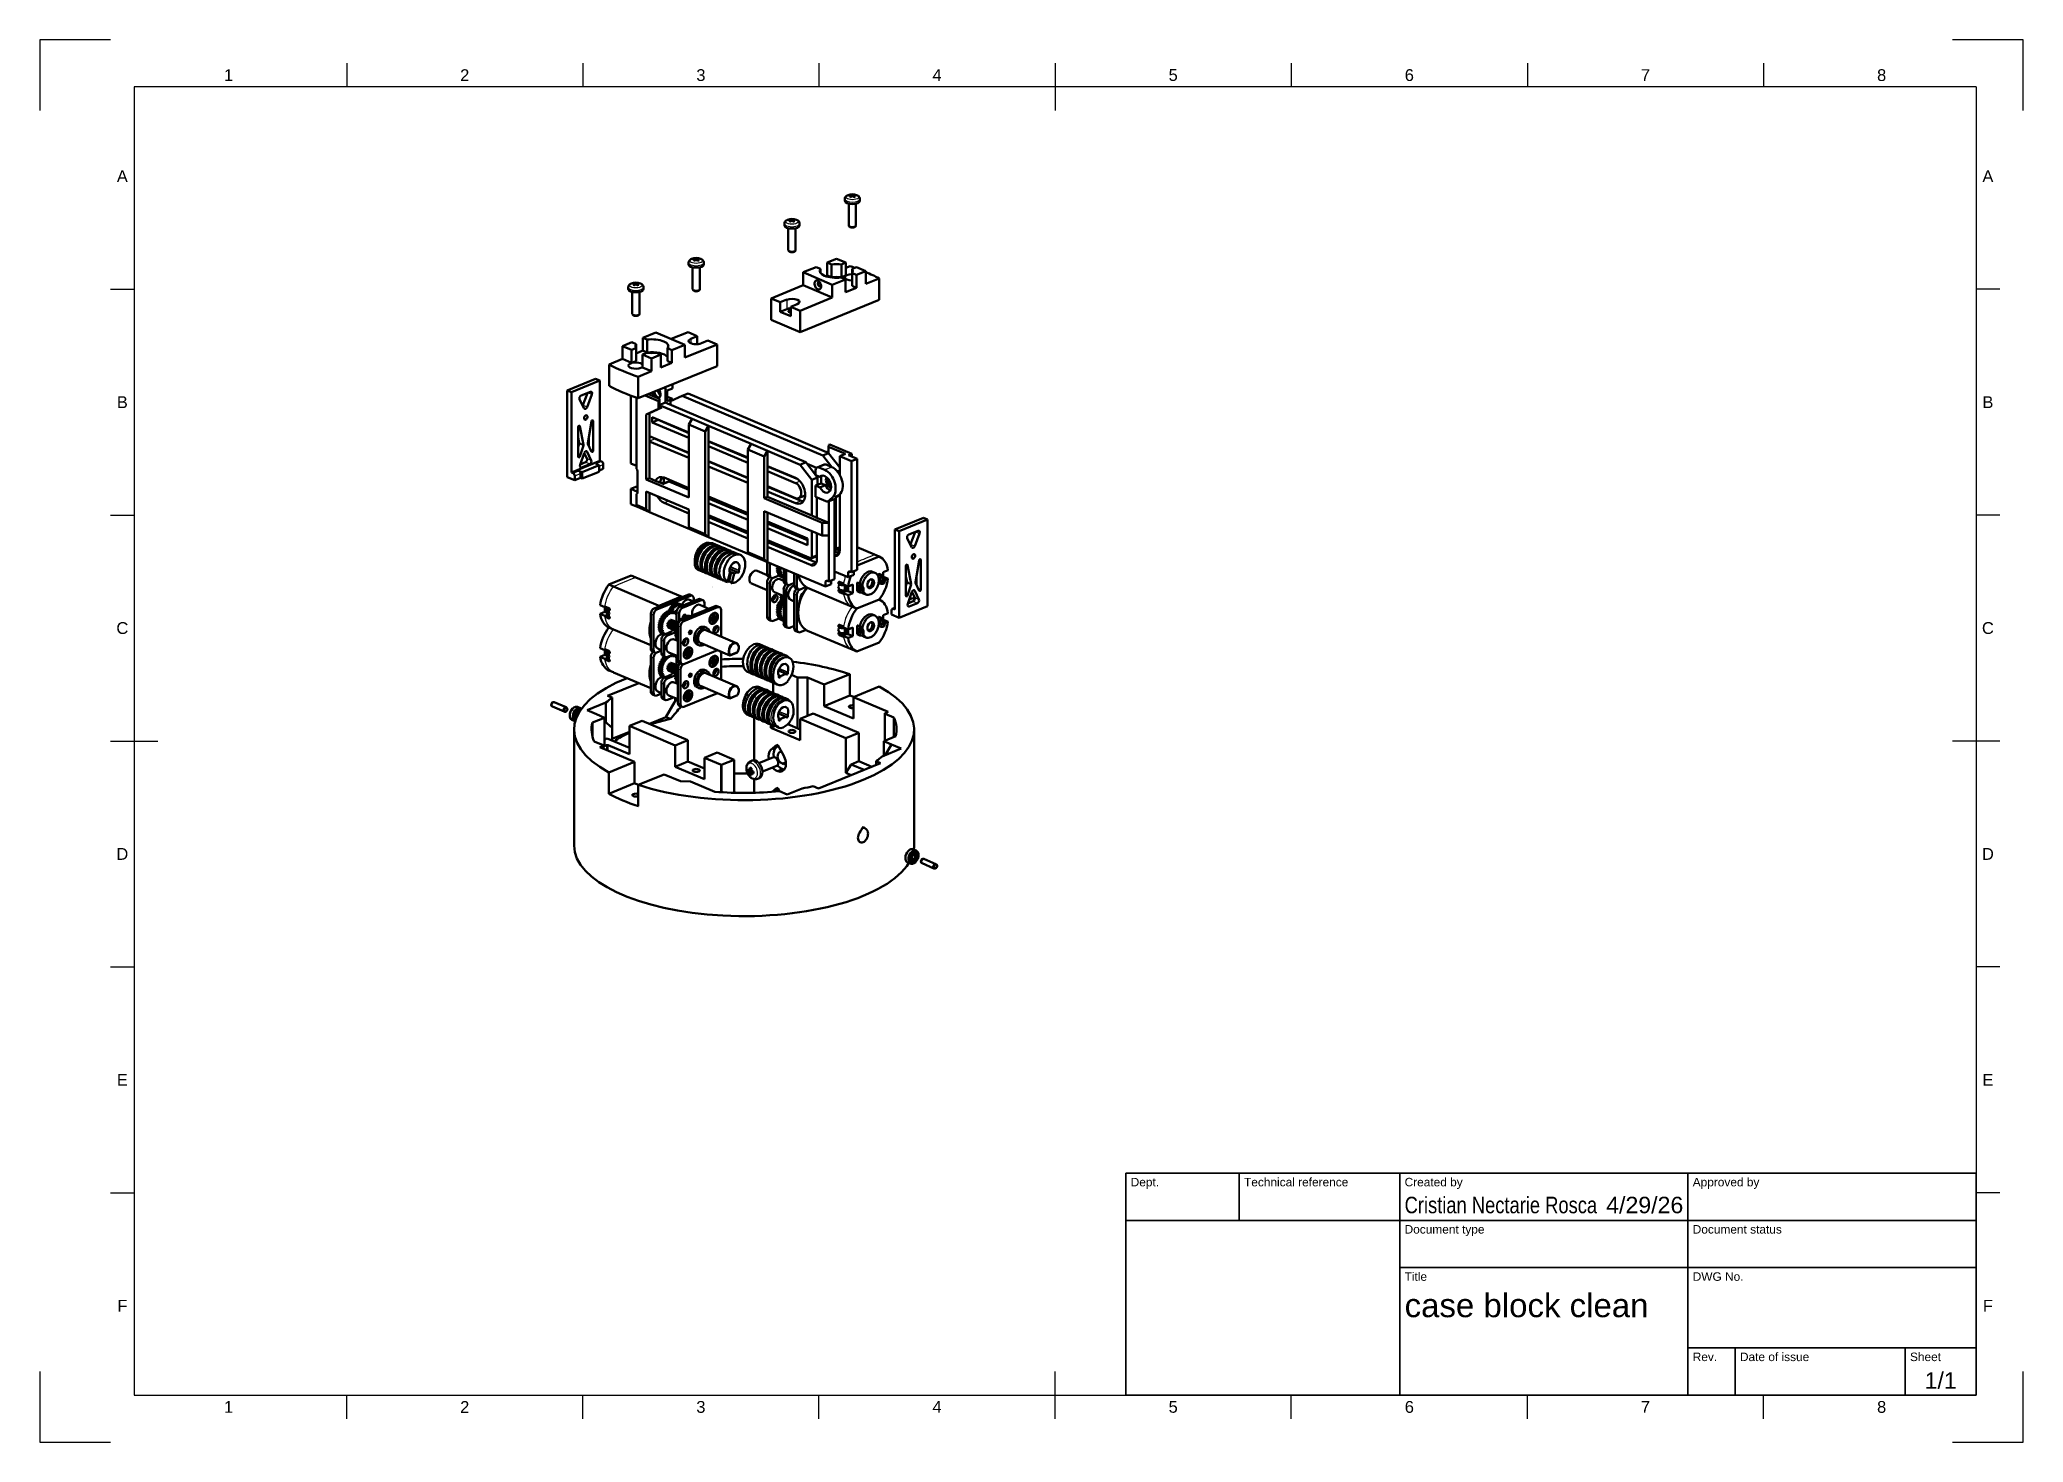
# Model space of a CAD drawing. Header units: millimetres. Extents: x 0 to 420, y 0 to 297.
import ezdxf
from ezdxf.enums import TextEntityAlignment as Align

# ---------------------------------------------------------------- set-up
doc = ezdxf.new("R2010")
doc.units = ezdxf.units.MM
doc.header["$LTSCALE"] = 0.75
for name, color, linetype, lineweight in [('BORDER', 7, 'Continuous', 25), ('TITLEBLOCK', 7, 'Continuous', 35), ('Visible', 7, 'Continuous', 50), ('Visible Narrow', 7, 'Continuous', 25)]:
    doc.layers.add(name, color=color, linetype=linetype, lineweight=lineweight)
doc.styles.add('FusionTitle', font='Arial.ttf')

# ---------------------------------------------------------------- blocks, each defined once
blk = doc.blocks.new('ISO_A3_SHEET')
at = {"layer": 'BORDER'}
for p, q in [((65, 292), (65, 287)), ((115, 292), (115, 287)), ((165, 292), (165, 287)), ((215, 292), (215, 282)), ((265, 292), (265, 287)), ((315, 292), (315, 287)), ((365, 292), (365, 287)), ((410, 287), (20, 287)), ((20, 287), (20, 10)), ((410, 287), (410, 10)), ((15, 244.16666), (20, 244.16666)), ((415, 244.16666), (410, 244.16666)), ((15, 196.33333), (20, 196.33333)), ((415, 196.33333), (410, 196.33333)), ((15, 148.5), (25, 148.5)), ((415, 148.5), (405, 148.5)), ((15, 100.66667), (20, 100.66667)), ((415, 100.66667), (410, 100.66667)), ((15, 52.83334), (20, 52.83334)), ((415, 52.83334), (410, 52.83334)), ((215, 5), (215, 15)), ((20, 10), (410, 10)), ((65, 5), (65, 10)), ((115, 5), (115, 10)), ((165, 5), (165, 10)), ((265, 5), (265, 10)), ((315, 5), (315, 10)), ((365, 5), (365, 10))]:
    blk.add_line(p, q, dxfattribs=at)
at = {"layer": 'Defpoints'}
for p, q in [((15, 297), (0, 297)), ((0, 297), (0, 282)), ((420, 297), (405, 297)), ((420, 282), (420, 297)), ((0, 15), (0, 0)), ((420, 0), (420, 15)), ((0, 0), (15, 0)), ((405, 0), (420, 0))]:
    blk.add_line(p, q, dxfattribs=at)
at = {"layer": 'BORDER', "style": 'FusionTitle'}
for s, p in [('1', (40, 289.5)), ('2', (90, 289.5)), ('3', (140, 289.5)), ('4', (190, 289.5)), ('5', (240, 289.5)), ('6', (290, 289.5)), ('7', (340, 289.5)), ('8', (390, 289.5)), ('A', (17.5, 268.08333)), ('A', (412.5, 268.08333)), ('B', (17.5, 220.25)), ('B', (412.5, 220.25)), ('C', (17.5, 172.41667)), ('C', (412.5, 172.41667)), ('D', (17.5, 124.58334)), ('D', (412.5, 124.58334)), ('E', (17.5, 76.75001)), ('E', (412.5, 76.75001)), ('F', (17.5, 28.91668)), ('F', (412.5, 28.91668)), ('1', (40, 7.5)), ('2', (90, 7.5)), ('3', (140, 7.5)), ('4', (190, 7.5)), ('5', (240, 7.5)), ('6', (290, 7.5)), ('7', (340, 7.5)), ('8', (390, 7.5))]:
    blk.add_text(s, height=2.5, dxfattribs=at).set_placement(p, align=Align.MIDDLE)
blk = doc.blocks.new('ISO_TITLEBLOCK')
at = {"layer": 'TITLEBLOCK'}
for p, q in [((0, 47), (-180, 47)), ((-180, 47), (-180, 0)), ((-156, 37), (-156, 47)), ((-122, 0), (-122, 47)), ((-61, 0), (-61, 47)), ((0, 0), (0, 47)), ((-180, 37), (0, 37)), ((-122, 27), (0, 27)), ((-61, 10), (0, 10)), ((-51, 0), (-51, 10)), ((-15, 0), (-15, 10)), ((-180, 0), (0, 0))]:
    blk.add_line(p, q, dxfattribs=at)
at = {"layer": 'TITLEBLOCK', "style": 'FusionTitle'}
for s, p in [('Dept.', (-179, 46)), ('Technical reference', (-155, 46)), ('Created by', (-121, 46)), ('Approved by', (-60, 46)), ('Document type', (-121, 36)), ('Document status', (-60, 36)), ('Title', (-121, 26)), ('DWG No.', (-60, 26)), ('Rev.', (-60, 9)), ('Date of issue', (-50, 9)), ('Sheet', (-14, 9))]:
    blk.add_text(s, height=1.8, dxfattribs=at).set_placement(p, align=Align.TOP_LEFT)
for tag, height, p in [('DEPT', 3.5, (-179, 42)), ('TECHNICAL_REFERENCE', 3.5, (-155, 42)), ('CREATED_BY', 3.5, (-121, 42)), ('APPROVED_BY', 3.5, (-60, 42)), ('DOCUMENT_TYPE', 3.5, (-121, 32)), ('DOCUMENT_STATUS', 3.5, (-60, 32)), ('TITLE_1', 5, (-121, 21.5)), ('TITLE_2', 5, (-121, 14)), ('TITLE_3', 5, (-121, 6.5)), ('DATE_OF_ISSUE', 3.5, (-50, 5))]:
    blk.add_attdef(tag, text='', height=height, dxfattribs=at).set_placement(p, align=Align.TOP_LEFT)
for tag, p in [('CREATED_DATE', (-62, 42)), ('APPROVED_DATE', (-0.99, 42))]:
    blk.add_attdef(tag, text='', height=3.5, dxfattribs=at).set_placement(p, align=Align.TOP_RIGHT)
for tag, height, p in [('DRAWING_NUMBER', 5, (-30.5, 19.75)), ('REV', 3.5, (-56, 4.85)), ('SHEET', 3.5, (-7.5, 4.85))]:
    blk.add_attdef(tag, text='', height=height, dxfattribs=at).set_placement(p, align=Align.TOP_CENTER)

msp = doc.modelspace()

# ---------------------------------------------------------------- linework, layer by layer
at = {"layer": 'Visible', "extrusion": (-4.13746e-17, 0.909404, 0.415914)}
for p, q in [((170.47, 263.29), (170.47, 262.87)), ((171.29, 262.29), (171.29, 257.63)), ((171.64, 264.01), (171.67, 263.73)), ((171.73, 264.2), (171.8, 264.02)), ((172.41, 264.2), (172.34, 264.02)), ((172.49, 264.01), (172.46, 263.73)), ((172.84, 262.29), (172.84, 257.63)), ((173.67, 263.29), (173.67, 262.87)), ((157.69, 258.07), (157.69, 257.66)), ((158.51, 257.08), (158.51, 252.41)), ((158.86, 258.8), (158.89, 258.51)), ((158.95, 258.99), (159.02, 258.81)), ((159.63, 258.99), (159.56, 258.81)), ((159.71, 258.8), (159.68, 258.52)), ((160.06, 257.08), (160.06, 252.41)), ((160.89, 258.07), (160.89, 257.66)), ((171.6, 257.31), (171.39, 257.47)), ((172.53, 257.31), (172.75, 257.47)), ((158.82, 252.1), (158.61, 252.26)), ((159.75, 252.1), (159.97, 252.26)), ((137.41, 249.8), (137.41, 249.39)), ((138.23, 248.81), (138.23, 244.14)), ((138.58, 250.53), (138.61, 250.24)), ((138.68, 250.72), (138.74, 250.54)), ((139.35, 250.72), (139.28, 250.54)), ((139.43, 250.53), (139.4, 250.25)), ((139.79, 248.81), (139.79, 244.14)), ((140.61, 249.8), (140.61, 249.39)), ((164.43, 248.86), (161.67, 247.74)), ((165.34, 248.48), (164.43, 248.86)), ((165.34, 247.58), (165.34, 248.48)), ((168.74, 250.62), (166.75, 249.81)), ((166.75, 249.81), (167.66, 249.42)), ((166.75, 247.08), (166.75, 249.81)), ((167.66, 246.7), (167.66, 249.42)), ((170.68, 249.79), (168.74, 250.62)), ((169.75, 249.42), (170.68, 249.79)), ((169.75, 246.69), (169.75, 249.42)), ((170.68, 247.07), (170.68, 249.79)), ((171.58, 249.05), (170.68, 248.68)), ((172.95, 248.83), (172.03, 248.45)), ((172.03, 247.61), (172.03, 248.45)), ((172.92, 247.2), (174.9, 248.01)), ((174.9, 248.01), (172.95, 248.83)), ((174.9, 245.28), (174.9, 248.01)), ((124.63, 244.59), (124.63, 244.18)), ((125.8, 245.32), (125.83, 245.03)), ((125.89, 245.51), (125.96, 245.33)), ((126.57, 245.5), (126.5, 245.33)), ((126.65, 245.31), (126.62, 245.03)), ((127.83, 244.59), (127.83, 244.18)), ((138.54, 243.83), (138.33, 243.99)), ((139.47, 243.83), (139.69, 243.99)), ((161.67, 245.01), (154.85, 242.23)), ((161.67, 247.74), (167.83, 245.12)), ((161.67, 245.01), (161.67, 247.74)), ((167.83, 242.39), (161.67, 245.01)), ((166.75, 247.08), (166.38, 246.93)), ((167.66, 246.7), (166.75, 247.08)), ((167.83, 245.12), (170.6, 246.25)), ((167.83, 242.39), (167.83, 245.12)), ((170.6, 246.25), (169.69, 246.64)), ((170.68, 247.07), (169.75, 246.69)), ((170.6, 243.52), (170.6, 246.25)), ((170.6, 243.52), (172.92, 244.47)), ((172.01, 244.85), (172.01, 247.58)), ((172.01, 247.58), (172.92, 247.2)), ((172.92, 244.47), (172.01, 244.85)), ((172.92, 244.47), (172.92, 247.2)), ((174.9, 245.28), (177.74, 246.44)), ((177.74, 246.44), (177.74, 241.89)), ((125.45, 243.6), (125.45, 238.93)), ((127, 243.6), (127, 238.93)), ((156.81, 241.39), (154.85, 242.23)), ((154.85, 242.23), (154.85, 237.68)), ((156.81, 241.39), (158.17, 241.95)), ((156.81, 239.39), (156.81, 241.39)), ((156.81, 239.39), (158.17, 239.95)), ((160.41, 241), (159.05, 240.44)), ((159.05, 240.44), (159.05, 238.44)), ((161.01, 239.61), (159.05, 240.44)), ((161.01, 239.61), (167.83, 242.39)), ((177.74, 241.89), (161.01, 235.07)), ((161.01, 235.07), (161.01, 239.61)), ((125.76, 238.61), (125.55, 238.78)), ((126.69, 238.61), (126.91, 238.78)), ((154.85, 237.68), (161.01, 235.07)), ((159.05, 238.44), (156.81, 239.39)), ((125.38, 232.94), (123.4, 232.13)), ((123.4, 232.13), (125.34, 231.3)), ((123.4, 229.4), (123.4, 232.13)), ((125.34, 231.3), (126.27, 231.68)), ((125.34, 228.58), (125.34, 231.3)), ((126.29, 232.55), (125.38, 232.94)), ((126.27, 228.95), (126.27, 231.68)), ((126.29, 229.82), (126.29, 232.55)), ((127.7, 231.15), (126.29, 230.58)), ((130.46, 235.01), (127.7, 233.88)), ((127.7, 233.88), (128.61, 233.5)), ((127.7, 231.15), (127.7, 233.88)), ((128.61, 230.77), (127.7, 231.15)), ((128.61, 230.77), (128.61, 233.5)), ((136.63, 232.4), (130.46, 235.01)), ((132.95, 231.65), (133.86, 231.27)), ((132.95, 228.93), (132.95, 231.65)), ((137.28, 235.06), (133.74, 233.62)), ((133.86, 231.27), (136.63, 232.4)), ((133.86, 228.54), (133.86, 231.27)), ((136.63, 229.67), (143.44, 232.45)), ((136.63, 229.67), (136.63, 232.4)), ((137.28, 235.06), (139.24, 234.23)), ((137.89, 233.68), (139.24, 234.23)), ((139.24, 234.23), (139.24, 232.55)), ((141.48, 233.28), (140.13, 232.73)), ((141.48, 233.28), (143.44, 232.45)), ((143.44, 232.45), (143.44, 227.9)), ((123.4, 229.4), (120.55, 228.24)), ((120.55, 228.24), (120.55, 223.69)), ((125.34, 228.58), (123.4, 229.4)), ((126.27, 228.95), (125.34, 228.58)), ((143.44, 227.9), (126.72, 221.08)), ((128.54, 230.72), (127.61, 230.34)), ((127.61, 230.34), (129.56, 229.51)), ((127.61, 227.61), (127.61, 230.34)), ((129.56, 226.79), (127.61, 227.61)), ((129.56, 229.51), (131.54, 230.32)), ((129.56, 226.79), (129.56, 229.51)), ((131.54, 230.32), (130.63, 230.71)), ((131.54, 227.59), (131.54, 230.32)), ((131.54, 227.59), (133.86, 228.54)), ((133.86, 228.54), (132.95, 228.93)), ((111.68, 222.74), (117.72, 225.2)), ((112.59, 222.35), (111.68, 222.74)), ((111.68, 204.38), (111.68, 222.74)), ((118.63, 224.81), (112.59, 222.35)), ((118.63, 224.81), (117.72, 225.2)), ((118.63, 217.55), (118.63, 224.81)), ((126.72, 225.63), (129.56, 226.79)), ((126.72, 221.08), (126.72, 225.63)), ((132.5, 220.12), (132.5, 223.44)), ((132.86, 222.7), (134, 223.16)), ((132.86, 222.7), (132.86, 220.46)), ((134, 223.16), (134, 224.05)), ((112.59, 205.36), (112.59, 222.35)), ((114.31, 220.83), (115.3, 218.93)), ((116.6, 222.44), (114.62, 221.63)), ((115.01, 219.58), (115.96, 222.18)), ((115.92, 219.19), (116.91, 221.9)), ((125.2, 207.25), (125.2, 221.61)), ((126.34, 206.15), (126.34, 221.21)), ((131.02, 220.46), (128.17, 221.67)), ((131.02, 218.8), (128.44, 217.64)), ((128.88, 221.96), (131.24, 220.96)), ((128.9, 221.96), (128.9, 221.97)), ((131.73, 219.09), (129.15, 217.93)), ((131.23, 220.55), (131.02, 220.46)), ((131.02, 218.8), (131.02, 220.46)), ((131.73, 219.09), (131.02, 218.8)), ((131.24, 220.96), (131.23, 220.55)), ((131.23, 219.23), (131.23, 220.55)), ((131.24, 219.64), (131.23, 219.23)), ((131.73, 219.43), (131.23, 219.23)), ((131.24, 219.64), (131.24, 220.96)), ((132.46, 220.14), (131.24, 219.64)), ((138.14, 216.72), (131.73, 219.43)), ((131.73, 219.43), (131.73, 219.09)), ((132.46, 220.14), (162.23, 207.51)), ((132.86, 221.22), (133.09, 221.32)), ((134, 220.93), (132.86, 220.46)), ((134, 220.93), (133.09, 221.32)), ((136.06, 221.61), (133.59, 220.49)), ((133.59, 220.49), (133.59, 219.66)), ((134, 220.67), (134, 220.93)), ((137.28, 222.1), (136.06, 221.61)), ((136.06, 221.61), (165.83, 208.98)), ((137.28, 222.1), (144.17, 219.18)), ((144.17, 219.18), (147.67, 217.69)), ((114.02, 214.96), (114.02, 208.71)), ((115.17, 211.22), (114.37, 215.16)), ((116.85, 216.17), (116.05, 211.58)), ((117.2, 210), (117.2, 216.26)), ((118.63, 207.82), (118.63, 217.55)), ((129.15, 217.93), (128.44, 217.64)), ((128.44, 203.87), (128.44, 217.64)), ((129.15, 217.93), (129.15, 213.03)), ((129.71, 215.97), (129.71, 217.06)), ((129.71, 217.06), (137.42, 213.79)), ((130.93, 216.47), (129.71, 215.97)), ((137.42, 212.7), (129.71, 215.97)), ((130.93, 216.55), (130.93, 216.47)), ((130.93, 216.47), (137.42, 213.71)), ((138.14, 216.72), (137.42, 215.52)), ((137.42, 215.52), (140.92, 214.03)), ((137.42, 215.52), (137.42, 200.06)), ((141.64, 215.23), (138.14, 216.72)), ((140.92, 214.03), (141.64, 215.23)), ((141.64, 215.23), (141.64, 212)), ((150.62, 211.42), (141.64, 215.23)), ((147.67, 217.69), (156.66, 213.88)), ((114.26, 211.61), (114.02, 212.78)), ((114.02, 210.8), (114.24, 211.45)), ((114.36, 208.74), (115.15, 211.06)), ((116.07, 211.43), (116.86, 209.76)), ((116.29, 210.97), (116.29, 212.94)), ((129.15, 213.03), (129.15, 211.93)), ((129.15, 213.03), (137.42, 209.52)), ((129.15, 211.93), (129.15, 204.16)), ((137.42, 208.43), (129.15, 211.93)), ((130.02, 212.62), (130.02, 212.66)), ((130.3, 212.46), (137.42, 209.44)), ((140.92, 192.3), (140.92, 214.03)), ((141.64, 212), (141.64, 210.91)), ((141.64, 212), (149.91, 208.5)), ((141.64, 211.92), (149.91, 208.41)), ((141.64, 210.91), (141.64, 207.73)), ((149.91, 207.4), (141.64, 210.91)), ((144.17, 210.93), (144.17, 210.85)), ((150.62, 211.42), (149.91, 210.22)), ((149.91, 210.22), (153.41, 208.74)), ((149.91, 210.22), (149.91, 188.49)), ((154.12, 209.94), (150.62, 211.42)), ((156.66, 213.88), (160.16, 212.4)), ((160.16, 212.4), (166.56, 209.68)), ((167.05, 210.79), (167.06, 211.2)), ((167.05, 209.47), (167.05, 210.79)), ((170.61, 209.28), (167.05, 210.79)), ((167.06, 211.2), (167.27, 211.29)), ((167.27, 211.29), (171.96, 209.31)), ((118.63, 207.82), (112.59, 205.36)), ((115.29, 209.48), (114.43, 206.95)), ((114.47, 207.07), (115.57, 207.51)), ((114.75, 206.42), (116.48, 207.13)), ((118.46, 206.88), (114.86, 205.41)), ((115.88, 208.3), (115.31, 209.52)), ((116.79, 207.92), (115.93, 209.74)), ((118.46, 206.88), (117.76, 207.18)), ((118.46, 205.52), (118.46, 206.88)), ((119.33, 206.16), (118.46, 205.81)), ((118.63, 207.82), (118.98, 207.67)), ((119.33, 207.07), (119.33, 206.16)), ((125.2, 207.25), (126.34, 206.76)), ((141.64, 207.73), (141.64, 206.64)), ((141.64, 207.73), (149.91, 204.22)), ((141.64, 207.65), (149.91, 204.14)), ((141.64, 206.64), (141.64, 200.27)), ((149.91, 203.13), (141.64, 206.64)), ((147.67, 209.36), (147.67, 209.45)), ((148.38, 209.14), (148.38, 209.06)), ((153.41, 208.74), (154.12, 209.94)), ((153.41, 199.92), (153.41, 208.74)), ((161.01, 207.01), (154.12, 209.94)), ((154.12, 209.94), (154.12, 206.71)), ((154.12, 206.71), (160.03, 204.2)), ((154.12, 206.71), (154.12, 205.62)), ((154.12, 206.63), (160.53, 203.91)), ((161.01, 207.01), (162.23, 207.51)), ((163.49, 203.79), (161.01, 207.01)), ((162.23, 207.51), (164.29, 204.83)), ((162.49, 207.17), (164.47, 206.33)), ((166.11, 207.04), (164.62, 206.42)), ((164.99, 206.41), (166.22, 205.89)), ((165.83, 208.98), (167.05, 209.47)), ((167.75, 206.48), (165.83, 208.98)), ((167.72, 206.5), (166.49, 207.02)), ((166.56, 209.68), (167.05, 209.88)), ((169.4, 206.42), (167.05, 209.47)), ((169.4, 208.79), (170.61, 209.28)), ((171.88, 207.73), (169.4, 208.79)), ((169.4, 208.79), (169.4, 204.84)), ((171.96, 209.31), (171.24, 209.01)), ((171.24, 209.01), (173.1, 208.23)), ((173.1, 208.23), (171.88, 207.73)), ((171.88, 184.22), (171.88, 207.73)), ((171.96, 208.71), (171.96, 209.31)), ((173.1, 184.72), (173.1, 208.23)), ((113.29, 203.7), (111.68, 204.38)), ((112.59, 205.36), (112.94, 205.21)), ((113.29, 203.7), (113.29, 204.61)), ((114.51, 204.2), (113.29, 203.7)), ((114.16, 205.71), (114.86, 205.41)), ((114.51, 204.2), (114.51, 205.11)), ((114.86, 204.05), (114.51, 204.2)), ((114.86, 204.05), (118.46, 205.52)), ((114.86, 205.41), (114.86, 204.05)), ((126.41, 202.38), (125.2, 201.88)), ((126.58, 201.29), (125.2, 201.88)), ((125.2, 201.88), (125.2, 198.65)), ((126.41, 202.38), (126.58, 202.3)), ((126.58, 205.61), (126.58, 201.15)), ((129.15, 204.16), (128.44, 203.87)), ((137.42, 200.06), (128.44, 203.87)), ((129.15, 204.16), (130.41, 203.62)), ((130.41, 203.62), (132.23, 202.85)), ((131.4, 203.26), (131.77, 203.1)), ((131.65, 204.16), (132.12, 203.97)), ((132.92, 203.37), (131.95, 202.97)), ((132.12, 203.41), (132.12, 204.31)), ((132.23, 204.26), (137.42, 202.06)), ((133.45, 203.35), (137.42, 201.66)), ((137.05, 201.95), (137.42, 201.8)), ((154.12, 205.62), (154.12, 202.43)), ((160.03, 203.11), (154.12, 205.62)), ((154.12, 202.43), (154.12, 201.34)), ((154.12, 202.43), (160.03, 199.93)), ((154.12, 202.35), (161.24, 199.33)), ((156.66, 205.63), (156.66, 205.55)), ((160.16, 204.07), (160.16, 204.14)), ((164.71, 204.29), (163.49, 203.79)), ((163.49, 196.23), (163.49, 203.79)), ((164.29, 205), (164.1, 205.08)), ((164.29, 204.82), (164.29, 205.79)), ((165.2, 204.43), (164.29, 204.82)), ((164.29, 202.59), (165.44, 203.05)), ((164.29, 202.59), (165.2, 202.2)), ((164.29, 200.19), (164.29, 202.59)), ((164.3, 204.82), (164.71, 204.29)), ((164.71, 204.29), (164.71, 202.76)), ((165.86, 204.7), (165.2, 204.43)), ((166.35, 202.67), (165.2, 202.2)), ((165.44, 204.53), (165.44, 203.05)), ((166.35, 202.67), (165.44, 203.05)), ((169.4, 205.78), (168.9, 205.58)), ((125.2, 198.65), (127.05, 197.87)), ((126.49, 200.89), (126.34, 200.82)), ((126.34, 200.82), (126.34, 198.48)), ((128.44, 197.59), (126.34, 198.48)), ((126.34, 198.48), (127.05, 197.87)), ((127.05, 197.87), (129.15, 196.98)), ((128.44, 197.59), (128.44, 201.32)), ((128.44, 201.32), (137.42, 197.51)), ((129.15, 196.98), (128.44, 197.59)), ((129.15, 201.02), (129.15, 196.98)), ((137.42, 196.7), (132.23, 198.9)), ((137.42, 197.51), (137.42, 193.78)), ((141.64, 200.27), (141.64, 198.86)), ((141.64, 200.27), (149.91, 196.76)), ((141.64, 200.01), (149.91, 196.5)), ((141.64, 199.93), (144.17, 198.85)), ((141.64, 199.87), (149.91, 196.37)), ((141.64, 198.86), (141.64, 196.32)), ((149.91, 195.36), (141.64, 198.86)), ((144.17, 198.93), (144.17, 198.85)), ((144.17, 198.85), (147.67, 197.37)), ((147.67, 197.37), (147.67, 197.45)), ((154.12, 200.21), (153.41, 199.92)), ((165.65, 194.72), (153.41, 199.92)), ((160.03, 198.84), (154.12, 201.34)), ((154.12, 201.34), (154.12, 200.21)), ((154.12, 200.21), (163.49, 196.23)), ((161.9, 200.4), (160.69, 199.9)), ((166.78, 199.13), (164.29, 200.19)), ((164.58, 200.07), (164.58, 195.77)), ((167.85, 200.07), (166.78, 199.13)), ((167.06, 199.25), (166.78, 199.13)), ((168.28, 199.74), (167.06, 199.25)), ((167.06, 194.72), (167.06, 199.25)), ((168.28, 199.74), (169.35, 200.68)), ((168.28, 199.74), (168.28, 182.75)), ((168.56, 189.32), (168.56, 199.99)), ((169.4, 200.73), (169.4, 188.96)), ((129.15, 196.98), (138.14, 193.16)), ((140.92, 192.3), (137.42, 193.78)), ((137.42, 193.78), (138.14, 193.16)), ((141.64, 196.32), (141.64, 194.91)), ((141.64, 196.32), (149.91, 192.81)), ((141.64, 195.92), (149.91, 192.41)), ((141.64, 194.91), (141.64, 191.68)), ((149.91, 191.4), (141.64, 194.91)), ((147.67, 197.37), (149.91, 196.42)), ((148.38, 197.15), (148.38, 197.07)), ((153.41, 187), (153.41, 197.19)), ((153.41, 197.19), (165.65, 191.99)), ((154.12, 196.88), (154.12, 194.98)), ((154.12, 194.98), (154.12, 193.57)), ((154.12, 194.98), (162.55, 191.4)), ((154.12, 194.71), (162.55, 191.14)), ((154.12, 194.63), (156.66, 193.56)), ((154.12, 194.58), (162.55, 191)), ((154.12, 193.57), (154.12, 191.02)), ((162.55, 189.99), (154.12, 193.57)), ((156.66, 193.64), (156.66, 193.56)), ((156.66, 193.56), (160.16, 192.07)), ((163.49, 196.23), (164.58, 195.77)), ((164.58, 195.77), (167.06, 194.72)), ((167.06, 194.72), (165.65, 194.72)), ((165.65, 194.72), (165.65, 191.99)), ((167.06, 191.99), (167.06, 194.72)), ((181.07, 193.31), (187.1, 195.77)), ((181.07, 186.05), (181.07, 193.31)), ((181.07, 193.31), (181.98, 192.92)), ((188.01, 195.38), (181.98, 192.92)), ((187.1, 195.77), (188.01, 195.38)), ((188.01, 177.03), (188.01, 195.38)), ((138.14, 193.16), (141.64, 191.68)), ((141.64, 191.68), (140.92, 192.3)), ((141.64, 191.68), (150.62, 187.87)), ((142.76, 190.26), (143.11, 190.12)), ((143.77, 189.84), (144.11, 189.69)), ((144.77, 189.41), (145.11, 189.27)), ((154.12, 191.02), (154.12, 189.61)), ((154.12, 191.02), (163.18, 187.18)), ((154.12, 190.62), (164.39, 186.27)), ((154.12, 189.61), (154.12, 186.38)), ((163.18, 185.77), (154.12, 189.61)), ((160.16, 192.07), (160.16, 192.15)), ((160.16, 192.07), (162.55, 191.06)), ((160.87, 191.85), (160.87, 191.77)), ((161.19, 191.63), (161.29, 191.67)), ((162.55, 191.4), (162.55, 189.99)), ((163.49, 187.46), (163.49, 192.91)), ((164.58, 192.45), (164.58, 187)), ((165.65, 191.99), (167.06, 191.99)), ((167.06, 182.26), (167.06, 191.99)), ((168.3, 188.81), (169.4, 189.26)), ((169.14, 189.16), (169.14, 188.26)), ((176.78, 187.97), (173.1, 189.53)), ((181.98, 192.92), (181.98, 185.66)), ((184.68, 189.5), (183.69, 191.4)), ((184.01, 192.21), (185.98, 193.01)), ((185.35, 192.75), (184.4, 190.15)), ((186.29, 192.47), (185.31, 189.76)), ((138.7, 186.73), (138.7, 185.72)), ((145.77, 188.99), (146.11, 188.84)), ((146.09, 184.95), (147.71, 184.26)), ((146.77, 188.56), (147.11, 188.42)), ((147.77, 188.14), (148.36, 187.89)), ((153.41, 187), (149.91, 188.49)), ((149.91, 188.49), (150.62, 187.87)), ((150.62, 187.87), (154.12, 186.38)), ((154.12, 186.38), (153.41, 187)), ((154.03, 186.42), (154.03, 183.9)), ((154.12, 186.38), (166.36, 181.19)), ((154.59, 183.67), (154.59, 186.19)), ((156.09, 185.34), (156.72, 185.07)), ((156.29, 185.2), (156.2, 185.12)), ((156.92, 184.93), (156.83, 184.85)), ((156.84, 185.04), (156.93, 185.02)), ((157.53, 182.42), (157.53, 184.94)), ((164.56, 187.67), (163.35, 187.17)), ((168.28, 188.63), (169.14, 188.26)), ((169.14, 188.26), (169.21, 188.23)), ((177.76, 187.55), (173.1, 185.65)), ((177.76, 187.55), (176.78, 187.97)), ((181.07, 176.32), (181.07, 186.05)), ((181.98, 185.66), (181.98, 175.93)), ((183.4, 179.28), (183.4, 185.53)), ((183.76, 185.73), (184.55, 181.79)), ((185.44, 182.15), (186.23, 186.74)), ((186.58, 186.83), (186.58, 180.57)), ((120.53, 181.63), (125.27, 183.56)), ((120.53, 181.63), (121.51, 181.21)), ((121.51, 181.22), (130.96, 177.21)), ((125.27, 183.56), (126.25, 183.15)), ((126.25, 183.15), (135.7, 179.14)), ((139.59, 184.66), (140.11, 184.44)), ((140.77, 184.16), (141.11, 184.01)), ((141.77, 183.73), (142.11, 183.59)), ((142.77, 183.31), (143.11, 183.16)), ((143.77, 182.88), (144.11, 182.74)), ((144.77, 182.46), (145, 182.36)), ((145.66, 182.1), (145.21, 182.29)), ((146.11, 184.04), (145.66, 182.1)), ((146.4, 181.95), (146.53, 181.89)), ((146.53, 181.89), (147.02, 184)), ((147.02, 184), (146.56, 184.19)), ((147.02, 184), (147.67, 184.26)), ((150.27, 182.78), (150.27, 182.75)), ((154.03, 180.44), (150.55, 181.91)), ((150.86, 184.17), (150.88, 184.19)), ((154.06, 183.62), (151.93, 184.53)), ((154.03, 182.08), (154.03, 174.81)), ((154.35, 183.27), (154.91, 183.04)), ((154.59, 174.57), (154.59, 181.85)), ((155.3, 183.05), (156.57, 183.57)), ((156.57, 183.57), (155.3, 183.05)), ((156.3, 184.79), (156.22, 184.71)), ((156.33, 184.37), (156.3, 184.33)), ((157.53, 182.44), (156.74, 182.78)), ((156.84, 184.62), (156.93, 184.62)), ((156.94, 184.54), (156.85, 184.44)), ((156.89, 184.22), (156.99, 184.25)), ((157.01, 184.17), (156.93, 184.06)), ((157, 183.87), (157.1, 183.92)), ((157.13, 183.86), (157.07, 183.74)), ((157.17, 183.58), (157.27, 183.65)), ((157.31, 183.6), (157.26, 183.47)), ((157.39, 183.34), (157.47, 183.43)), ((157.53, 183.39), (157.49, 183.27)), ((158.41, 181.55), (157.85, 181.79)), ((158.09, 182.18), (158.09, 184.7)), ((158.8, 181.56), (159.77, 181.96)), ((159.77, 181.96), (158.8, 181.56)), ((159.77, 181.47), (159.77, 183.99)), ((160.65, 180.6), (160.09, 180.84)), ((160.33, 181.23), (160.33, 183.75)), ((161.04, 180.61), (162.28, 181.12)), ((162.28, 181.12), (161.04, 180.61)), ((162.42, 180.97), (162.49, 181)), ((172.04, 176.94), (162.59, 180.95)), ((172.04, 176.94), (162.59, 180.95)), ((166.36, 181.19), (166.36, 182.1)), ((167.58, 181.69), (166.36, 181.19)), ((166.71, 182.41), (167.06, 182.26)), ((168.28, 182.75), (167.06, 182.26)), ((167.58, 181.69), (167.58, 182.47)), ((171.18, 183.16), (168.28, 184.39)), ((169.32, 181.61), (169.31, 181.62)), ((169.37, 182.19), (170.22, 181.84)), ((169.67, 181.77), (169.83, 181.7)), ((170.2, 181.7), (169.83, 181.7)), ((171.17, 181.23), (170.19, 181.64)), ((170.23, 181.93), (170.23, 181.93)), ((170.32, 181.49), (170.56, 181.49)), ((170.69, 181.43), (170.69, 180.4)), ((171.17, 181.23), (172.18, 181.64)), ((171.18, 183.16), (171.18, 184.07)), ((171.18, 183.16), (172.4, 183.65)), ((171.2, 180.24), (171.2, 181.24)), ((171.53, 184.37), (171.88, 184.22)), ((171.88, 184.22), (173.1, 184.72)), ((172.18, 179.82), (172.18, 181.64)), ((172.4, 184.43), (172.4, 183.65)), ((173.11, 182.02), (173.18, 182.05)), ((173.11, 180.2), (173.11, 182.02)), ((173.67, 181.78), (173.11, 182.02)), ((173.74, 181.81), (173.18, 182.05)), ((176.84, 184.14), (176.37, 184.34)), ((177.61, 183.85), (177.68, 183.88)), ((177.61, 183.17), (177.61, 183.85)), ((178.17, 183.62), (177.61, 183.85)), ((178.17, 181.8), (177.64, 182.02)), ((178.24, 183.65), (177.68, 183.88)), ((178.54, 181.78), (178.62, 181.81)), ((179.62, 184.67), (178.61, 184.26)), ((178.61, 183.35), (178.61, 184.26)), ((179.62, 182.85), (178.68, 183.25)), ((179.62, 182.85), (178.93, 182.57)), ((183.4, 183.35), (183.64, 182.18)), ((183.63, 182.02), (183.4, 181.37)), ((184.54, 181.63), (183.74, 179.31)), ((186.24, 180.33), (185.45, 182)), ((185.67, 183.51), (185.67, 181.54)), ((118.68, 177.24), (119.66, 176.82)), ((119.66, 176.82), (119.9, 176.92)), ((119.68, 177.01), (120.52, 176.66)), ((119.69, 175.83), (119.69, 176.83)), ((120.15, 176.51), (120.16, 176.66)), ((120.15, 176.49), (120.15, 175.4)), ((120.52, 176.66), (120.16, 176.66)), ((137.25, 179.48), (130.11, 176.57)), ((137.81, 179.24), (130.67, 176.33)), ((133.35, 176.48), (133.84, 176.27)), ((133.48, 176.48), (133.58, 176.47)), ((133.55, 176.82), (134.04, 176.61)), ((133.63, 176.55), (133.59, 176.66)), ((133.62, 176.9), (134.11, 176.69)), ((134.11, 176.29), (133.62, 176.5)), ((134.19, 176.67), (133.7, 176.88)), ((133.86, 177.18), (134.35, 176.98)), ((134.35, 176.61), (133.86, 176.82)), ((133.88, 176.88), (133.87, 177.01)), ((133.94, 177.25), (134.43, 177.04)), ((134.12, 176.34), (134.08, 176.45)), ((134.16, 177.15), (134.18, 177.27)), ((134.21, 177.46), (134.7, 177.25)), ((134.22, 176.65), (134.31, 176.6)), ((134.29, 177.5), (134.78, 177.3)), ((134.37, 176.67), (134.36, 176.8)), ((134.5, 177.41), (134.51, 177.44)), ((134.52, 176.95), (134.59, 176.88)), ((134.57, 177.63), (135.06, 177.42)), ((134.63, 176.87), (134.57, 176.9)), ((134.65, 177.65), (135.14, 177.44)), ((134.65, 176.92), (134.67, 177.06)), ((134.85, 177.17), (134.89, 177.06)), ((134.92, 177.05), (134.89, 177.06)), ((134.93, 177.67), (135.42, 177.47)), ((134.96, 177.09), (135, 177.23)), ((135, 177.67), (135.49, 177.46)), ((135.18, 177.28), (135.2, 177.16)), ((135.22, 177.13), (135.21, 177.13)), ((135.25, 177.6), (135.74, 177.39)), ((135.26, 177.16), (135.32, 177.3)), ((135.49, 177.28), (135.48, 177.15)), ((135.54, 177.13), (135.62, 177.25)), ((139.49, 178.53), (135.57, 176.93)), ((135.77, 177.18), (135.74, 177.03)), ((135.8, 177.3), (136.02, 177.2)), ((135.82, 177.03), (135.88, 177.09)), ((142.99, 177.04), (135.85, 174.13)), ((140.05, 178.29), (136.13, 176.69)), ((136.41, 173.89), (143.55, 176.81)), ((137.6, 178.41), (138.39, 178.08)), ((137.64, 179.49), (138.2, 179.25)), ((138.53, 178.14), (138.53, 178.62)), ((139.78, 177.32), (141.69, 176.51)), ((139.88, 178.54), (140.44, 178.3)), ((140.77, 176.9), (140.77, 177.67)), ((143.94, 176.82), (143.38, 177.06)), ((157.53, 179.19), (155.57, 180.01)), ((156.46, 176.97), (156.15, 177.1)), ((156.4, 177.09), (156.16, 177.19)), ((156.19, 176.7), (156.2, 176.7)), ((156.2, 177.07), (156.45, 176.96)), ((156.22, 176.64), (156.37, 176.58)), ((156.33, 176.52), (156.24, 176.46)), ((156.27, 176.65), (156.35, 176.61)), ((156.33, 177.3), (156.29, 177.28)), ((156.33, 176.93), (156.3, 176.89)), ((156.56, 177.52), (156.32, 177.63)), ((156.43, 176.94), (156.33, 176.9)), ((156.34, 176.98), (156.44, 176.94)), ((156.5, 177.65), (156.36, 177.7)), ((156.36, 177.49), (156.39, 177.44)), ((156.38, 177.35), (156.43, 177.33)), ((156.39, 177.09), (156.46, 177.03)), ((156.5, 177.34), (156.4, 177.39)), ((156.48, 177.69), (156.5, 177.68)), ((156.58, 177.35), (156.48, 177.34)), ((156.56, 177.52), (156.62, 177.44)), ((156.63, 177.84), (156.62, 177.76)), ((156.77, 177.97), (156.66, 178.02)), ((156.77, 177.75), (156.68, 177.76)), ((156.75, 178.05), (156.73, 178.05)), ((156.78, 177.93), (156.82, 177.83)), ((156.87, 178.92), (157.34, 178.72)), ((156.87, 178.82), (157.34, 178.62)), ((156.88, 179.27), (157.53, 179)), ((156.88, 179.38), (157.53, 179.1)), ((157.02, 178.44), (156.91, 178.49)), ((157.03, 178.35), (156.93, 178.4)), ((157.01, 178.11), (156.93, 178.14)), ((157.06, 176.67), (156.96, 176.63)), ((157.09, 179.13), (157.01, 179.05)), ((157.02, 176.83), (157.09, 176.76)), ((157.1, 178.72), (157.04, 178.65)), ((157.04, 178.29), (157.06, 178.18)), ((157.21, 177.08), (157.11, 177.07)), ((157.19, 177.26), (157.25, 177.17)), ((157.4, 177.48), (157.31, 177.49)), ((157.34, 178.61), (157.34, 178.49)), ((157.41, 177.66), (157.45, 177.56)), ((157.53, 173.32), (157.53, 180.6)), ((158.09, 173.09), (158.09, 180.36)), ((159.77, 178.07), (159.01, 178.39)), ((159.77, 172.37), (159.77, 179.65)), ((160.33, 172.14), (160.33, 179.41)), ((169.31, 180.53), (169.32, 180.52)), ((170.22, 179.65), (169.37, 180.01)), ((169.74, 180.16), (170.36, 179.9)), ((171.2, 180.24), (169.92, 180.24)), ((170.55, 179.97), (169.92, 180.24)), ((170.19, 179.83), (170.55, 179.97)), ((171.17, 179.41), (170.19, 179.83)), ((170.22, 179.65), (170.22, 179.65)), ((170.69, 180.4), (170.32, 180.39)), ((171.17, 179.41), (172.18, 179.82)), ((172.18, 179.82), (171.2, 180.24)), ((173.02, 176.53), (172.04, 176.95)), ((173.02, 176.53), (172.04, 176.94)), ((177.76, 178.46), (173.02, 176.53)), ((173.02, 176.53), (177.76, 178.46)), ((173.67, 179.96), (173.11, 180.2)), ((174.12, 179.98), (174.05, 179.95)), ((174.89, 179.54), (174.42, 179.74)), ((177.76, 178.46), (177.76, 178.46)), ((181.07, 176.7), (180.53, 176.48)), ((181.07, 176.32), (180.72, 176.47)), ((181.98, 174.57), (188.01, 177.03)), ((183.81, 177.52), (184.67, 180.05)), ((184.95, 178.08), (183.85, 177.64)), ((184.12, 178.44), (184.84, 178.73)), ((185.86, 177.7), (184.13, 176.99)), ((184.69, 180.09), (185.27, 178.87)), ((185.29, 178.54), (184.84, 178.73)), ((185.31, 180.31), (186.18, 178.49)), ((118.68, 175.42), (119.69, 175.83)), ((118.68, 175.42), (119.66, 175)), ((119.66, 175), (120.02, 175.15)), ((120.05, 174.98), (119.68, 174.83)), ((120.52, 174.47), (119.68, 174.83)), ((119.69, 175.83), (120.15, 175.63)), ((120.02, 175.15), (120.56, 174.92)), ((120.05, 174.98), (120.68, 174.71)), ((120.46, 176.09), (120.44, 176.09)), ((120.44, 175), (120.46, 174.99)), ((120.53, 172.54), (120.53, 172.54)), ((120.53, 172.54), (121.51, 172.12)), ((120.53, 172.54), (121.47, 172.14)), ((120.65, 176.3), (120.7, 176.28)), ((129.4, 175.37), (129.4, 168.09)), ((129.96, 175.13), (129.96, 167.85)), ((131.16, 172.79), (131.25, 172.88)), ((131.19, 173.23), (131.28, 173.29)), ((131.19, 172.39), (131.26, 172.47)), ((131.3, 173.38), (131.22, 173.42)), ((131.28, 173.67), (131.37, 173.71)), ((131.4, 173.8), (131.33, 173.86)), ((131.42, 174.11), (131.52, 174.12)), ((131.55, 174.21), (131.5, 174.29)), ((131.62, 174.52), (131.71, 174.52)), ((131.76, 174.6), (131.72, 174.7)), ((131.81, 172.73), (131.72, 172.74)), ((131.72, 172.56), (131.81, 172.64)), ((131.83, 172.33), (131.73, 172.32)), ((131.75, 172.99), (131.84, 173.05)), ((131.75, 172.15), (131.84, 172.25)), ((131.86, 173.14), (131.78, 173.18)), ((131.84, 173.43), (131.93, 173.47)), ((131.86, 174.91), (131.94, 174.88)), ((131.96, 173.56), (131.89, 173.62)), ((132, 174.95), (131.98, 175.07)), ((131.98, 173.87), (132.08, 173.88)), ((132.11, 173.97), (132.06, 174.05)), ((132.18, 174.29), (132.27, 174.28)), ((132.27, 175.26), (132.27, 175.38)), ((132.32, 174.36), (132.28, 174.46)), ((132.42, 174.67), (132.5, 174.64)), ((132.56, 174.71), (132.54, 174.83)), ((132.58, 175.54), (132.59, 175.63)), ((132.7, 175.01), (132.77, 174.96)), ((132.83, 175.02), (132.83, 175.14)), ((132.88, 172.95), (134.77, 172.15)), ((132.89, 172.87), (134.78, 172.07)), ((132.91, 175.79), (132.92, 175.82)), ((132.92, 173.39), (134.81, 172.59)), ((132.95, 173.48), (134.84, 172.68)), ((133.04, 173.14), (132.99, 173.09)), ((133.01, 175.29), (133.06, 175.22)), ((133.01, 173.3), (133.06, 173.27)), ((133.04, 172.56), (134.93, 171.76)), ((134.96, 172.43), (133.07, 173.23)), ((133.07, 173.19), (134.96, 172.39)), ((133.14, 173.53), (133.08, 173.52)), ((133.11, 172.78), (133.09, 172.74)), ((133.09, 172.52), (134.98, 171.72)), ((133.13, 175.27), (133.15, 175.4)), ((133.15, 176.01), (133.26, 175.97)), ((133.18, 173.56), (135.07, 172.76)), ((135.08, 173.08), (133.19, 173.88)), ((133.19, 173.71), (133.21, 173.65)), ((135.09, 172.79), (133.2, 173.6)), ((135.13, 173.14), (133.24, 173.94)), ((135.16, 173.13), (133.28, 173.93)), ((133.29, 176.06), (133.31, 176.07)), ((133.3, 176.38), (133.79, 176.18)), ((133.33, 175.51), (133.37, 175.41)), ((133.43, 176.17), (133.37, 176.26)), ((133.62, 176.04), (133.43, 176.12)), ((133.44, 175.45), (133.48, 175.58)), ((133.5, 173.98), (133.48, 173.9)), ((135.24, 173.44), (133.57, 174.15)), ((135.26, 173.48), (133.64, 174.16)), ((133.66, 175.65), (133.69, 175.54)), ((133.76, 175.55), (133.81, 175.68)), ((135.28, 173.53), (133.94, 174.1)), ((133.97, 176.28), (134.07, 176.26)), ((133.99, 175.71), (134, 175.58)), ((134.01, 176.03), (134.57, 175.8)), ((134.06, 175.59), (134.13, 175.71)), ((134.3, 175.68), (134.29, 175.56)), ((134.35, 175.54), (134.43, 175.65)), ((134.85, 175.8), (134.55, 175.93)), ((134.58, 175.58), (134.55, 175.45)), ((134.86, 175.89), (134.6, 176)), ((134.61, 175.42), (134.69, 175.51)), ((134.68, 175.99), (134.87, 175.91)), ((134.83, 175.4), (134.78, 175.27)), ((134.8, 175.95), (134.87, 175.92)), ((134.87, 175.95), (134.83, 175.97)), ((134.83, 175.22), (134.85, 175.24)), ((134.86, 176.1), (134.85, 176.02)), ((134.85, 173.91), (134.85, 175.73)), ((134.88, 172.29), (134.93, 172.33)), ((134.95, 172.47), (134.9, 172.5)), ((134.96, 176.26), (134.92, 176.27)), ((134.97, 172.72), (135.03, 172.73)), ((135.1, 172.85), (135.09, 172.91)), ((135.14, 172.93), (135.14, 165.66)), ((135.28, 173.56), (135.29, 173.56)), ((135.41, 175.49), (135.41, 173.96)), ((135.55, 173.93), (135.48, 173.96)), ((135.68, 174.03), (135.67, 174.07)), ((135.7, 165.42), (135.7, 172.69)), ((135.97, 174.23), (135.98, 174.36)), ((136.29, 174.52), (136.3, 174.58)), ((136.63, 174.74), (136.63, 174.75)), ((137.73, 174.94), (137.78, 174.92)), ((140.76, 172.65), (141.27, 172.43)), ((141.87, 173.72), (141.91, 173.7)), ((142.52, 174.61), (142.07, 174.43)), ((142.07, 174.43), (142.07, 173.97)), ((142.07, 173.97), (142.08, 174.34)), ((142.52, 174.16), (142.07, 173.97)), ((142.08, 174.34), (142.44, 174.49)), ((142.08, 174.43), (142.08, 174.34)), ((142.08, 174.34), (142.52, 174.16)), ((142.44, 174.58), (142.44, 174.49)), ((142.44, 174.49), (143.32, 174.48)), ((142.44, 174.49), (142.87, 174.3)), ((142.87, 173.73), (142.44, 174.49)), ((142.52, 175.18), (142.87, 175.33)), ((142.52, 175.01), (142.87, 175.33)), ((142.52, 175.18), (142.52, 174.61)), ((142.52, 174.91), (142.87, 174.76)), ((142.52, 174.16), (142.52, 173.59)), ((142.52, 173.59), (142.87, 173.73)), ((142.66, 175.56), (142.69, 175.55)), ((142.87, 175.33), (142.87, 174.76)), ((143.32, 174.94), (142.87, 174.76)), ((143.32, 174.48), (142.87, 174.3)), ((142.87, 174.3), (142.87, 173.73)), ((143.32, 174.94), (143.32, 174.48)), ((144.27, 176.19), (144.27, 170.62)), ((154.35, 174.18), (154.91, 173.94)), ((156.57, 174.47), (155.3, 173.95)), ((156.09, 176.25), (156.72, 175.98)), ((156.29, 176.1), (156.2, 176.02)), ((156.3, 175.7), (156.22, 175.61)), ((156.33, 175.28), (156.3, 175.24)), ((156.92, 175.84), (156.83, 175.76)), ((156.84, 175.94), (156.93, 175.93)), ((156.84, 175.52), (156.93, 175.53)), ((156.94, 175.44), (156.85, 175.35)), ((156.96, 176.25), (156.87, 176.19)), ((156.89, 175.13), (156.99, 175.16)), ((156.9, 176.38), (156.98, 176.34)), ((157.01, 175.08), (156.93, 174.97)), ((157, 174.78), (157.1, 174.83)), ((157.13, 174.76), (157.07, 174.64)), ((157.17, 174.48), (157.27, 174.55)), ((157.31, 174.5), (157.26, 174.37)), ((157.39, 174.25), (157.47, 174.34)), ((157.53, 174.3), (157.49, 174.17)), ((158.41, 172.46), (157.85, 172.69)), ((159.77, 172.86), (158.8, 172.47)), ((169.32, 172.52), (169.31, 172.53)), ((169.37, 173.1), (170.22, 172.74)), ((169.67, 172.67), (169.83, 172.6)), ((170.2, 172.6), (169.83, 172.6)), ((171.17, 172.13), (170.19, 172.55)), ((170.23, 172.83), (170.23, 172.83)), ((170.32, 172.39), (170.56, 172.39)), ((170.69, 172.34), (170.69, 171.3)), ((171.17, 172.13), (172.18, 172.55)), ((172.18, 170.73), (172.18, 172.55)), ((173.11, 172.93), (173.18, 172.95)), ((173.11, 171.11), (173.11, 172.93)), ((173.67, 172.69), (173.11, 172.93)), ((173.74, 172.72), (173.18, 172.95)), ((176.84, 175.05), (176.37, 175.25)), ((177.61, 174.76), (177.68, 174.79)), ((177.61, 174.08), (177.61, 174.76)), ((178.17, 174.52), (177.61, 174.76)), ((178.17, 172.7), (177.64, 172.93)), ((178.24, 174.55), (177.68, 174.79)), ((178.54, 172.69), (178.62, 172.72)), ((179.62, 175.58), (178.61, 175.17)), ((178.61, 174.26), (178.61, 175.17)), ((179.62, 173.76), (178.68, 174.16)), ((179.62, 173.76), (178.93, 173.48)), ((180.37, 176.16), (180.37, 175.25)), ((180.37, 175.25), (181.98, 174.57)), ((181.98, 175.93), (181.98, 174.57)), ((118.68, 168.14), (119.66, 167.73)), ((121.51, 172.12), (129.4, 168.78)), ((121.51, 172.12), (129.4, 168.78)), ((130.88, 168.07), (131.64, 167.75)), ((131.29, 172.02), (131.31, 172.05)), ((131.64, 169.87), (131.64, 167.14)), ((131.9, 171.97), (131.8, 171.94)), ((131.85, 171.78), (131.92, 171.9)), ((131.9, 171.06), (132.15, 170.95)), ((132.02, 171.66), (131.93, 171.6)), ((132, 171.47), (132.06, 171.59)), ((132.2, 171.4), (132.11, 171.32)), ((132.2, 171.22), (132.24, 171.35)), ((132.2, 169.63), (132.2, 166.9)), ((132.42, 171.2), (132.33, 171.11)), ((132.35, 171.07), (133.42, 171.51)), ((132.46, 171.12), (132.47, 171.17)), ((133.98, 171.27), (132.91, 170.83)), ((134.36, 170.02), (135.14, 169.68)), ((134.64, 171.42), (134.73, 171.5)), ((134.66, 171.85), (134.66, 171.86)), ((134.67, 171.02), (134.73, 171.09)), ((134.75, 170.65), (134.78, 170.68)), ((134.96, 172.11), (134.91, 172.08)), ((134.94, 172.1), (135.01, 172.06)), ((135, 172.09), (134.97, 172.11)), ((134.98, 171.94), (135.01, 172.01)), ((135.03, 171.76), (135.14, 171.72)), ((135.14, 171.88), (135.1, 171.83)), ((136.2, 169.23), (136.42, 169.14)), ((136.28, 169.64), (136.66, 169.47)), ((136.31, 169.56), (136.64, 169.42)), ((136.37, 169.53), (136.31, 169.42)), ((136.37, 169.84), (136.74, 169.69)), ((136.39, 169.83), (136.38, 169.82)), ((136.41, 169.91), (136.76, 169.76)), ((136.44, 169.4), (136.44, 169.5)), ((136.45, 169.31), (136.54, 169.27)), ((136.49, 169.24), (136.51, 169.24)), ((136.61, 170.12), (136.78, 170.05)), ((136.69, 170.18), (136.76, 170.15)), ((137.09, 167.87), (137.45, 168.02)), ((137.09, 167.71), (137.45, 168.02)), ((137.23, 168.25), (137.26, 168.24)), ((137.45, 168.02), (137.45, 167.45)), ((139.2, 168.96), (139.71, 168.75)), ((139.89, 169.27), (146.15, 166.61)), ((139.9, 169.21), (140.1, 169.13)), ((141.07, 171.97), (147.54, 169.23)), ((148.02, 168.22), (148.02, 168.24)), ((152.43, 169), (153.02, 168.75)), ((153.68, 168.47), (154.02, 168.33)), ((154.68, 168.05), (155.02, 167.9)), ((160.65, 171.51), (160.09, 171.74)), ((162.28, 172.02), (161.04, 171.52)), ((172.04, 167.85), (162.59, 171.86)), ((169.31, 171.44), (169.32, 171.43)), ((170.22, 170.56), (169.37, 170.92)), ((169.74, 171.07), (170.36, 170.8)), ((171.2, 171.14), (169.92, 171.15)), ((170.55, 170.88), (169.92, 171.15)), ((170.19, 170.73), (170.55, 170.88)), ((171.17, 170.32), (170.19, 170.73)), ((170.22, 170.56), (170.22, 170.56)), ((170.69, 171.3), (170.32, 171.3)), ((171.17, 170.32), (172.18, 170.73)), ((171.2, 171.14), (171.2, 172.15)), ((172.18, 170.73), (171.2, 171.14)), ((173.02, 167.44), (177.76, 169.37)), ((173.67, 170.87), (173.11, 171.11)), ((174.12, 170.88), (174.05, 170.85)), ((174.89, 170.45), (174.42, 170.65)), ((118.68, 166.32), (119.69, 166.74)), ((118.68, 166.32), (119.66, 165.91)), ((119.66, 167.73), (119.9, 167.83)), ((119.66, 165.91), (120.02, 166.06)), ((119.68, 167.92), (120.52, 167.56)), ((120.05, 165.89), (119.68, 165.74)), ((120.52, 165.38), (119.68, 165.74)), ((119.69, 166.74), (119.69, 167.74)), ((119.69, 166.74), (120.15, 166.54)), ((120.02, 166.06), (120.56, 165.83)), ((120.05, 165.89), (120.68, 165.62)), ((120.15, 167.41), (120.16, 167.57)), ((120.15, 167.4), (120.15, 166.3)), ((120.52, 167.57), (120.16, 167.57)), ((120.46, 166.99), (120.44, 167)), ((120.44, 165.91), (120.46, 165.9)), ((120.65, 167.21), (120.7, 167.19)), ((129.4, 166.27), (129.4, 159)), ((129.72, 167.46), (130.28, 167.22)), ((129.96, 166.04), (129.96, 158.76)), ((131.64, 167.63), (130.67, 167.24)), ((130.67, 167.24), (131.64, 167.63)), ((131.19, 164.13), (131.28, 164.19)), ((131.3, 164.29), (131.22, 164.32)), ((131.28, 164.57), (131.37, 164.61)), ((131.4, 164.7), (131.33, 164.77)), ((131.42, 165.01), (131.52, 165.03)), ((131.55, 165.12), (131.5, 165.2)), ((131.62, 165.43), (131.71, 165.42)), ((131.76, 165.5), (131.72, 165.6)), ((131.75, 163.89), (131.84, 163.96)), ((131.86, 164.05), (131.78, 164.09)), ((131.84, 164.34), (131.93, 164.37)), ((131.86, 165.82), (131.94, 165.78)), ((131.96, 164.47), (131.89, 164.53)), ((131.96, 166.51), (132.52, 166.27)), ((132, 165.86), (131.98, 165.97)), ((131.98, 164.77), (132.08, 164.79)), ((132.11, 164.88), (132.06, 164.96)), ((132.18, 165.19), (132.27, 165.18)), ((132.27, 166.16), (132.27, 166.29)), ((132.32, 165.27), (132.28, 165.37)), ((132.42, 165.58), (132.5, 165.55)), ((132.56, 165.62), (132.54, 165.73)), ((132.7, 165.92), (132.77, 165.86)), ((132.83, 165.93), (132.83, 166.05)), ((132.88, 163.86), (134.77, 163.05)), ((132.91, 166.29), (134.22, 166.82)), ((132.92, 164.3), (134.81, 163.5)), ((132.95, 164.38), (134.84, 163.58)), ((133.04, 164.04), (132.99, 163.99)), ((133.01, 166.2), (133.06, 166.12)), ((133.01, 164.2), (133.06, 164.18)), ((134.96, 163.33), (133.07, 164.14)), ((133.07, 164.09), (134.96, 163.29)), ((133.14, 164.43), (133.08, 164.43)), ((133.13, 166.17), (133.15, 166.3)), ((133.18, 167.25), (135.14, 166.43)), ((133.18, 164.46), (135.07, 163.66)), ((135.08, 163.98), (133.19, 164.79)), ((133.19, 164.62), (133.21, 164.56)), ((135.09, 163.7), (133.2, 164.5)), ((135.13, 164.04), (133.24, 164.85)), ((135.16, 164.04), (133.28, 164.84)), ((133.33, 166.41), (133.37, 166.32)), ((133.44, 166.35), (133.48, 166.48)), ((133.5, 164.88), (133.48, 164.81)), ((135.24, 164.35), (133.57, 165.05)), ((135.26, 164.38), (133.64, 165.07)), ((133.66, 166.55), (133.69, 166.44)), ((133.76, 166.46), (133.81, 166.59)), ((135.28, 164.44), (133.94, 165)), ((133.99, 166.61), (134, 166.49)), ((134.06, 166.49), (134.13, 166.61)), ((134.3, 166.59), (134.29, 166.46)), ((134.35, 166.44), (134.43, 166.55)), ((134.58, 166.49), (134.55, 166.36)), ((134.61, 166.32), (134.69, 166.42)), ((134.83, 166.31), (134.78, 166.18)), ((134.83, 166.13), (134.85, 166.15)), ((134.85, 164.81), (134.85, 166.55)), ((135.1, 163.75), (135.09, 163.82)), ((135.14, 163.84), (135.14, 156.56)), ((135.28, 164.47), (135.29, 164.47)), ((135.41, 165.05), (135.41, 164.87)), ((136.02, 164.79), (135.46, 165.03)), ((135.55, 164.83), (135.48, 164.86)), ((136.41, 164.8), (143.55, 167.71)), ((143.55, 167.71), (136.41, 164.8)), ((136.45, 166.41), (136.48, 166.4)), ((137.09, 167.31), (136.65, 167.12)), ((136.65, 167.04), (137.01, 167.18)), ((136.65, 167.13), (136.65, 167.04)), ((136.65, 167.12), (136.65, 166.67)), ((136.65, 166.67), (136.65, 167.04)), ((136.65, 167.04), (137.09, 166.85)), ((137.09, 166.85), (136.65, 166.67)), ((137.01, 167.27), (137.01, 167.18)), ((137.01, 167.18), (137.89, 167.18)), ((137.01, 167.18), (137.45, 167)), ((137.45, 166.43), (137.01, 167.18)), ((137.09, 167.87), (137.09, 167.31)), ((137.09, 167.6), (137.45, 167.45)), ((137.09, 166.85), (137.09, 166.28)), ((137.09, 166.28), (137.45, 166.43)), ((137.89, 167.63), (137.45, 167.45)), ((137.89, 167.18), (137.45, 167)), ((137.45, 167), (137.45, 166.43)), ((137.89, 167.63), (137.89, 167.18)), ((141.87, 164.63), (141.91, 164.61)), ((142.52, 165.52), (142.07, 165.34)), ((142.07, 165.34), (142.07, 164.88)), ((142.07, 164.88), (142.08, 165.25)), ((142.52, 165.06), (142.07, 164.88)), ((142.08, 165.25), (142.44, 165.39)), ((142.08, 165.34), (142.08, 165.25)), ((142.08, 165.25), (142.52, 165.06)), ((142.44, 165.48), (142.44, 165.39)), ((142.44, 165.39), (143.32, 165.39)), ((142.44, 165.39), (142.87, 165.21)), ((142.87, 164.64), (142.44, 165.39)), ((142.52, 166.09), (142.87, 166.23)), ((142.52, 165.92), (142.87, 166.23)), ((142.52, 166.09), (142.52, 165.52)), ((142.52, 165.81), (142.87, 165.66)), ((142.52, 165.06), (142.52, 164.49)), ((142.52, 164.49), (142.87, 164.64)), ((142.66, 166.47), (142.69, 166.45)), ((142.87, 166.23), (142.87, 165.66)), ((143.32, 165.84), (142.87, 165.66)), ((143.32, 165.39), (142.87, 165.21)), ((142.87, 165.21), (142.87, 164.64)), ((143.32, 165.84), (143.32, 165.39)), ((144.27, 167.09), (144.27, 161.52)), ((147.75, 167.27), (146.15, 166.61)), ((146.2, 166.65), (147.77, 167.29)), ((155.68, 167.62), (156.02, 167.48)), ((156.68, 167.2), (157.03, 167.05)), ((157.69, 166.77), (158.03, 166.63)), ((158.62, 166.16), (158.28, 166.3)), ((173.02, 167.44), (172.04, 167.85)), ((120.23, 158.08), (126.83, 160.77)), ((120.53, 163.44), (121.47, 163.05)), ((121.51, 163.03), (129.4, 159.68)), ((131.16, 163.7), (131.25, 163.78)), ((131.19, 163.29), (131.26, 163.37)), ((131.29, 162.93), (131.31, 162.96)), ((131.64, 160.78), (131.64, 158.05)), ((131.81, 163.63), (131.72, 163.65)), ((131.72, 163.46), (131.81, 163.54)), ((131.83, 163.24), (131.73, 163.23)), ((131.75, 163.06), (131.84, 163.16)), ((131.9, 162.88), (131.8, 162.85)), ((131.85, 162.69), (131.92, 162.8)), ((131.9, 161.97), (132.15, 161.86)), ((132.02, 162.56), (131.93, 162.51)), ((132, 162.38), (132.06, 162.5)), ((132.2, 162.3), (132.11, 162.23)), ((132.2, 162.12), (132.24, 162.25)), ((132.2, 160.54), (132.2, 157.81)), ((132.42, 162.11), (132.33, 162.01)), ((132.35, 161.98), (133.42, 162.41)), ((132.46, 162.02), (132.47, 162.08)), ((132.89, 163.78), (134.78, 162.98)), ((133.98, 162.18), (132.91, 161.74)), ((133.04, 163.47), (134.93, 162.66)), ((133.11, 163.69), (133.09, 163.64)), ((133.09, 163.43), (134.98, 162.63)), ((134.36, 160.92), (135.14, 160.59)), ((134.64, 162.33), (134.73, 162.41)), ((134.66, 162.76), (134.66, 162.76)), ((134.67, 161.92), (134.73, 162)), ((134.75, 161.55), (134.78, 161.58)), ((134.88, 163.19), (134.93, 163.24)), ((134.95, 163.38), (134.9, 163.4)), ((134.96, 163.01), (134.91, 162.99)), ((134.94, 163), (135.01, 162.97)), ((134.97, 163.63), (135.03, 163.63)), ((135, 163), (134.97, 163.01)), ((134.98, 162.84), (135.01, 162.92)), ((135.03, 162.67), (135.14, 162.62)), ((135.14, 162.79), (135.1, 162.74)), ((135.7, 156.33), (135.7, 163.6)), ((136.2, 160.14), (136.42, 160.05)), ((136.28, 160.54), (136.66, 160.38)), ((136.31, 160.46), (136.64, 160.33)), ((136.37, 160.44), (136.31, 160.33)), ((136.37, 160.75), (136.74, 160.59)), ((136.39, 160.74), (136.38, 160.72)), ((136.41, 160.81), (136.76, 160.66)), ((136.44, 160.31), (136.44, 160.41)), ((136.45, 160.22), (136.54, 160.18)), ((136.49, 160.15), (136.51, 160.14)), ((136.61, 161.03), (136.78, 160.96)), ((136.69, 161.09), (136.76, 161.06)), ((139.2, 159.87), (139.71, 159.65)), ((139.89, 160.18), (146.15, 157.52)), ((139.9, 160.12), (140.1, 160.03)), ((140.76, 163.55), (141.27, 163.34)), ((141.07, 162.88), (147.54, 160.14)), ((149.74, 163.21), (150.2, 163.02)), ((150.79, 162.74), (151.02, 162.65)), ((151.68, 162.37), (152.02, 162.22)), ((153.2, 159.58), (152.43, 159.9)), ((152.68, 161.94), (153.02, 161.8)), ((153.68, 161.52), (154.03, 161.37)), ((154.69, 161.09), (155.03, 160.95)), ((155.31, 162.52), (155.31, 161.51)), ((155.31, 158.68), (155.31, 160.86)), ((155.69, 160.67), (156.2, 160.45)), ((156.43, 163.4), (158.05, 162.71)), ((158.01, 162.71), (156.89, 162.26)), ((158.52, 161.47), (158.4, 161.14)), ((160.47, 161.94), (159.18, 162.49)), ((162.59, 161.93), (160.47, 161.94)), ((160.47, 161.94), (160.47, 151.16)), ((166.09, 160.45), (162.59, 161.93)), ((162.59, 153.84), (162.59, 161.93)), ((166.09, 160.45), (171.54, 162.67)), ((166.09, 155.9), (166.09, 160.45)), ((171.54, 162.67), (171.54, 158.12)), ((177.77, 160.03), (172.33, 157.81)), ((108.38, 155.94), (108.49, 155.84)), ((111.07, 154.73), (108.55, 155.8)), ((108.72, 156.74), (108.87, 156.73)), ((111.46, 155.65), (108.94, 156.72)), ((111.64, 155.5), (111.53, 155.61)), ((114.51, 155.45), (113.88, 155.71)), ((115.89, 155.01), (119.88, 156.64)), ((119.88, 156.64), (119.89, 156.64)), ((119.88, 156.64), (119.88, 152.46)), ((119.89, 156.64), (119.89, 152.46)), ((121.19, 157.68), (120.23, 158.08)), ((121.19, 151.32), (121.19, 157.68)), ((129.72, 158.37), (130.28, 158.13)), ((130.67, 158.14), (131.64, 158.54)), ((130.88, 158.97), (131.64, 158.65)), ((131.96, 157.42), (132.52, 157.18)), ((132.58, 153.57), (134.44, 156.69)), ((132.91, 157.19), (134.22, 157.72)), ((133.18, 158.16), (135.14, 157.33)), ((136.02, 155.7), (135.46, 155.93)), ((143.55, 158.62), (136.41, 155.71)), ((136.45, 157.32), (136.48, 157.3)), ((137.09, 158.21), (136.65, 158.03)), ((136.65, 157.94), (137.01, 158.09)), ((136.65, 158.03), (136.65, 157.57)), ((136.65, 158.03), (136.65, 157.94)), ((136.65, 157.57), (136.65, 157.94)), ((136.65, 157.94), (137.09, 157.76)), ((137.09, 157.76), (136.65, 157.57)), ((137.01, 158.18), (137.01, 158.09)), ((137.01, 158.09), (137.89, 158.08)), ((137.01, 158.09), (137.45, 157.9)), ((137.45, 157.33), (137.01, 158.09)), ((137.09, 158.78), (137.45, 158.93)), ((137.09, 158.61), (137.45, 158.93)), ((137.09, 158.78), (137.09, 158.21)), ((137.09, 158.51), (137.45, 158.36)), ((137.09, 157.76), (137.09, 157.19)), ((137.09, 157.19), (137.45, 157.33)), ((137.23, 159.16), (137.26, 159.15)), ((137.45, 158.93), (137.45, 158.36)), ((137.89, 158.54), (137.45, 158.36)), ((137.89, 158.08), (137.45, 157.9)), ((137.45, 157.9), (137.45, 157.33)), ((137.89, 158.54), (137.89, 158.08)), ((147.75, 158.17), (146.15, 157.52)), ((146.2, 157.56), (147.77, 158.2)), ((148.02, 159.12), (148.02, 159.15)), ((154.21, 159.15), (153.86, 159.3)), ((155.21, 158.73), (154.86, 158.87)), ((156.21, 158.3), (155.87, 158.45)), ((157.21, 157.88), (156.87, 158.02)), ((158.21, 157.45), (157.87, 157.6)), ((158.46, 157.13), (158.62, 157.06)), ((166.09, 155.9), (171.54, 158.12)), ((172.33, 153.26), (166.09, 155.9)), ((172.33, 157.81), (172.33, 153.26)), ((179.68, 154.69), (172.33, 157.81)), ((111.3, 154.7), (111.15, 154.71)), ((112.22, 153.97), (112.22, 153.94)), ((113.33, 152.68), (112.7, 152.95)), ((112.81, 155.36), (112.83, 155.38)), ((113.57, 153.25), (113.41, 153.31)), ((114.3, 154.87), (114.11, 154.95)), ((117.92, 154.15), (115.89, 155.01)), ((119.6, 153.44), (117.04, 152.39)), ((117.04, 152.39), (117.04, 149.49)), ((117.92, 154.15), (119.6, 153.44)), ((117.92, 154.15), (117.92, 154.15)), ((117.92, 154.15), (117.92, 154.15)), ((119.6, 147.44), (119.6, 153.44)), ((119.6, 152.7), (121.2, 151.31)), ((119.88, 152.46), (119.87, 152.46)), ((119.89, 152.46), (119.88, 152.46)), ((121.2, 151.31), (121.2, 148.6)), ((127.57, 152.79), (124.86, 151.68)), ((134.54, 147.58), (124.86, 151.68)), ((124.86, 151.68), (124.86, 145.68)), ((127.57, 152.79), (137.25, 148.68)), ((129.09, 152.15), (132.58, 153.57)), ((132.58, 153.57), (133.55, 153.16)), ((133.55, 153.16), (133.55, 153.16)), ((150.2, 153.9), (149.94, 154.01)), ((151.21, 153.47), (150.86, 153.62)), ((151.26, 153.45), (151.26, 144.41)), ((152.21, 153.05), (151.86, 153.19)), ((153.21, 152.62), (152.87, 152.77)), ((154.21, 152.2), (153.87, 152.34)), ((154.81, 151.3), (154.81, 151.95)), ((154.81, 151.3), (155.75, 151.68)), ((161.04, 148.66), (154.81, 151.3)), ((155.21, 151.77), (154.87, 151.92)), ((155.62, 151.82), (156.28, 151.54)), ((156.5, 151.27), (156.15, 151.42)), ((156.38, 151.5), (156.5, 151.27)), ((156.43, 154.31), (158.05, 153.62)), ((156.89, 153.16), (158.01, 153.62)), ((158.4, 152.04), (161.04, 150.92)), ((159.59, 155.17), (159.59, 154.16)), ((163.76, 154.31), (161.04, 153.2)), ((161.04, 153.2), (161.04, 148.66)), ((161.04, 153.2), (170.72, 149.1)), ((173.43, 150.21), (163.76, 154.31)), ((178.92, 148.54), (178.92, 154.34)), ((179, 154.41), (179.68, 154.69)), ((180.87, 153.47), (179, 154.26)), ((180.87, 149.34), (180.87, 153.47)), ((113.15, 126.39), (113.15, 150.94)), ((117.42, 148.42), (119.3, 147.63)), ((119.29, 147.48), (118.62, 147.2)), ((118.62, 147.2), (125.97, 144.08)), ((119.37, 146.88), (119.37, 147.55)), ((119.6, 148.84), (120.13, 149.05)), ((119.99, 147.6), (119.6, 147.44)), ((120.13, 149.05), (124.86, 147.05)), ((124.86, 145.68), (120.34, 147.6)), ((121.2, 148.93), (124.86, 150.42)), ((134.54, 147.58), (137.25, 148.68)), ((134.54, 143.03), (134.54, 147.58)), ((137.25, 148.68), (137.25, 144.14)), ((154.82, 146.61), (156.05, 147.69)), ((155.89, 147.05), (156.35, 147.45)), ((156.05, 147.69), (156.26, 147.6)), ((156.26, 147.6), (157.5, 145.47)), ((170.72, 149.1), (173.43, 150.21)), ((170.72, 141.73), (170.72, 149.1)), ((173.43, 150.21), (173.43, 144.2)), ((178.7, 148.45), (181.26, 149.49)), ((178.7, 148.45), (180.38, 147.74)), ((178.7, 145.36), (178.7, 148.45)), ((180.38, 147.74), (179.05, 145.51)), ((180.38, 147.74), (180.38, 147.74)), ((180.38, 147.74), (182.41, 146.88)), ((185.15, 126.39), (185.15, 150.94)), ((120.52, 141.86), (125.97, 144.08)), ((125.97, 144.08), (125.97, 139.54)), ((134.54, 143.03), (137.25, 144.14)), ((140.77, 140.39), (134.54, 143.03)), ((137.25, 144.14), (140.77, 142.65)), ((143.48, 146.04), (140.77, 144.94)), ((140.77, 144.94), (140.77, 140.39)), ((144.15, 143.5), (140.77, 144.94)), ((143.48, 146.04), (147.03, 144.53)), ((147.03, 144.53), (144.5, 143.5)), ((147.03, 144.53), (147.03, 137.54)), ((150.4, 142.89), (150.55, 142.82)), ((150.46, 144.18), (150.87, 144.35)), ((152.29, 143.81), (155.34, 145.05)), ((153.02, 142.02), (156.07, 143.26)), ((156.13, 144.68), (156.03, 144.8)), ((156.37, 144.08), (156.38, 143.93)), ((156.51, 145.98), (156.97, 146.39)), ((157.34, 143.69), (157.12, 143.78)), ((178.06, 143.81), (164.92, 138.45)), ((171.79, 143.54), (170.72, 141.73)), ((171.79, 143.54), (173.43, 144.2)), ((174.54, 142.37), (171.79, 143.54)), ((173.43, 144.2), (176.18, 143.04)), ((177.1, 144.21), (178.06, 143.81)), ((177.1, 143.41), (177.1, 144.21)), ((178.41, 145.25), (178.4, 145.25)), ((182.41, 146.88), (178.41, 145.25)), ((120.52, 137.32), (120.52, 141.86)), ((120.52, 137.32), (125.97, 139.54)), ((125.97, 139.54), (126.75, 139.2)), ((132.2, 141.44), (126.75, 139.22)), ((126.75, 139.22), (126.75, 134.67)), ((132.2, 141.44), (135.7, 139.96)), ((135.7, 139.96), (137.82, 139.95)), ((137.82, 139.95), (142.98, 137.76)), ((149.98, 142.1), (150.22, 142.13)), ((150.17, 142.46), (150.66, 142.59)), ((150.4, 141.38), (150.55, 141.55)), ((150.81, 141.61), (151.14, 141.8)), ((150.88, 142.09), (150.92, 142.11)), ((151.26, 140.41), (151.26, 137.54)), ((151.97, 140.48), (152.38, 140.64)), ((156.26, 142.11), (156.05, 142.2)), ((157.34, 142.55), (157.12, 142.64)), ((164.92, 138.45), (163.8, 138.93)), ((171.83, 141.26), (170.72, 141.73)), ((155.07, 137.74), (156.05, 138.6)), ((155.89, 137.95), (156.35, 138.36)), ((156.05, 138.6), (156.26, 138.51)), ((156.26, 138.51), (156.64, 137.86)), ((158.25, 137.18), (156.61, 137.87)), ((161.41, 138.47), (158.25, 137.18)), ((183.3, 123.81), (183.3, 123.79)), ((183.79, 122.8), (184.42, 122.53)), ((183.89, 125.2), (183.91, 125.22)), ((184.5, 123.16), (184.69, 123.08)), ((184.96, 125.56), (185.59, 125.29)), ((185.19, 124.8), (185.38, 124.72)), ((185.48, 122.89), (185.46, 122.87)), ((186.07, 124.28), (186.07, 124.31)), ((186.65, 122.74), (186.76, 122.64)), ((186.83, 122.6), (189.35, 121.53)), ((186.99, 123.54), (187.15, 123.53)), ((187.22, 123.52), (189.74, 122.45)), ((189.91, 122.3), (189.8, 122.41)), ((189.58, 121.5), (189.42, 121.51))]:
    msp.add_line(p, q, dxfattribs=at)
at = {"layer": 'Visible', "extrusion": (4.35286e-16, 8.59198e-19, -1)}
for centre, radius, start, end in [((-172.07, 261.71), 2.56, 68.6881, 111.3119), ((-159.29, 256.5), 2.56, 68.6881, 111.3119), ((-139.02, 253.49), 2.79, 264.6642, 275.8009), ((-126.23, 243.01), 2.56, 68.6881, 111.3119), ((-185.4, 124.34), 0.248, 152.0942, 156.4179)]:
    msp.add_arc(centre, radius, start, end, dxfattribs=at)
at = {"layer": 'Visible', "extrusion": (4.35286e-16, 5.13413e-17, -1)}
for centre, radius, start, end in [((-172.08, 266.97), 2.79, 264.6642, 275.8009), ((-113.96, 155.13), 0.248, 184.8048, 229.16), ((-184.33, 123.11), 0.248, 176.8096, 226.2419), ((-184.69, 124.96), 0.248, 207.1939, 217.7279), ((-185.31, 124.75), 0.248, 187.1549, 211.6755)]:
    msp.add_arc(centre, radius, start, end, dxfattribs=at)
at = {"layer": 'Visible', "extrusion": (4.35286e-16, -4.96229e-17, -1)}
msp.add_arc((-159.3, 261.76), 2.79, 264.6642, 275.8009, dxfattribs=at)
at = {"layer": 'Visible', "extrusion": (4.13067e-16, 5.63703e-17, -1)}
for centre, radius, start, end in [((-139.01, 248.23), 2.56, 68.6881, 111.3119), ((-184.69, 123.14), 0.248, 299.4414, 312.2512), ((-184.69, 123.14), 0.248, 199.0251, 216.362), ((-185.04, 124.98), 0.248, 184.8048, 229.16)]:
    msp.add_arc(centre, radius, start, end, dxfattribs=at)
at = {"layer": 'Visible', "extrusion": (3.57556e-16, -1.00105e-16, -1)}
for centre, radius, start, end in [((-126.24, 248.28), 2.79, 264.6642, 275.8009), ((-184.07, 123.34), 0.248, 185.7493, 204.2615)]:
    msp.add_arc(centre, radius, start, end, dxfattribs=at)
at = {"layer": 'Visible'}
msp.add_arc((134.57, 176.55), 2.83, 59.2456, 66.393, dxfattribs=at)
at = {"layer": 'Visible', "extrusion": (4.90797e-16, -4.96229e-17, -1)}
for centre, start, end in [((-112.99, 153.49), 185.7493, 204.2615), ((-113.25, 153.26), 176.8096, 226.2419)]:
    msp.add_arc(centre, 0.248, start, end, dxfattribs=at)
at = {"layer": 'Visible', "extrusion": (5.68527e-16, 8.59198e-19, -1)}
msp.add_arc((-113.61, 153.29), 0.248, 299.4414, 312.2512, dxfattribs=at)
at = {"layer": 'Visible', "extrusion": (3.02045e-16, 8.59198e-19, -1)}
msp.add_arc((-113.61, 155.11), 0.248, 207.1939, 217.7279, dxfattribs=at)
at = {"layer": 'Visible', "extrusion": (4.13067e-16, 5.88829e-18, -1)}
msp.add_arc((-144.49, 136.81), 2.76, 157.3844, 164.8366, dxfattribs=at)
at = {"layer": 'Visible', "extrusion": (4.89457e-16, 1.41974e-16, -1)}
msp.add_ellipse((172.07, 262.87), major_axis=(-1.6, 0), ratio=0.415914, start_param=3.141593, end_param=6.283185, dxfattribs=at)
at = {"layer": 'Visible', "extrusion": (5.05796e-16, 9.49589e-17, -1)}
for centre in [(172.06, 261.71), (159.28, 256.5)]:
    msp.add_ellipse(centre, major_axis=(0.81, 2.43), ratio=0.676759, start_param=-0.788409, end_param=-0.750532, dxfattribs=at)
at = {"layer": 'Visible'}
for centre, major_axis, ratio, start_param, end_param in [((172.56, 262.33), (-1.9, 1.5), 0.295273, -0.900141, -0.746934), ((172.06, 261.7), (-1.14, 2.29), 0.606138, -0.391082, -0.353205), ((172.08, 261.7), (1.17, 2.28), 0.618733, 0.850425, 0.888303), ((172.06, 261.7), (-1.14, 2.29), 0.606138, -0.878106, -0.840228), ((171.59, 262.33), (1.92, 1.48), 0.305741, 0.761702, 0.914909), ((172.08, 261.7), (1.17, 2.28), 0.618733, 0.363401, 0.401279), ((159.78, 257.12), (-1.9, 1.5), 0.295273, -0.900141, -0.746934), ((159.28, 256.49), (-1.14, 2.29), 0.606138, -0.391082, -0.353205), ((159.29, 256.49), (1.17, 2.28), 0.618733, 0.850425, 0.888303), ((159.28, 256.49), (-1.14, 2.29), 0.606138, -0.878106, -0.840228), ((158.8, 257.12), (1.92, 1.48), 0.305741, 0.761702, 0.914909), ((159.29, 256.49), (1.17, 2.28), 0.618733, 0.363401, 0.401279), ((172.07, 257.63), (-0.778, 0), 0.415914, 0, 3.141593), ((159.29, 252.41), (-0.778, 0), 0.415914, 0, 3.141593), ((139.5, 248.85), (-1.9, 1.5), 0.295273, -0.900141, -0.746934), ((139, 248.22), (-1.14, 2.29), 0.606138, -0.391082, -0.353205), ((139.02, 248.22), (1.17, 2.28), 0.618733, 0.850425, 0.888303), ((139, 248.22), (-1.14, 2.29), 0.606138, -0.878106, -0.840228), ((138.53, 248.85), (1.92, 1.48), 0.305741, 0.761702, 0.914909), ((139.02, 248.22), (1.17, 2.28), 0.618733, 0.363401, 0.401279), ((126.72, 243.64), (-1.9, 1.5), 0.295273, -0.900141, -0.746934), ((126.22, 243.01), (-1.14, 2.29), 0.606138, -0.391082, -0.353205), ((126.24, 243.01), (1.17, 2.28), 0.618733, 0.850425, 0.888303), ((126.22, 243.01), (-1.14, 2.29), 0.606138, -0.878106, -0.840228), ((125.75, 243.64), (1.92, 1.48), 0.305741, 0.761702, 0.914909), ((126.24, 243.01), (1.17, 2.28), 0.618733, 0.363401, 0.401279), ((139.01, 244.14), (-0.778, 0), 0.415914, 0, 3.141593), ((165.1, 245.21), (-0.189, 0.463), 0.636702, -0.685411, 3.827004), ((168.67, 245.3), (3.5, 0), 0.415914, 1.258285, 1.863673), ((159.29, 239.47), (0.75, 0), 0.415914, 1.89149, 4.391696), ((126.23, 238.93), (-0.777, 0), 0.415914, 0, 3.141593), ((129.62, 229.37), (-3.5, 0), 0.415914, -0.312511, -0.292876), ((129.62, 229.37), (3.5, 0), 0.415914, 0.312511, 1.863673), ((149.15, 232.79), (-36, 0), 0.415914, 0.653049, 0.898112), ((132.07, 222.86), (-0.72, 1.76), 0.636702, 1.373551, 2.063307), ((130.58, 222.25), (-0.47, 1.16), 0.636702, 3.050909, 5.014852), ((114.62, 221.18), (0.195, 0.46), 0.649328, 0.578644, 2.649032), ((114.7, 219.67), (0.195, 0.46), 0.649328, 4.675447, 4.791441), ((115.61, 219.28), (0.195, 0.46), 0.649328, 2.649032, 4.791441), ((116.6, 221.99), (0.195, 0.46), 0.649328, -1.491744, 0.578644), ((130.58, 222.25), (-0.47, 1.16), 0.636702, 1.268333, 2.092898), ((130.93, 222.4), (-0.47, 1.16), 0.636702, 1.268333, 2.896939), ((114.2, 215.04), (0.098, 0.23), 0.649328, -0.759441, 2.14944), ((117.02, 216.19), (0.098, 0.23), 0.649328, -0.992152, 1.916702), ((135.11, 216.24), (-0.76, 1.85), 0.636702, 1.945099, 2.026), ((114.08, 211.48), (0.098, 0.23), 0.649328, -1.460787, -0.759441), ((114.99, 211.1), (0.098, 0.23), 0.649328, -1.460787, -0.759441), ((116.23, 211.6), (0.098, 0.23), 0.649328, 1.916702, 2.618075), ((117.02, 209.93), (0.098, 0.23), 0.649328, 2.618075, 5.291033), ((130.3, 214.28), (-0.76, 1.85), 0.636702, 2.271602, 2.571903), ((114.2, 208.78), (0.098, 0.23), 0.649328, 2.14944, 4.822398), ((114.75, 206.88), (0.195, 0.46), 0.649328, 1.680805, 3.720237), ((115.61, 209.41), (0.195, 0.46), 0.649328, -0.523517, 1.680805), ((115.57, 207.97), (0.195, 0.46), 0.649328, 3.720237, 5.759668), ((116.48, 207.58), (0.195, 0.46), 0.649328, 3.720237, 5.759668), ((164.99, 205.5), (-0.378, 0.926), 0.636702, -0.569689, 1.001107), ((166.49, 206.11), (-0.378, 0.926), 0.636702, -0.569689, 0), ((166.22, 202.89), (-1.25, 3.06), 0.636702, 3.357302, 5.713496), ((167.72, 203.5), (-1.25, 3.06), 0.636702, 3.357302, 5.713496), ((112.94, 204.76), (-0.189, 0.463), 0.636702, 4.1427, 5.713496), ((114.16, 205.25), (-0.189, 0.463), 0.636702, 4.1427, 5.713496), ((133.45, 202.07), (-1.11, 2.73), 0.636702, 0.356463, 0.902811), ((137.05, 203.55), (-0.66, 1.62), 0.636702, 1.987236, 2.571903), ((160.03, 201.52), (-0.66, 1.62), 0.636702, 2.571903, 5.713496), ((161.24, 202.02), (-1.11, 2.73), 0.636702, 2.571903, 2.78513), ((140.84, 187.6), (1.17, 2.76), 0.649323, 0.028942, 2.149437), ((168, 189.56), (-0.302, 0.741), 0.636702, 3.095292, 4.1427), ((138.23, 186.54), (0.655, 0), 0.415914, -0.023342, 0.775588), ((140.84, 187.6), (1.25, 2.95), 0.649323, 2.504858, 3.141593), ((147.11, 184.95), (0.59, 1.38), 0.649323, -1.504952, 2.523728), ((156.54, 184), (0.57, 1.34), 0.649332, 0.910337, 1.052205), ((157.55, 185.6), (0.62, 2.23), 0.605672, 2.010419, 2.056737), ((157.56, 185.72), (0.71, 2.25), 0.584046, 1.86736, 1.913678), ((156.66, 186.68), (0.57, 1.34), 0.649332, 3.125822, 3.141593), ((156.39, 184.31), (0.57, 1.34), 0.649332, 0.791301, 0.872686), ((156.28, 185.24), (0.0228, 0.0538), 0.649332, 4.069723, 5.084288), ((157.17, 183.74), (0.57, 1.34), 0.649332, 0.910337, 1.052205), ((158.19, 185.45), (0.71, 2.25), 0.584046, 1.86736, 1.913678), ((157.29, 186.42), (0.57, 1.34), 0.649332, 3.125822, 3.26769), ((157.02, 184.04), (0.57, 1.34), 0.649332, 0.791298, 0.872686), ((164.39, 188.08), (-0.76, 1.85), 0.636702, 2.571903, 2.600914), ((169.21, 190.05), (-0.76, 1.85), 0.636702, 2.571903, 2.600914), ((175.39, 182.04), (2.34, 5.52), 0.649332, -0.824673, -0.007088), ((146.06, 183.99), (0.693, 0.017), 0.414765, 0.740089, 1.566305), ((147.67, 184.17), (0.039, 0.0921), 0.649323, -0.702404, 0.578641), ((147.91, 184.36), (0.098, 0.23), 0.649323, 2.439189, 5.952564), ((148.1, 184.64), (0.039, 0.0921), 0.649323, 1.636641, 2.810971), ((151.34, 183.15), (0.59, 1.38), 0.649332, 0.578647, 2.879171), ((151.34, 183.15), (0.59, 1.38), 0.649332, 0, 0.578647), ((154.74, 184.19), (0.39, 0.921), 0.649332, 2.149444, 3.141593), ((154.74, 182.38), (0.39, 0.921), 0.649332, 0.830636, 2.149444), ((156.16, 181.4), (0.59, 1.38), 0.649332, 0, 3.141593), ((156.73, 183.76), (0.57, 1.34), 0.649332, 1.089857, 1.231725), ((157.56, 185.49), (0.55, 2.2), 0.633841, 2.16446, 2.210778), ((156.97, 183.58), (0.57, 1.34), 0.649332, 1.269376, 1.411245), ((157.59, 185.4), (0.52, 2.15), 0.666891, 2.335287, 2.381605), ((157.24, 183.47), (0.57, 1.34), 0.649332, 1.460029, 1.590764), ((157.63, 185.31), (0.53, 2.09), 0.701445, 2.53074, 2.577058), ((157.53, 183.44), (0.57, 1.34), 0.649332, 1.682052, 1.770284), ((157.68, 185.24), (0.61, 2.02), 0.731448, 2.75884, 2.805158), ((158.18, 185.33), (0.62, 2.23), 0.605672, 2.010419, 2.056737), ((157.12, 186.01), (0.57, 1.34), 0.649332, 3.305341, 3.447209), ((157.36, 183.49), (0.57, 1.34), 0.649332, 1.089857, 1.231725), ((158.19, 185.23), (0.55, 2.2), 0.633841, 2.164459, 2.210777), ((156.99, 185.58), (0.57, 1.34), 0.649332, 3.484861, 3.626729), ((157.84, 183.49), (0.57, 1.34), 0.649332, 1.906068, 1.949803), ((157.75, 185.2), (0.75, 1.94), 0.748385, 3.019236, 3.065554), ((157.6, 183.31), (0.57, 1.34), 0.649332, 1.269376, 1.411245), ((158.22, 185.13), (0.52, 2.15), 0.666891, 2.335287, 2.381605), ((156.92, 185.16), (0.57, 1.34), 0.649332, 3.66438, 3.806248), ((157.87, 183.21), (0.57, 1.34), 0.649332, 1.448896, 1.590764), ((158.26, 185.04), (0.53, 2.09), 0.701445, 2.53074, 2.577058), ((156.9, 184.74), (0.57, 1.34), 0.649332, 3.8439, 3.985768), ((158.16, 183.18), (0.57, 1.34), 0.649332, 1.628416, 1.770284), ((158.31, 184.98), (0.61, 2.02), 0.731447, 2.75884, 2.805158), ((156.94, 184.36), (0.57, 1.34), 0.649332, 4.023419, 4.165288), ((158.47, 183.22), (0.57, 1.34), 0.649332, 1.807935, 1.949803), ((158.38, 184.93), (0.75, 1.94), 0.748385, 3.019236, 3.065554), ((157.04, 184.01), (0.57, 1.34), 0.649332, 4.202939, 4.211512), ((159.66, 179.91), (0.64, 1.52), 0.649332, 0.485484, 3.141593), ((170.31, 182.2), (1.73, 0), 0.415914, 4.104148, 4.716517), ((174.41, 182.46), (2.34, 5.52), 0.649332, 1.948069, 1.981967), ((175.39, 182.04), (2.34, 5.52), 0.649332, 1.603595, 1.981967), ((173.67, 180.87), (-0.378, 0.926), 0.636697, 2.571906, 5.713499), ((175.6, 181.95), (0.39, 0.921), 0.649332, 3.438749, 5.986029), ((175.39, 182.04), (2.34, 5.52), 0.649332, 4.305976, 5.12356), ((178.17, 182.71), (-0.378, 0.926), 0.636697, 2.571906, 5.713499), ((120.06, 177.36), (-0.378, 0.926), 0.636697, 1.885583, 2.018254), ((130.11, 175.66), (0.39, 0.921), 0.649332, 0.578647, 2.149444), ((133.6, 176.53), (0.0228, 0.0538), 0.649332, 3.348334, 4.359002), ((133.59, 176.52), (0.0228, 0.0538), 0.649332, 4.620543, 5.633212), ((133.84, 176.86), (0.0228, 0.0538), 0.649332, 3.783569, 4.107674), ((133.84, 176.85), (0.0228, 0.0538), 0.649332, 4.369216, 5.382193), ((135.57, 176.02), (0.39, 0.921), 0.649332, 0.578647, 2.149444), ((136.13, 175.78), (0.39, 0.921), 0.649332, 0.578647, 2.149444), ((136.96, 176.89), (0.64, 1.52), 0.649332, 0, 1.618506), ((137.25, 178.57), (0.39, 0.921), 0.649332, 0, 0.578647), ((137.81, 178.33), (0.39, 0.921), 0.649332, -0.992149, 0.578647), ((139.2, 175.94), (0.59, 1.38), 0.649332, 0, 2.482365), ((139.49, 177.62), (0.39, 0.921), 0.649332, 0, 0.578647), ((140.05, 177.38), (0.39, 0.921), 0.649332, -0.992149, 0.578647), ((142.99, 176.14), (0.39, 0.921), 0.649332, 0, 0.578647), ((156.39, 175.21), (0.57, 1.34), 0.649332, 0.730818, 0.872686), ((156.79, 177.26), (0.352, 0.829), 0.649332, 1.92672, 2.026907), ((156.37, 177.46), (0.165, 0.39), 0.649332, 2.912171, 3.141593), ((156.29, 176.9), (0.165, 0.39), 0.649332, 0.599727, 1.041457), ((157.58, 176.74), (0.8, 2.25), 0.569697, 1.731114, 1.777432), ((156.89, 177.97), (0.57, 1.34), 0.649332, 2.946302, 3.08817), ((156.3, 175.57), (0.57, 1.34), 0.649332, 0.551298, 0.693166), ((156.79, 177.26), (0.352, 0.829), 0.649332, 2.555039, 2.655226), ((156.72, 177.29), (0.234, 0.552), 0.649332, 2.317477, 2.550689), ((157.61, 176.86), (0.9, 2.23), 0.562913, 1.598512, 1.64483), ((157.14, 178.31), (0.57, 1.34), 0.649332, 2.766782, 2.908651), ((156.72, 177.29), (0.234, 0.552), 0.649332, 1.513201, 1.84534), ((156.79, 177.26), (0.352, 0.829), 0.649332, 1.298401, 1.398589), ((156.62, 177.8), (0.165, 0.39), 0.649332, 2.283852, 2.725582), ((156.3, 176.96), (0.0228, 0.0537), 0.649332, 4.380384, 5.43147), ((156.33, 176.57), (0.0228, 0.0538), 0.649332, 3.890409, 4.932636), ((156.27, 175.96), (0.57, 1.34), 0.649332, 0.371779, 0.513647), ((156.79, 177.26), (0.246, 0.58), 0.649332, 2.27426, 2.324926), ((156.34, 177.36), (0.0228, 0.0537), 0.649332, 3.956378, 4.803152), ((156.32, 176.56), (0.0228, 0.0538), 0.649332, -1.18763, -0.079088), ((156.31, 177.3), (0.165, 0.39), 0.649332, 0, 0.413138), ((156.79, 177.26), (0.246, 0.58), 0.649332, 1.628701, 1.696607), ((156.36, 177.4), (0.0228, 0.0537), 0.649332, -1.477838, -0.427804), ((156.43, 176.99), (0.0228, 0.0538), 0.649332, 3.711196, 4.753117), ((156.43, 176.98), (0.0228, 0.0538), 0.649332, -1.36715, -0.252662), ((157.66, 176.97), (0.99, 2.18), 0.563781, 1.466889, 1.513207), ((157.43, 178.6), (0.57, 1.34), 0.649332, 2.587263, 2.729131), ((156.29, 176.37), (0.57, 1.34), 0.649332, 0.192259, 0.334127), ((156.58, 177.41), (0.0228, 0.0538), 0.649332, 3.532224, 4.573597), ((156.72, 177.29), (0.234, 0.552), 0.649332, 0.790285, 0.884596), ((156.58, 177.75), (0.0228, 0.0537), 0.649332, -1.12646, -1.055341), ((156.58, 177.4), (0.0228, 0.0538), 0.649332, -1.546669, -0.431101), ((156.93, 177.94), (0.165, 0.39), 0.649332, 1.655533, 2.097263), ((156.79, 177.26), (0.352, 0.829), 0.649332, 0.670083, 0.77027), ((157.73, 177.08), (1.08, 2.13), 0.572292, 1.333706, 1.380024), ((157.74, 178.83), (0.57, 1.34), 0.649332, 2.407743, 2.549611), ((156.79, 177.8), (0.0228, 0.0538), 0.649332, 3.35411, 4.394078), ((158.21, 176.47), (0.8, 2.25), 0.569697, 1.731114, 1.777432), ((157.52, 177.7), (0.57, 1.34), 0.649332, 2.946302, 3.08817), ((156.37, 176.79), (0.57, 1.34), 0.649332, 0.012739, 0.154608), ((156.78, 177.79), (0.0228, 0.0538), 0.649332, 4.556997, 5.673035), ((-225.15, 463.13), (-632.76, 349.06), 0.119498, 2.283058, 2.284303), ((156.93, 175.3), (0.57, 1.34), 0.649332, 0.551298, 0.693166), ((157.41, 177.87), (0.62, 1.46), 0.649332, 0.941525, 1.074093), ((158.48, 179.64), (0.66, 2.41), 0.60959, 2.034842, 2.077887), ((158.48, 179.75), (0.74, 2.43), 0.588429, 1.901493, 1.944539), ((157.25, 178.16), (0.62, 1.46), 0.649332, 0.847142, 0.908746), ((157.61, 177.64), (0.62, 1.46), 0.649332, 1.106872, 1.23944), ((158.49, 179.53), (0.59, 2.37), 0.636161, 2.178139, 2.221184), ((158.24, 176.59), (0.9, 2.23), 0.562913, 1.598512, 1.64483), ((157.77, 178.05), (0.57, 1.34), 0.649332, 2.766782, 2.90865), ((156.9, 175.69), (0.57, 1.34), 0.649332, 0.371779, 0.513647), ((157.03, 178.16), (0.0228, 0.0538), 0.649332, 3.188085, 4.214558), ((157.8, 177.17), (1.14, 2.05), 0.588326, 1.19622, 1.242538), ((158.06, 179), (0.57, 1.34), 0.649332, 2.228224, 2.370092), ((157.84, 177.46), (0.62, 1.46), 0.649332, 1.339185, 1.399357), ((157.02, 178.15), (0.0228, 0.0538), 0.649332, 4.377851, 5.493792), ((-156.89, 571.07), (-586.01, 422.86), 0.251684, 2.305636, 2.306578), ((158.87, 179.96), (0.98, 2.3), 0.649332, 2.169423, 2.194391), ((157.08, 179.18), (0.0228, 0.0538), 0.649332, 4.100902, 4.859783), ((158.29, 176.71), (0.99, 2.18), 0.563781, 1.466889, 1.513207), ((158.06, 178.34), (0.57, 1.34), 0.649332, 2.587263, 2.729131), ((156.92, 176.1), (0.57, 1.34), 0.649332, 0.192259, 0.334127), ((158.38, 179.09), (0.57, 1.34), 0.649332, 2.048704, 2.190572), ((157.3, 178.47), (0.0228, 0.0538), 0.649332, 4.584398, 5.314465), ((157.88, 177.25), (1.18, 1.98), 0.611523, 1.051086, 1.097404), ((158.36, 176.81), (1.08, 2.13), 0.572292, 1.333706, 1.380024), ((158.37, 178.57), (0.57, 1.34), 0.649332, 2.407743, 2.549611), ((157, 176.53), (0.57, 1.34), 0.649332, 0.046039, 0.154607), ((174.41, 182.46), (2.34, 5.52), 0.649332, 2.31692, 2.350819), ((175.39, 182.04), (2.34, 5.52), 0.649332, 2.31692, 3.134504), ((175.39, 172.95), (2.34, 5.52), 0.649332, 1.164383, 1.981967), ((175.39, 172.95), (2.34, 5.52), 0.649332, -0.824673, -0.007088), ((180.72, 176.01), (-0.189, 0.463), 0.636702, -0.569689, 1.001107), ((123.88, 177.63), (2.15, 5.06), 0.649332, 2.332279, 2.369395), ((121.88, 175.4), (1.73, 0), 0.415914, 3.141593, 3.730185), ((130.67, 175.42), (0.39, 0.921), 0.649332, 0.578647, 2.149444), ((131.24, 172.92), (0.0228, 0.0538), 0.649332, 4.100679, 4.911441), ((131.28, 173.34), (0.0228, 0.0538), 0.649332, 3.91608, 5.030189), ((131.27, 173.33), (0.0228, 0.0538), 0.649332, -1.082888, -0.059228), ((-218.34, 148.04), (-497.86, 95.06), 0.239813, 3.97894, 3.980518), ((131.37, 173.76), (0.0228, 0.0538), 0.649332, 3.731577, 4.845597), ((131.37, 173.75), (0.0228, 0.0538), 0.649332, -1.267688, -0.234936), ((-195.33, 237.7), (-482.3, 155.84), 0.103117, 4.000309, 4.001887), ((131.52, 174.18), (0.0228, 0.0538), 0.649332, 3.547303, 4.660798), ((131.52, 174.17), (0.0228, 0.0538), 0.649332, -1.452487, -0.418514), ((131.72, 174.57), (0.0228, 0.0538), 0.649332, 3.363834, 4.475998), ((-229.38, 59.25), (-506.05, 28.41), 0.368342, 3.938386, 3.938706), ((131.72, 174.56), (0.0228, 0.0538), 0.649332, 4.645899, 5.680371), ((131.96, 174.93), (0.0228, 0.0538), 0.649332, 3.19113, 4.291199), ((131.96, 174.92), (0.0228, 0.0538), 0.649332, 4.461099, 5.495858), ((132.23, 175.24), (0.0228, 0.0538), 0.649332, 4.589538, 5.311255), ((133.09, 172.77), (0.165, 0.39), 0.649332, 0.944987, 1.386717), ((133.51, 173.31), (0.352, 0.829), 0.649332, 2.27198, 2.372167), ((133.51, 173.31), (0.352, 0.829), 0.649332, 1.643661, 1.743849), ((133.19, 173.68), (0.165, 0.39), 0.649332, 2.629112, 3.070842), ((133.01, 173.12), (0.165, 0.39), 0.649332, 0.316669, 0.758398), ((133.03, 173.18), (0.0228, 0.0537), 0.649332, 4.097658, 5.148407), ((133.34, 172.63), (0.165, 0.39), 0.649332, 1.573306, 2.015035), ((133.51, 173.31), (0.352, 0.829), 0.649332, 2.900298, 3.000486), ((133.51, 173.31), (0.246, 0.58), 0.649332, 1.973962, 2.041867), ((133.15, 173.58), (0.0228, 0.0537), 0.649332, 3.47041, 4.520088), ((133.48, 173.94), (0.165, 0.39), 0.649332, 2.000793, 2.442523), ((133.51, 173.31), (0.246, 0.58), 0.649332, 1.345643, 1.413549), ((133.11, 173.54), (0.165, 0.39), 0.649332, 0, 0.13008), ((133.4, 176.13), (0.0228, 0.0538), 0.649332, -1.411314, -0.399268), ((133.4, 176.14), (0.0228, 0.0538), 0.649332, 4.36245, 4.610329), ((133.44, 173.9), (0.0228, 0.0537), 0.649332, 3.976641, 4.94506), ((133.79, 173.97), (0.165, 0.39), 0.649332, 1.372475, 1.814205), ((133.99, 173.74), (0.165, 0.39), 0.649332, 0.744156, 0.927724), ((134.94, 175.53), (0.322, 0.76), 0.649332, 1.208832, 1.313626), ((134.82, 176.05), (0.151, 0.357), 0.649332, 2.168138, 2.604426), ((134.53, 175.63), (0.151, 0.357), 0.649332, 0, 0.354319), ((134.79, 175.99), (0.0228, 0.0537), 0.649332, 3.879656, 4.055397), ((134.94, 175.53), (0.217, 0.511), 0.649332, 0.876362, 0.947964), ((134.81, 176.01), (0.0228, 0.0537), 0.649332, 4.052114, 5.088862), ((133.42, 173.33), (0.78, 1.84), 0.649332, -1.097511, -0.992149), ((135.14, 176.14), (0.151, 0.357), 0.649332, 1.470007, 1.954675), ((134.94, 175.53), (0.322, 0.76), 0.649332, 0.516541, 0.615494), ((135.4, 172.51), (0.195, 0.46), 0.649332, 1.415973, 2.882914), ((135.04, 172.78), (0.0228, 0.0537), 0.649332, 3.468999, 4.520088), ((135.85, 173.22), (0.39, 0.921), 0.649332, 0.578647, 2.149444), ((135.93, 174.22), (0.0228, 0.0538), 0.649332, -1.221691, -1.04446), ((139.98, 170.8), (0.78, 1.84), 0.649332, 0, 3.141593), ((142.66, 174.47), (0.47, 1.1), 0.649332, 2.130891, 3.165995), ((142.49, 174.55), (0.348, 0.821), 0.649332, 1.015469, 2.126124), ((142.14, 174.69), (0.47, 1.1), 0.649332, 3.516303, 3.542663), ((142.66, 174.47), (0.47, 1.1), 0.649332, -0.024403, 1.010702), ((142.64, 172.35), (0.312, 0.736), 0.649332, 3.767219, 5.657558), ((142.14, 174.69), (0.47, 1.1), 0.649332, -0.40107, -0.374711), ((154.74, 175.1), (0.39, 0.921), 0.649332, 2.149444, 3.141593), ((156.54, 174.91), (0.57, 1.34), 0.649332, 0.910337, 1.052205), ((157.55, 176.51), (0.62, 2.23), 0.605672, 2.010419, 2.056737), ((157.56, 176.62), (0.71, 2.25), 0.584046, 1.86736, 1.913678), ((156.66, 177.59), (0.57, 1.34), 0.649332, 3.125822, 3.141593), ((156.73, 174.67), (0.57, 1.34), 0.649332, 1.089857, 1.231725), ((157.56, 176.4), (0.55, 2.2), 0.633841, 2.16446, 2.210778), ((156.97, 174.49), (0.57, 1.34), 0.649332, 1.269376, 1.411245), ((157.59, 176.3), (0.52, 2.15), 0.666891, 2.335287, 2.381605), ((156.28, 176.15), (0.0228, 0.0538), 0.649332, 4.069723, 5.084288), ((157.24, 174.38), (0.57, 1.34), 0.649332, 1.460029, 1.590764), ((157.63, 176.22), (0.53, 2.09), 0.701445, 2.53074, 2.577058), ((157.53, 174.35), (0.57, 1.34), 0.649332, 1.682052, 1.770284), ((157.68, 176.15), (0.61, 2.02), 0.731448, 2.75884, 2.805158), ((157.17, 174.64), (0.57, 1.34), 0.649332, 0.910337, 1.052205), ((158.18, 176.24), (0.62, 2.23), 0.605672, 2.010419, 2.056737), ((157.12, 176.91), (0.57, 1.34), 0.649332, 3.305341, 3.447209), ((158.19, 176.35), (0.71, 2.25), 0.584046, 1.86736, 1.913678), ((157.29, 177.32), (0.57, 1.34), 0.649332, 3.125822, 3.26769), ((157.02, 174.95), (0.57, 1.34), 0.649332, 0.730818, 0.872686), ((157.36, 174.4), (0.57, 1.34), 0.649332, 1.089857, 1.231725), ((158.19, 176.13), (0.55, 2.2), 0.633841, 2.164459, 2.210777), ((156.99, 176.49), (0.57, 1.34), 0.649332, 3.484861, 3.626729), ((157.84, 174.39), (0.57, 1.34), 0.649332, 1.906068, 1.949803), ((157.75, 176.1), (0.75, 1.94), 0.748385, 3.019236, 3.065554), ((157.6, 174.22), (0.57, 1.34), 0.649332, 1.269376, 1.411245), ((158.22, 176.03), (0.52, 2.15), 0.666891, 2.335287, 2.381605), ((156.92, 176.06), (0.57, 1.34), 0.649332, 3.66438, 3.806248), ((157.87, 174.11), (0.57, 1.34), 0.649332, 1.448896, 1.590764), ((158.26, 175.95), (0.53, 2.09), 0.701445, 2.53074, 2.577058), ((156.9, 175.65), (0.57, 1.34), 0.649332, 3.8439, 3.985768), ((158.16, 174.08), (0.57, 1.34), 0.649332, 1.628416, 1.770284), ((158.31, 175.88), (0.61, 2.02), 0.731447, 2.75884, 2.805158), ((156.94, 175.26), (0.57, 1.34), 0.649332, 4.023419, 4.165288), ((158.47, 174.13), (0.57, 1.34), 0.649332, 1.807935, 1.949803), ((158.38, 175.83), (0.75, 1.94), 0.748385, 3.019236, 3.065554), ((157.04, 174.92), (0.57, 1.34), 0.649332, 4.202939, 4.211512), ((170.31, 173.11), (1.73, 0), 0.415914, 4.104148, 4.716517), ((174.41, 173.36), (2.34, 5.52), 0.649332, 1.948069, 1.981967), ((173.67, 171.78), (-0.378, 0.926), 0.636697, 2.571906, 5.713499), ((175.6, 172.86), (0.39, 0.921), 0.649332, 3.438749, 5.986029), ((175.39, 172.95), (2.34, 5.52), 0.649332, 4.305976, 5.12356), ((178.17, 173.61), (-0.378, 0.926), 0.636697, 2.571906, 5.713499), ((130.11, 168.38), (0.39, 0.921), 0.649332, 2.149444, 3.141593), ((131.53, 169.59), (0.64, 1.52), 0.649332, 0.363104, 3.141593), ((132.35, 170.16), (0.39, 0.921), 0.649332, 0.578647, 2.149444), ((-204.51, -96.14), (475.77, 126.84), 0.584122, 0.64269, 0.642791), ((-189, -172.45), (454.7, 223.93), 0.663432, 0.519213, 0.519277), ((132.91, 169.92), (0.39, 0.921), 0.649332, 0.578647, 2.149444), ((-152.57, -229.36), (391.02, 322.49), 0.720449, 0.358045, 0.358071), ((133.77, 168.64), (0.59, 1.38), 0.649332, 0, 3.141593), ((133.42, 173.33), (0.78, 1.84), 0.649332, 3.72024, 4.26208), ((134.71, 171.55), (0.0228, 0.0538), 0.649332, 4.100851, 4.871614), ((136.21, 169.73), (0.312, 0.736), 0.649332, 3.767219, 5.657558), ((137.15, 169.07), (0.62, 1.46), 0.649332, 1.323791, 1.45636), ((137.75, 171.06), (0.56, 2.3), 0.676722, 2.3893, 2.432346), ((137.42, 168.98), (0.62, 1.46), 0.649332, 1.511786, 1.621707), ((137.79, 170.98), (0.59, 2.24), 0.708195, 2.576012, 2.619058), ((137.23, 167.17), (0.47, 1.1), 0.649332, -0.024403, 1.010702), ((136.71, 167.39), (0.47, 1.1), 0.649332, -0.40107, -0.374711), ((146.98, 167.83), (0.57, 1.33), 0.649332, 4.576625, 6.861832), ((174.41, 173.36), (2.34, 5.52), 0.649332, 2.31692, 2.350819), ((175.39, 172.95), (2.34, 5.52), 0.649332, 2.31692, 3.134504), ((120.06, 168.26), (-0.378, 0.926), 0.636697, 1.885583, 2.018254), ((123.88, 168.54), (2.15, 5.06), 0.649332, 2.332279, 2.369395), ((121.88, 166.3), (1.73, 0), 0.415914, 3.141593, 3.730185), ((130.11, 166.56), (0.39, 0.921), 0.649332, 0.830636, 2.149444), ((130.67, 168.15), (0.39, 0.921), 0.649332, 2.149444, 3.72024), ((130.67, 166.33), (0.39, 0.921), 0.649332, 0.578647, 2.149444), ((131.24, 163.82), (0.0228, 0.0538), 0.649332, 4.100679, 4.911441), ((131.28, 164.24), (0.0228, 0.0538), 0.649332, 3.91608, 5.030189), ((131.27, 164.23), (0.0228, 0.0538), 0.649332, -1.082888, -0.059228), ((-218.34, 138.95), (-497.86, 95.06), 0.239813, 3.97894, 3.980518), ((131.37, 164.67), (0.0228, 0.0538), 0.649332, 3.731577, 4.845597), ((131.37, 164.66), (0.0228, 0.0538), 0.649332, -1.267688, -0.234936), ((-195.33, 228.6), (-482.3, 155.84), 0.103117, 4.000309, 4.001887), ((131.52, 165.08), (0.0228, 0.0538), 0.649332, 3.547303, 4.660798), ((131.52, 165.07), (0.0228, 0.0538), 0.649332, -1.452487, -0.418514), ((132.35, 167.43), (0.39, 0.921), 0.649332, 2.149444, 3.141593), ((131.72, 165.48), (0.0228, 0.0538), 0.649332, 3.363834, 4.475998), ((131.72, 165.47), (0.0228, 0.0538), 0.649332, 4.645899, 5.680371), ((131.96, 165.84), (0.0228, 0.0538), 0.649332, 3.19113, 4.291199), ((131.96, 165.83), (0.0228, 0.0538), 0.649332, 4.461099, 5.495858), ((132.91, 167.2), (0.39, 0.921), 0.649332, 2.149444, 3.72024), ((132.23, 166.14), (0.0228, 0.0538), 0.649332, 4.589538, 5.311255), ((133.09, 163.68), (0.165, 0.39), 0.649332, 0.944987, 1.386717), ((133.51, 164.22), (0.352, 0.829), 0.649332, 2.27198, 2.372167), ((133.51, 164.22), (0.352, 0.829), 0.649332, 1.643661, 1.743849), ((133.19, 164.59), (0.165, 0.39), 0.649332, 2.629112, 3.070842), ((133.01, 164.03), (0.165, 0.39), 0.649332, 0.316669, 0.758398), ((133.03, 164.09), (0.0228, 0.0537), 0.649332, 4.097658, 5.148407), ((133.51, 164.22), (0.246, 0.58), 0.649332, 1.973962, 2.041867), ((133.15, 164.49), (0.0228, 0.0537), 0.649332, 3.47041, 4.520088), ((133.48, 164.85), (0.165, 0.39), 0.649332, 2.000793, 2.442523), ((133.51, 164.22), (0.246, 0.58), 0.649332, 1.345643, 1.413549), ((133.11, 164.45), (0.165, 0.39), 0.649332, 0, 0.13008), ((133.44, 164.81), (0.0228, 0.0537), 0.649332, 3.976641, 4.94506), ((133.79, 164.87), (0.165, 0.39), 0.649332, 1.372475, 1.814205), ((133.99, 164.64), (0.165, 0.39), 0.649332, 0.744156, 0.927724), ((133.42, 164.23), (0.78, 1.84), 0.649332, -1.097511, -0.992149), ((135.85, 165.95), (0.39, 0.921), 0.649332, 2.149444, 3.141593), ((135.85, 164.13), (0.39, 0.921), 0.649332, 0.830636, 2.149444), ((137.23, 167.17), (0.47, 1.1), 0.649332, 2.130891, 3.165995), ((137.06, 167.24), (0.348, 0.821), 0.649332, 1.015469, 2.126124), ((136.71, 167.39), (0.47, 1.1), 0.649332, 3.516303, 3.542663), ((139.98, 161.71), (0.78, 1.84), 0.649332, 0, 3.141593), ((142.66, 165.38), (0.47, 1.1), 0.649332, 2.130891, 3.165995), ((142.49, 165.45), (0.348, 0.821), 0.649332, 1.015469, 2.126124), ((142.14, 165.6), (0.47, 1.1), 0.649332, 3.516303, 3.542663), ((142.66, 165.38), (0.47, 1.1), 0.649332, -0.024403, 1.010702), ((142.14, 165.6), (0.47, 1.1), 0.649332, -0.40107, -0.374711), ((157.45, 163.39), (1.17, 2.76), 0.649323, 4.243832, 8.432622), ((131.53, 160.49), (0.64, 1.52), 0.649332, 0.363104, 3.141593), ((132.35, 161.07), (0.39, 0.921), 0.649332, 0.578647, 2.149444), ((-229.38, 50.16), (-506.05, 28.41), 0.368342, 3.938386, 3.938706), ((-204.51, -105.23), (475.77, 126.84), 0.584122, 0.642691, 0.642791), ((-189, -181.55), (454.7, 223.93), 0.663432, 0.519212, 0.519276), ((132.91, 160.83), (0.39, 0.921), 0.649332, 0.578647, 2.149444), ((-152.57, -238.45), (391.02, 322.49), 0.720445, 0.358037, 0.358063), ((133.77, 159.54), (0.59, 1.38), 0.649332, 0, 3.141593), ((133.34, 163.54), (0.165, 0.39), 0.649332, 1.573306, 2.015035), ((133.51, 164.22), (0.352, 0.829), 0.649332, 2.900298, 3.000486), ((133.42, 164.23), (0.78, 1.84), 0.649332, 3.72024, 4.26208), ((134.71, 162.45), (0.0228, 0.0538), 0.649332, 4.100851, 4.871614), ((135.4, 163.41), (0.195, 0.46), 0.649332, 1.415973, 2.882914), ((135.04, 163.69), (0.0228, 0.0537), 0.649332, 3.468999, 4.520088), ((136.21, 160.64), (0.312, 0.736), 0.649332, 3.767219, 5.657558), ((137.15, 159.98), (0.62, 1.46), 0.649332, 1.323791, 1.45636), ((137.75, 161.96), (0.56, 2.3), 0.676722, 2.3893, 2.432346), ((137.42, 159.89), (0.62, 1.46), 0.649332, 1.511786, 1.621707), ((137.79, 161.88), (0.59, 2.24), 0.708195, 2.576012, 2.619058), ((142.64, 163.26), (0.312, 0.736), 0.649332, 3.767219, 5.657558), ((146.98, 158.74), (0.57, 1.33), 0.649332, 4.576625, 6.861832), ((151.19, 156.96), (1.25, 2.95), 0.649323, 0, 3.141593), ((157.45, 163.39), (1.25, 2.95), 0.649323, 2.504858, 4.150048), ((111.27, 155.19), (0.195, 0.46), 0.649328, -0.230821, 3.372414), ((149.15, 150.94), (-32.3, 0), 0.415914, -0.524743, -0.437819), ((130.11, 159.29), (0.39, 0.921), 0.649332, 2.149444, 3.141593), ((130.67, 159.05), (0.39, 0.921), 0.649332, 2.149444, 3.72024), ((132.35, 158.34), (0.39, 0.921), 0.649332, 2.149444, 3.141593), ((132.91, 158.1), (0.39, 0.921), 0.649332, 2.149444, 3.72024), ((149.15, 133.51), (25.26, 37.59), 0.535392, 1.324488, 1.401993), ((135.84, 156.1), (1.56, 2.33), 0.535392, 1.357567, 1.673742), ((135.85, 156.85), (0.39, 0.921), 0.649332, 2.149444, 3.141593), ((137.23, 158.07), (0.47, 1.1), 0.649332, 2.130891, 3.165995), ((137.06, 158.15), (0.348, 0.821), 0.649332, 1.015469, 2.126124), ((136.71, 158.29), (0.47, 1.1), 0.649332, 3.516303, 3.542663), ((137.23, 158.07), (0.47, 1.1), 0.649332, -0.024403, 1.010702), ((136.71, 158.29), (0.47, 1.1), 0.649332, -0.40107, -0.374711), ((157.45, 154.3), (0.59, 1.38), 0.649323, -1.504952, 2.662233), ((149.15, 150.94), (-32.3, 0), 0.415914, -0.108157, 0.188955), ((149.15, 146.76), (32.3, 0), 0.415914, 2.703773, 2.704466), ((149.15, 141.4), (-32.3, 0), 0.415914, -1.066965, -0.912326), ((156.65, 153.07), (0.098, 0.23), 0.649323, 1.487903, 5.001278), ((156.46, 153.18), (0.039, 0.0921), 0.649323, 4.629496, 5.803826), ((156.89, 153.07), (0.039, 0.0921), 0.649323, 0.578641, 1.859685), ((158.01, 153.53), (0.039, 0.0921), 0.649323, -0.702404, 0.578641), ((158.25, 153.72), (0.098, 0.23), 0.649323, 2.439189, 5.952564), ((158.45, 153.99), (0.039, 0.0921), 0.649323, 1.636641, 2.810972), ((149.15, 150.94), (-32.3, 0), 0.415914, 3.033436, 3.330548), ((120.16, 147.52), (-0.25, 0), 0.415914, 3.917166, 5.487963), ((149.15, 141.4), (32.3, 0), 0.415914, 2.421815, 2.591216), ((155.7, 144.16), (-0.365, 0.895), 0.636697, 3.141593, 6.283185), ((149.15, 128.21), (-32.3, 0), 0.415914, 4.689836, 4.777812), ((152.77, 142.98), (-3.2, 0.17), 0.370487, 0.534235, 0.572113), ((152.78, 142.96), (1.11, 3), 0.603337, 1.85699, 1.894868), ((152.78, 142.96), (1.11, 3), 0.603337, 2.344014, 2.381891), ((152.77, 142.98), (-3.2, 0.17), 0.370487, 1.021259, 1.059136), ((151.75, 143.05), (0.26, 3.02), 0.182284, 1.930947, 2.084155), ((149.15, 141.05), (28.16, 41.89), 0.53539, -1.49732, -1.467853), ((149.15, 126.39), (-36, 0), 0.415914, 0, 2.892216), ((149.15, 126.39), (36, 0), 0.415914, -0.058968, 0), ((184.37, 124.18), (0.59, 1.38), 0.649328, 0, 3.141593), ((184.34, 124.2), (0.57, 1.33), 0.649328, 1.023255, 2.118338), ((185, 123.91), (0.59, 1.38), 0.649328, -1.023255, 4.164848), ((184.84, 123.98), (0.347, 0.818), 0.649328, 2.516192, 3.141593), ((184.84, 123.98), (0.43, 1.02), 0.649328, 3.288524, 4.006668), ((185, 123.91), (0.195, 0.46), 0.649328, 2.148102, 7.276676), ((184.84, 123.98), (0.347, 0.818), 0.649328, 0, 0.625401), ((184.84, 123.98), (0.43, 1.02), 0.649328, -0.865075, -0.146931), ((189.54, 121.99), (0.195, 0.46), 0.649328, -0.230821, 3.372414)]:
    msp.add_ellipse(centre, major_axis=major_axis, ratio=ratio, start_param=start_param, end_param=end_param, dxfattribs=at)
at = {"layer": 'Visible', "extrusion": (1.21364e-16, -3.80463e-17, -1)}
msp.add_ellipse((172.55, 261.93), major_axis=(-1, 2.21), ratio=0.770893, start_param=-0.047884, end_param=0.105324, dxfattribs=at)
at = {"layer": 'Visible', "extrusion": (5.45425e-16, 1.70008e-16, -1)}
for centre in [(172.08, 261.71), (159.29, 256.5)]:
    msp.add_ellipse(centre, major_axis=(-0.78, 2.44), ratio=0.664163, start_param=0.256048, end_param=0.293926, dxfattribs=at)
at = {"layer": 'Visible', "extrusion": (3.55647e-16, 7.22198e-17, -1)}
for centre in [(172.07, 264.14), (159.29, 258.93)]:
    msp.add_ellipse(centre, major_axis=(-0.264, 0.722), ratio=0.386151, start_param=4.373069, end_param=4.69323, dxfattribs=at)
at = {"layer": 'Visible', "extrusion": (3.87884e-16, 2.31676e-16, -1)}
msp.add_ellipse((172.07, 264.14), major_axis=(0.27, 0.72), ratio=0.380631, start_param=1.591849, end_param=1.919875, dxfattribs=at)
at = {"layer": 'Visible', "extrusion": (2.27015e-16, 2.1345e-16, -1)}
for centre in [(172.06, 261.71), (159.28, 256.5)]:
    msp.add_ellipse(centre, major_axis=(0.81, 2.43), ratio=0.676759, start_param=-0.301386, end_param=-0.263508, dxfattribs=at)
at = {"layer": 'Visible', "extrusion": (3.229e-16, 1.19163e-16, -1)}
for centre in [(171.58, 261.93), (158.8, 256.72)]:
    msp.add_ellipse(centre, major_axis=(1, 2.21), ratio=0.760426, start_param=-0.093898, end_param=0.05931, dxfattribs=at)
at = {"layer": 'Visible', "extrusion": (7.05565e-16, 2.71111e-16, -1)}
for centre in [(172.08, 261.71), (159.29, 256.5)]:
    msp.add_ellipse(centre, major_axis=(-0.78, 2.44), ratio=0.664163, start_param=0.743071, end_param=0.780949, dxfattribs=at)
at = {"layer": 'Visible', "extrusion": (4.45949e-16, 4.1953e-16, -1)}
msp.add_ellipse((159.29, 257.66), major_axis=(-1.6, 0), ratio=0.415914, start_param=3.141593, end_param=6.283185, dxfattribs=at)
at = {"layer": 'Visible', "extrusion": (3.17019e-16, -1.05353e-17, -1)}
msp.add_ellipse((159.77, 256.71), major_axis=(-1, 2.21), ratio=0.770893, start_param=-0.047884, end_param=0.105324, dxfattribs=at)
at = {"layer": 'Visible', "extrusion": (3.14287e-16, 2.59265e-16, -1)}
msp.add_ellipse((159.29, 258.93), major_axis=(0.27, 0.72), ratio=0.380631, start_param=1.591849, end_param=1.919875, dxfattribs=at)
at = {"layer": 'Visible', "extrusion": (4.27401e-16, 3.17843e-16, -1)}
for centre in [(172.07, 257.42), (159.29, 252.2)]:
    msp.add_ellipse(centre, major_axis=(0.532, 0), ratio=0.415914, start_param=0.505966, end_param=2.635627, dxfattribs=at)
at = {"layer": 'Visible', "extrusion": (5.02442e-16, 2.52997e-16, -1)}
for centre, major_axis, start_param, end_param in [((139.01, 249.39), (-1.6, 0), 3.141593, 6.283185), ((126.23, 244.18), (1.6, 0), 0, 3.141593)]:
    msp.add_ellipse(centre, major_axis=major_axis, ratio=0.415914, start_param=start_param, end_param=end_param, dxfattribs=at)
at = {"layer": 'Visible', "extrusion": (5.2869e-16, 1.73992e-16, -1)}
msp.add_ellipse((139, 248.23), major_axis=(0.81, 2.43), ratio=0.676759, start_param=-0.788409, end_param=-0.750532, dxfattribs=at)
at = {"layer": 'Visible', "extrusion": (5.73735e-16, 1.95643e-16, -1)}
for centre in [(139.49, 248.44), (126.71, 243.23)]:
    msp.add_ellipse(centre, major_axis=(-1, 2.21), ratio=0.770893, start_param=-0.047884, end_param=0.105324, dxfattribs=at)
at = {"layer": 'Visible', "extrusion": (5.30306e-16, 2.09977e-16, -1)}
for centre in [(139.02, 248.23), (126.24, 243.02)]:
    msp.add_ellipse(centre, major_axis=(-0.78, 2.44), ratio=0.664163, start_param=0.256048, end_param=0.293926, dxfattribs=at)
at = {"layer": 'Visible', "extrusion": (4.26698e-16, 9.28202e-17, -1)}
for centre in [(139.02, 250.66), (126.23, 245.44)]:
    msp.add_ellipse(centre, major_axis=(-0.264, 0.722), ratio=0.386151, start_param=4.373069, end_param=4.69323, dxfattribs=at)
at = {"layer": 'Visible', "extrusion": (4.84775e-16, 1.28943e-16, -1)}
msp.add_ellipse((139.02, 250.66), major_axis=(0.27, 0.72), ratio=0.380631, start_param=1.591849, end_param=1.919875, dxfattribs=at)
at = {"layer": 'Visible', "extrusion": (2.68054e-16, 1.75508e-16, -1)}
for centre in [(139, 248.23), (126.22, 243.02)]:
    msp.add_ellipse(centre, major_axis=(0.81, 2.43), ratio=0.676759, start_param=-0.301386, end_param=-0.263508, dxfattribs=at)
at = {"layer": 'Visible', "extrusion": (5.01048e-16, 2.0488e-17, -1)}
for centre in [(138.52, 248.45), (125.74, 243.24)]:
    msp.add_ellipse(centre, major_axis=(1, 2.21), ratio=0.760426, start_param=-0.093898, end_param=0.05931, dxfattribs=at)
at = {"layer": 'Visible', "extrusion": (5.3488e-16, 2.25523e-16, -1)}
for centre in [(139.02, 248.23), (126.24, 243.02)]:
    msp.add_ellipse(centre, major_axis=(-0.78, 2.44), ratio=0.664163, start_param=0.743071, end_param=0.780949, dxfattribs=at)
at = {"layer": 'Visible', "extrusion": (4.48328e-16, 1.5131e-16, -1)}
for major_axis, end_param in [((-3.5, 0), 6.595697), ((3.5, 0), 5.0249)]:
    msp.add_ellipse((168.67, 248.03), major_axis=major_axis, ratio=0.415914, start_param=4.419513, end_param=end_param, dxfattribs=at)
at = {"layer": 'Visible', "extrusion": (4.62627e-16, 2.43661e-16, -1)}
msp.add_ellipse((149.15, 237.34), major_axis=(-36, 0), ratio=0.415914, start_param=2.243481, end_param=2.280937, dxfattribs=at)
at = {"layer": 'Visible', "extrusion": (5.26915e-16, 3.0952e-17, -1)}
msp.add_ellipse((168.67, 248.03), major_axis=(-3.5, 0), ratio=0.415914, start_param=2.848716, end_param=3.454104, dxfattribs=at)
at = {"layer": 'Visible', "extrusion": (4.52025e-16, 4.96229e-17, -1)}
msp.add_ellipse((149.15, 237.34), major_axis=(-36, 0), ratio=0.415914, start_param=2.367845, end_param=2.488543, dxfattribs=at)
at = {"layer": 'Visible', "extrusion": (5.98828e-16, 1.50613e-16, -1)}
msp.add_ellipse((126.22, 243.02), major_axis=(0.81, 2.43), ratio=0.676759, start_param=-0.788409, end_param=-0.750532, dxfattribs=at)
at = {"layer": 'Visible', "extrusion": (4.6529e-16, 7.69643e-17, -1)}
msp.add_ellipse((126.23, 245.44), major_axis=(0.27, 0.72), ratio=0.380631, start_param=1.591849, end_param=1.919875, dxfattribs=at)
at = {"layer": 'Visible', "extrusion": (4.20623e-16, 2.06821e-16, -1)}
for centre in [(139.01, 243.93), (126.23, 238.72)]:
    msp.add_ellipse(centre, major_axis=(0.532, 0), ratio=0.415914, start_param=0.505966, end_param=2.635627, dxfattribs=at)
at = {"layer": 'Visible', "extrusion": (5.71723e-16, 1.24225e-16, -1)}
msp.add_ellipse((164.75, 245.06), major_axis=(-0.378, 0.926), ratio=0.636702, dxfattribs=at)
at = {"layer": 'Visible', "extrusion": (4.34211e-16, 9.57986e-17, -1)}
msp.add_ellipse((172.07, 246.69), major_axis=(1.6, 0), ratio=0.415914, start_param=1.60899, end_param=4.674196, dxfattribs=at)
at = {"layer": 'Visible', "extrusion": (4.70515e-16, 1.5131e-16, -1)}
for centre, major_axis, start_param, end_param in [((159.29, 241.47), (-1.6, 0), 0.795216, 3.936808), ((159.29, 239.47), (1.6, 0), 3.936808, 4.564084)]:
    msp.add_ellipse(centre, major_axis=major_axis, ratio=0.415914, start_param=start_param, end_param=end_param, dxfattribs=at)
at = {"layer": 'Visible', "extrusion": (5.07254e-16, -7.07349e-17, -1)}
msp.add_ellipse((129.62, 232.1), major_axis=(-3.5, 0), ratio=0.415914, start_param=-0.292876, end_param=0.312511, dxfattribs=at)
at = {"layer": 'Visible', "extrusion": (4.32844e-16, 9.57986e-17, -1)}
for start_param, end_param in [(4.419513, 6.595697), (1.27792, 1.883308)]:
    msp.add_ellipse((129.62, 232.1), major_axis=(3.5, 0), ratio=0.415914, start_param=start_param, end_param=end_param, dxfattribs=at)
at = {"layer": 'Visible', "extrusion": (4.94638e-16, 9.57986e-17, -1)}
msp.add_ellipse((139.01, 233.2), major_axis=(-1.6, 0), ratio=0.415914, start_param=3.936808, end_param=7.078401, dxfattribs=at)
at = {"layer": 'Visible', "extrusion": (5.09554e-16, 1.97485e-16, -1)}
msp.add_ellipse((149.15, 237.34), major_axis=(36, 0), ratio=0.415914, start_param=2.243481, end_param=2.488543, dxfattribs=at)
at = {"layer": 'Visible', "extrusion": (4.4733e-16, 4.02874e-17, -1)}
msp.add_ellipse((126.23, 227.99), major_axis=(1.6, 0), ratio=0.415914, start_param=0.521547, end_param=5.761638, dxfattribs=at)
at = {"layer": 'Visible'}
for centre, major_axis, ratio in [((115.61, 217.01), (0.195, 0.46), 0.649328), ((175.95, 181.8), (0.39, 0.921), 0.649332), ((143.2, 172.11), (0.312, 0.736), 0.649332), ((175.95, 172.71), (0.39, 0.921), 0.649332), ((136.77, 169.49), (0.312, 0.736), 0.649332), ((137.75, 171.51), (0.156, 0.368), 0.649332), ((143.2, 163.02), (0.312, 0.736), 0.649332), ((136.77, 160.4), (0.312, 0.736), 0.649332), ((137.75, 162.42), (0.156, 0.368), 0.649332), ((111.41, 155.13), (0.174, 0.411), 0.649328), ((185.04, 123.9), (0.57, 1.33), 0.649328), ((185.04, 123.9), (0.43, 1.02), 0.649328), ((185.04, 123.9), (0.347, 0.818), 0.649328), ((185.04, 123.9), (0.215, 0.506), 0.649328), ((189.68, 121.93), (0.174, 0.411), 0.649328)]:
    msp.add_ellipse(centre, major_axis=major_axis, ratio=ratio, dxfattribs=at)
at = {"layer": 'Visible', "extrusion": (5.58575e-16, 1.78122e-16, -1)}
msp.add_ellipse((133.9, 215.75), major_axis=(-0.76, 1.85), ratio=0.636702, start_param=-1.305183, end_param=-1.258602, dxfattribs=at)
at = {"layer": 'Visible', "extrusion": (3.0059e-16, 2.87694e-18, -1)}
msp.add_ellipse((118.98, 207.22), major_axis=(-0.189, 0.463), ratio=0.636702, start_param=0.569689, end_param=2.140486, dxfattribs=at)
at = {"layer": 'Visible', "extrusion": (6.47846e-16, 2.04447e-16, -1)}
msp.add_ellipse((126.23, 205.76), major_axis=(-0.189, 0.463), ratio=0.636702, start_param=0.874382, end_param=2.140486, dxfattribs=at)
at = {"layer": 'Visible', "extrusion": (4.55773e-16, 1.36197e-16, -1)}
msp.add_ellipse((132.23, 201.58), major_axis=(-1.11, 2.73), ratio=0.636702, start_param=-0.506624, end_param=0.569689, dxfattribs=at)
at = {"layer": 'Visible', "extrusion": (2.28226e-16, 3.33152e-17, -1)}
for centre, end_param in [((131.77, 203.56), 3.711282), ((126.23, 201.3), 3.406589)]:
    msp.add_ellipse(centre, major_axis=(-0.189, 0.463), ratio=0.636702, start_param=2.140486, end_param=end_param, dxfattribs=at)
at = {"layer": 'Visible', "extrusion": (5.40836e-16, 1.11949e-18, -1)}
msp.add_ellipse((133.45, 202.07), major_axis=(-0.53, 1.3), ratio=0.636702, start_param=0, end_param=0.569689, dxfattribs=at)
at = {"layer": 'Visible', "extrusion": (3.36296e-16, 3.76027e-17, -1)}
msp.add_ellipse((137.05, 203.55), major_axis=(-1.11, 2.73), ratio=0.636702, start_param=4.582796, end_param=4.764607, dxfattribs=at)
at = {"layer": 'Visible', "extrusion": (5.85072e-16, 1.9901e-16, -1)}
msp.add_ellipse((160.03, 201.52), major_axis=(-1.11, 2.73), ratio=0.636702, start_param=0.569689, end_param=3.711282, dxfattribs=at)
at = {"layer": 'Visible', "extrusion": (4.43039e-16, 1.31003e-16, -1)}
msp.add_ellipse((166.22, 202.89), major_axis=(-0.72, 1.76), ratio=0.636702, start_param=-0.298497, end_param=4.579468, dxfattribs=at)
at = {"layer": 'Visible', "extrusion": (6.09144e-16, 7.88455e-17, -1)}
msp.add_ellipse((164.85, 203.49), major_axis=(-0.53, 1.3), ratio=0.636702, start_param=1.011837, end_param=1.213136, dxfattribs=at)
at = {"layer": 'Visible', "extrusion": (5.3231e-16, 1.57329e-16, -1)}
msp.add_ellipse((167.36, 203.35), major_axis=(-0.72, 1.76), ratio=0.636702, start_param=3.676705, end_param=4.579468, dxfattribs=at)
at = {"layer": 'Visible', "extrusion": (7.72026e-16, 2.55091e-16, -1)}
for centre, start_param, end_param in [((167.36, 203.35), 3.501783, 5.922995), ((167.72, 203.5), 3.910436, 5.514342)]:
    msp.add_ellipse(centre, major_axis=(-0.47, 1.16), ratio=0.636702, start_param=start_param, end_param=end_param, dxfattribs=at)
at = {"layer": 'Visible', "extrusion": (6.09976e-16, 1.99085e-16, -1)}
msp.add_ellipse((132.23, 201.58), major_axis=(-1.11, 2.73), ratio=0.636702, start_param=3.711282, end_param=4.512251, dxfattribs=at)
at = {"layer": 'Visible', "extrusion": (6.69224e-16, 2.13166e-16, -1)}
msp.add_ellipse((161.24, 202.02), major_axis=(-0.66, 1.62), ratio=0.636702, start_param=2.94592, end_param=3.141593, dxfattribs=at)
at = {"layer": 'Visible', "extrusion": (4.61367e-16, 2.7251e-16, -1)}
for centre, major_axis, ratio, start_param, end_param in [((372.87, 619.4), (354.51, 354.51), 0.764699, 2.766073, 2.766075), ((372.87, 610.31), (354.46, 354.46), 0.764035, 2.765776, 2.765778)]:
    msp.add_ellipse(centre, major_axis=major_axis, ratio=ratio, start_param=start_param, end_param=end_param, dxfattribs=at)
at = {"layer": 'Visible', "extrusion": (5.67412e-16, 8.43016e-17, -1)}
for centre, major_axis, start_param, end_param in [((184.01, 191.75), (0.195, 0.46), 3.634153, 5.704541), ((184.08, 190.24), (0.195, 0.46), 1.491744, 1.607738), ((184.99, 189.85), (0.195, 0.46), 1.491744, 3.634153), ((183.58, 179.35), (0.098, 0.23), 1.460787, 4.133745), ((187.02, 123.06), (0.195, 0.46), 3.141593, 6.283185)]:
    msp.add_ellipse(centre, major_axis=major_axis, ratio=0.649328, start_param=start_param, end_param=end_param, dxfattribs=at)
at = {"layer": 'Visible', "extrusion": (4.52964e-16, 1.22705e-16, -1)}
msp.add_ellipse((185.98, 192.56), major_axis=(0.195, 0.46), ratio=0.649328, start_param=-0.578644, end_param=1.491744, dxfattribs=at)
at = {"layer": 'Visible', "extrusion": (4.71196e-16, 1.59677e-16, -1)}
msp.add_ellipse((147.11, 184.95), major_axis=(1.25, 2.95), ratio=0.649323, start_param=3.247506, end_param=9.100369, dxfattribs=at)
at = {"layer": 'Visible', "extrusion": (4.59059e-16, 2.13526e-16, -1)}
for centre in [(-359.27, -13.22), (-359.27, -22.31)]:
    msp.add_ellipse(centre, major_axis=(-722.58, 10.35), ratio=0.40416, start_param=2.360404, end_param=2.360767, dxfattribs=at)
at = {"layer": 'Visible', "extrusion": (1.2322e-16, 1.94875e-16, -1)}
for centre, start_param, end_param in [((156.91, 184.97), 1.171029, 2.213934), ((157.06, 176.72), 1.530069, 2.572973), ((157.41, 177.53), 0.609248, 1.726189), ((156.91, 175.88), 1.171029, 2.213934)]:
    msp.add_ellipse(centre, major_axis=(0.0228, 0.0538), ratio=0.649332, start_param=start_param, end_param=end_param, dxfattribs=at)
at = {"layer": 'Visible', "extrusion": (3.15588e-16, 2.33876e-16, -1)}
for centre in [(156.91, 184.96), (156.91, 175.87)]:
    msp.add_ellipse(centre, major_axis=(0.0228, 0.0538), ratio=0.649332, start_param=-0.10883, end_param=1.00811, dxfattribs=at)
at = {"layer": 'Visible', "extrusion": (7.89879e-16, 2.72454e-16, -1)}
msp.add_ellipse((163.18, 187.59), major_axis=(-0.17, 0.417), ratio=0.636702, start_param=2.140486, end_param=3.711282, dxfattribs=at)
at = {"layer": 'Visible', "extrusion": (7.07624e-16, 1.19008e-16, -1)}
for centre, end_param in [((163.18, 187.59), 3.711282), ((168, 189.56), 3.509998)]:
    msp.add_ellipse(centre, major_axis=(-0.76, 1.85), ratio=0.636702, start_param=2.140486, end_param=end_param, dxfattribs=at)
at = {"layer": 'Visible', "extrusion": (3.35766e-16, 1.37123e-16, -1)}
msp.add_ellipse((164.39, 188.08), major_axis=(-0.17, 0.417), ratio=0.636702, start_param=3.078052, end_param=3.141593, dxfattribs=at)
at = {"layer": 'Visible', "extrusion": (-6.60184e-17, 4.03136e-16, -1)}
msp.add_ellipse((183.58, 185.61), major_axis=(0.098, 0.23), ratio=0.649328, start_param=4.133745, end_param=7.0426, dxfattribs=at)
at = {"layer": 'Visible', "extrusion": (2.4383e-16, 2.21553e-16, -1)}
msp.add_ellipse((184.99, 187.58), major_axis=(0.195, 0.46), ratio=0.649328, start_param=1.570796326787041, end_param=7.853981633966627, dxfattribs=at)
at = {"layer": 'Visible', "extrusion": (6.61446e-16, 3.42751e-17, -1)}
msp.add_ellipse((186.4, 186.76), major_axis=(0.098, 0.23), ratio=0.649328, start_param=4.366456, end_param=7.275338, dxfattribs=at)
at = {"layer": 'Visible', "extrusion": (4.5152e-16, 1.15919e-16, -1)}
msp.add_ellipse((122.9, 178.05), major_axis=(2.34, 5.52), ratio=0.649332, start_param=4.301218, end_param=5.118802, dxfattribs=at)
at = {"layer": 'Visible', "extrusion": (5.13795e-16, 1.41915e-16, -1)}
msp.add_ellipse((151.31, 183.16), major_axis=(0.57, 1.33), ratio=0.649332, start_param=4.164867, end_param=5.259911, dxfattribs=at)
at = {"layer": 'Visible', "extrusion": (4.64833e-16, 1.00132e-16, -1)}
for centre in [(155.3, 183.96), (158.8, 182.47), (161.04, 181.52), (155.3, 174.86), (158.8, 173.38), (161.04, 172.43)]:
    msp.add_ellipse(centre, major_axis=(0.39, 0.921), ratio=0.649332, start_param=2.562945, end_param=4.133742, dxfattribs=at)
at = {"layer": 'Visible', "extrusion": (3.88177e-16, 1.32647e-16, -1)}
for centre, start_param, end_param in [((155.3, 182.14), 4.133742, 5.704538), ((158.24, 182.71), 3.141593, 4.133742), ((158.24, 180.89), 4.133742, 5.452549), ((158.8, 180.65), 4.133742, 5.704538), ((160.48, 181.76), 3.141593, 4.133742), ((160.48, 179.94), 4.133742, 5.452549), ((161.04, 179.7), 4.133742, 5.704538), ((158.24, 173.62), 3.141593, 4.133742), ((160.48, 172.66), 3.141593, 4.133742)]:
    msp.add_ellipse(centre, major_axis=(0.39, 0.921), ratio=0.649332, start_param=start_param, end_param=end_param, dxfattribs=at)
at = {"layer": 'Visible', "extrusion": (4.7527e-16, 1.52657e-16, -1)}
for centre in [(-352.66, -128.44), (-352.66, -137.53)]:
    msp.add_ellipse(centre, major_axis=(716.19, 96.44), ratio=0.512695, start_param=-0.712677, end_param=-0.712544, dxfattribs=at)
at = {"layer": 'Visible', "extrusion": (2.68781e-16, 2.5373e-16, -1)}
for centre in [(156.92, 184.56), (156.92, 175.47)]:
    msp.add_ellipse(centre, major_axis=(0.0228, 0.0538), ratio=0.649332, start_param=-0.28835, end_param=0.828591, dxfattribs=at)
at = {"layer": 'Visible', "extrusion": (1.99876e-16, 1.6236e-16, -1)}
for centre, start_param, end_param in [((156.92, 184.57), 0.99151, 2.034414), ((156.98, 184.2), 0.81199, 1.854895), ((157.06, 176.71), 0.250209, 1.367149), ((156.92, 175.48), 0.99151, 2.034414), ((156.96, 176.3), 1.350549, 2.393454), ((156.98, 175.11), 0.81199, 1.854895)]:
    msp.add_ellipse(centre, major_axis=(0.0228, 0.0538), ratio=0.649332, start_param=start_param, end_param=end_param, dxfattribs=at)
at = {"layer": 'Visible', "extrusion": (5.41958e-16, 8.92616e-17, -1)}
for centre in [(-329.62, -233.56), (-329.62, -242.65)]:
    msp.add_ellipse(centre, major_axis=(689.46, 216.48), ratio=0.604752, start_param=-0.616979, end_param=-0.616893, dxfattribs=at)
at = {"layer": 'Visible', "extrusion": (5.44712e-16, 1.60919e-17, -1)}
for centre, start_param, end_param in [((156.98, 184.2), -0.46787, 0.649071), ((157.28, 183.6), -0.826909, 0.290032), ((156.98, 175.1), -0.46787, 0.649071), ((157.28, 174.51), -0.826909, 0.290032)]:
    msp.add_ellipse(centre, major_axis=(0.0228, 0.0538), ratio=0.649332, start_param=start_param, end_param=end_param, dxfattribs=at)
at = {"layer": 'Visible', "extrusion": (3.37495e-16, 2.14443e-16, -1)}
for centre in [(157.1, 183.87), (157.1, 174.78)]:
    msp.add_ellipse(centre, major_axis=(0.0228, 0.0538), ratio=0.649332, start_param=-0.647389, end_param=0.469551, dxfattribs=at)
at = {"layer": 'Visible', "extrusion": (5.27062e-16, 8.18635e-17, -1)}
for centre, start_param, end_param in [((-290.9, -325.21), -0.488714, -0.488651), ((-290.9, -334.3), -0.488712, -0.488649)]:
    msp.add_ellipse(centre, major_axis=(632.99, 348.64), ratio=0.677372, start_param=start_param, end_param=end_param, dxfattribs=at)
at = {"layer": 'Visible', "extrusion": (2.97787e-16, 1.2083e-16, -1)}
for centre in [(157.1, 183.88), (157.1, 174.78)]:
    msp.add_ellipse(centre, major_axis=(0.0228, 0.0538), ratio=0.649332, start_param=0.632471, end_param=1.675375, dxfattribs=at)
at = {"layer": 'Visible', "extrusion": (5.78376e-16, 7.11013e-17, -1)}
for centre, start_param, end_param in [((-237.75, -400.43), -0.32503, -0.32499), ((-237.75, -409.53), -0.325029, -0.324989)]:
    msp.add_ellipse(centre, major_axis=(535.84, 484.87), ratio=0.72822, start_param=start_param, end_param=end_param, dxfattribs=at)
at = {"layer": 'Visible', "extrusion": (4.6376e-16, 1.20868e-16, -1)}
for centre, start_param, end_param in [((157.27, 183.61), 0.452951, 1.495856), ((157.49, 183.4), 0.273431, 0.633322), ((157.27, 174.51), 0.452951, 1.495856), ((157.49, 174.3), 0.273431, 0.633322)]:
    msp.add_ellipse(centre, major_axis=(0.0228, 0.0538), ratio=0.649332, start_param=start_param, end_param=end_param, dxfattribs=at)
at = {"layer": 'Visible', "extrusion": (6.84017e-16, 2.38215e-16, -1)}
for centre in [(157.49, 183.39), (157.49, 174.3)]:
    msp.add_ellipse(centre, major_axis=(0.0228, 0.0538), ratio=0.649332, start_param=-1.006428, end_param=0.110512, dxfattribs=at)
at = {"layer": 'Visible', "extrusion": (1.63424e-16, 2.46218e-16, -1)}
for centre, ratio, start_param, end_param in [((-171.86, -456.82), 0.75566, -0.130588, -0.130571), ((-171.86, -465.91), 0.755666, -0.130592, -0.130575)]:
    msp.add_ellipse(centre, major_axis=(392.42, 606.82), ratio=ratio, start_param=start_param, end_param=end_param, dxfattribs=at)
at = {"layer": 'Visible', "extrusion": (5.18928e-16, 9.19209e-17, -1)}
for centre in [(166.71, 181.95), (171.53, 183.92)]:
    msp.add_ellipse(centre, major_axis=(-0.189, 0.463), ratio=0.636702, start_param=-1.001107, end_param=0.569689, dxfattribs=at)
at = {"layer": 'Visible', "extrusion": (6.66609e-16, 2.14597e-16, -1)}
for centre in [(177.56, 181.12), (177.56, 172.03)]:
    msp.add_ellipse(centre, major_axis=(-7.78, 0.05), ratio=0.643058, start_param=0.104828, end_param=0.160584, dxfattribs=at)
at = {"layer": 'Visible', "extrusion": (2.18267e-16, 1.86785e-17, -1)}
for centre in [(173.67, 180.87), (173.67, 171.78)]:
    msp.add_ellipse(centre, major_axis=(-0.189, 0.463), ratio=0.636697, dxfattribs=at)
at = {"layer": 'Visible', "extrusion": (5.8607e-16, 1.08726e-16, -1)}
msp.add_ellipse((173.74, 180.9), major_axis=(-0.189, 0.463), ratio=0.636697, start_param=3.263002, end_param=6.161776, dxfattribs=at)
at = {"layer": 'Visible', "extrusion": (4.72353e-16, 4.67842e-17, -1)}
for start_param, end_param in [(3.705823, 4.147801), (4.361998, 6.283185)]:
    msp.add_ellipse((175.39, 182.04), major_axis=(0.98, 2.3), ratio=0.649332, start_param=start_param, end_param=end_param, dxfattribs=at)
at = {"layer": 'Visible', "extrusion": (4.53329e-16, 1.0446e-16, -1)}
msp.add_ellipse((173.74, 180.9), major_axis=(-0.378, 0.926), ratio=0.636697, start_param=0.569686, end_param=3.141593, dxfattribs=at)
at = {"layer": 'Visible', "extrusion": (6.25302e-16, 1.34808e-16, -1)}
msp.add_ellipse((178.17, 182.71), major_axis=(-0.189, 0.463), ratio=0.636697, dxfattribs=at)
at = {"layer": 'Visible', "extrusion": (3.51241e-16, 2.30398e-17, -1)}
msp.add_ellipse((178.24, 182.74), major_axis=(-0.189, 0.463), ratio=0.636697, start_param=3.263002, end_param=6.161776, dxfattribs=at)
at = {"layer": 'Visible', "extrusion": (3.7807e-16, 5.41454e-17, -1)}
msp.add_ellipse((178.24, 182.74), major_axis=(-0.378, 0.926), ratio=0.636697, start_param=0.569686, end_param=3.141593, dxfattribs=at)
at = {"layer": 'Visible', "extrusion": (5.64188e-16, 1.35827e-16, -1)}
for centre in [(183.47, 182.06), (184.38, 181.67)]:
    msp.add_ellipse(centre, major_axis=(0.098, 0.23), ratio=0.649328, start_param=0.759414, end_param=1.460787, dxfattribs=at)
at = {"layer": 'Visible', "extrusion": (6.39771e-16, 5.36097e-17, -1)}
msp.add_ellipse((185.61, 182.17), major_axis=(0.098, 0.23), ratio=0.649328, start_param=3.66511, end_param=4.366456, dxfattribs=at)
at = {"layer": 'Visible', "extrusion": (4.63759e-16, 5.04296e-17, -1)}
for centre, major_axis, start_param, end_param in [((123.88, 177.63), (2.34, 5.52), 4.301218, 4.335034), ((137.08, 174.76), (0.6, 1.42), 4.168313, 4.303809), ((137.65, 174.65), (0.6, 1.42), 4.507945, 4.643441), ((138.11, 174.27), (0.6, 1.42), -1.364821, -1.300113), ((123.88, 168.54), (2.34, 5.52), 4.301218, 4.335034), ((135.23, 160.94), (0.6, 1.42), -1.246809, -1.111313), ((135.74, 160.67), (0.6, 1.42), 4.696745, 4.818733)]:
    msp.add_ellipse(centre, major_axis=major_axis, ratio=0.649332, start_param=start_param, end_param=end_param, dxfattribs=at)
at = {"layer": 'Visible', "extrusion": (5.80076e-16, 8.64632e-17, -1)}
for centre in [(121.88, 176.49), (121.88, 167.4)]:
    msp.add_ellipse(centre, major_axis=(1.73, 0), ratio=0.415914, start_param=2.553, end_param=3.16537, dxfattribs=at)
at = {"layer": 'Visible', "extrusion": (-2.77704e-14, 1.58314e-16, -1)}
msp.add_ellipse((120.73, 178.97), major_axis=(0.04, 5.96), ratio=0.010771, start_param=4.247531, end_param=4.288303, dxfattribs=at)
at = {"layer": 'Visible', "extrusion": (5.4152e-16, 2.96762e-18, -1)}
msp.add_ellipse((134.17, 175.91), major_axis=(0.72, 1.6), ratio=0.563436, start_param=-1.530652, end_param=-1.468779, dxfattribs=at)
at = {"layer": 'Visible', "extrusion": (6.82331e-16, 6.8175e-17, -1)}
msp.add_ellipse((133.2, 175.5), major_axis=(0.403, 0.951), ratio=0.649332, start_param=-0.376692, end_param=-0.187036, dxfattribs=at)
at = {"layer": 'Visible', "extrusion": (5.57378e-16, 2.82099e-17, -1)}
msp.add_ellipse((134.24, 176.02), major_axis=(0.8, 1.53), ratio=0.576695, start_param=-1.343517, end_param=-1.281644, dxfattribs=at)
at = {"layer": 'Visible', "extrusion": (3.97614e-16, 1.78802e-16, -1)}
msp.add_ellipse((134.28, 177.27), major_axis=(0.403, 0.951), ratio=0.649332, start_param=3.773862, end_param=3.963518, dxfattribs=at)
at = {"layer": 'Visible', "extrusion": (6.2693e-16, 9.16743e-17, -1)}
msp.add_ellipse((133.29, 175.93), major_axis=(0.403, 0.951), ratio=0.649332, start_param=-0.125365, end_param=0, dxfattribs=at)
at = {"layer": 'Visible', "extrusion": (1.6564e-16, 3.04333e-16, -1)}
msp.add_ellipse((134.31, 176.11), major_axis=(0.86, 1.46), ratio=0.604496, start_param=-1.145861, end_param=-1.083988, dxfattribs=at)
at = {"layer": 'Visible', "extrusion": (1.51723e-16, 4.63997e-16, -1)}
msp.add_ellipse((134.6, 177.41), major_axis=(0.403, 0.951), ratio=0.649332, start_param=4.025189, end_param=4.214845, dxfattribs=at)
at = {"layer": 'Visible', "extrusion": (4.77204e-16, 1.14769e-16, -1)}
msp.add_ellipse((134.73, 175.81), major_axis=(0.8, 1.53), ratio=0.576694, start_param=-1.343517, end_param=-1.281644, dxfattribs=at)
at = {"layer": 'Visible', "extrusion": (6.47272e-16, -1.15999e-16, -1)}
msp.add_ellipse((134.77, 177.07), major_axis=(0.403, 0.951), ratio=0.649332, start_param=3.773862, end_param=3.963518, dxfattribs=at)
at = {"layer": 'Visible', "extrusion": (5.5144e-16, -6.95351e-17, -1)}
msp.add_ellipse((133.78, 175.72), major_axis=(0.403, 0.951), ratio=0.649332, start_param=-0.125365, end_param=0.064291, dxfattribs=at)
at = {"layer": 'Visible', "extrusion": (7.76779e-17, 3.24649e-16, -1)}
msp.add_ellipse((134.91, 177.44), major_axis=(0.403, 0.951), ratio=0.649332, start_param=4.276517, end_param=4.466173, dxfattribs=at)
at = {"layer": 'Visible', "extrusion": (4.84835e-16, 3.09825e-16, -1)}
msp.add_ellipse((134.4, 176.18), major_axis=(0.87, 1.39), ratio=0.645085, start_param=-0.926871, end_param=-0.864997, dxfattribs=at)
at = {"layer": 'Visible', "extrusion": (2.83249e-16, 1.55582e-16, -1)}
msp.add_ellipse((134.33, 176.66), major_axis=(0.0228, 0.0538), ratio=0.649332, start_param=2.175511, end_param=3.189005, dxfattribs=at)
at = {"layer": 'Visible', "extrusion": (4.26818e-16, 1.22556e-16, -1)}
msp.add_ellipse((134.8, 175.9), major_axis=(0.86, 1.46), ratio=0.604496, start_param=-1.145861, end_param=-1.083988, dxfattribs=at)
at = {"layer": 'Visible', "extrusion": (9.59688e-17, 2.26833e-16, -1)}
msp.add_ellipse((135.09, 177.2), major_axis=(0.403, 0.951), ratio=0.649332, start_param=4.025189, end_param=4.214845, dxfattribs=at)
at = {"layer": 'Visible', "extrusion": (6.3087e-17, 2.94727e-16, -1)}
msp.add_ellipse((134.33, 176.65), major_axis=(0.0228, 0.0538), ratio=0.649332, start_param=0.900526, end_param=1.913969, dxfattribs=at)
at = {"layer": 'Visible', "extrusion": (4.29054e-16, 2.44567e-16, -1)}
msp.add_ellipse((133.95, 176.13), major_axis=(0.403, 0.951), ratio=0.649332, start_param=0.125962, end_param=0.315619, dxfattribs=at)
at = {"layer": 'Visible', "extrusion": (2.39162e-16, 1.95854e-16, -1)}
msp.add_ellipse((135.19, 177.36), major_axis=(0.403, 0.951), ratio=0.649332, start_param=4.527844, end_param=4.7175, dxfattribs=at)
at = {"layer": 'Visible', "extrusion": (6.24453e-17, 3.81471e-16, -1)}
msp.add_ellipse((134.49, 176.22), major_axis=(0.84, 1.34), ratio=0.693068, start_param=-0.669654, end_param=-0.60778, dxfattribs=at)
at = {"layer": 'Visible', "extrusion": (7.25791e-16, -5.61486e-17, -1)}
msp.add_ellipse((134.62, 176.92), major_axis=(0.0228, 0.0538), ratio=0.649332, start_param=2.426839, end_param=3.440332, dxfattribs=at)
at = {"layer": 'Visible', "extrusion": (3.95652e-16, 6.22553e-17, -1)}
msp.add_ellipse((134.61, 176.92), major_axis=(0.0228, 0.0538), ratio=0.649332, start_param=1.151853, end_param=2.165297, dxfattribs=at)
at = {"layer": 'Visible', "extrusion": (3.3255e-16, 2.01544e-16, -1)}
msp.add_ellipse((135.4, 177.23), major_axis=(0.403, 0.951), ratio=0.649332, start_param=4.276517, end_param=4.466173, dxfattribs=at)
at = {"layer": 'Visible', "extrusion": (3.72324e-16, 1.50491e-16, -1)}
msp.add_ellipse((134.89, 175.97), major_axis=(0.87, 1.39), ratio=0.645085, start_param=-0.926871, end_param=-0.864998, dxfattribs=at)
at = {"layer": 'Visible', "extrusion": (4.78772e-16, 1.14664e-16, -1)}
msp.add_ellipse((134.17, 176.51), major_axis=(0.403, 0.951), ratio=0.649332, start_param=0.37729, end_param=0.566946, dxfattribs=at)
at = {"layer": 'Visible', "extrusion": (6.31227e-16, 8.98516e-17, -1)}
msp.add_ellipse((135.42, 177.18), major_axis=(0.403, 0.951), ratio=0.649332, start_param=-1.446917, end_param=-1.314358, dxfattribs=at)
at = {"layer": 'Visible', "extrusion": (6.02635e-16, -2.56097e-17, -1)}
msp.add_ellipse((134.93, 177.1), major_axis=(0.0228, 0.0538), ratio=0.649332, start_param=2.678166, end_param=3.69166, dxfattribs=at)
at = {"layer": 'Visible', "extrusion": (6.3485e-16, 1.70144e-16, -1)}
msp.add_ellipse((134.92, 177.1), major_axis=(0.0228, 0.0538), ratio=0.649332, start_param=1.403181, end_param=2.416624, dxfattribs=at)
at = {"layer": 'Visible', "extrusion": (3.36726e-16, 1.39552e-16, -1)}
msp.add_ellipse((134.58, 176.22), major_axis=(0.73, 1.35), ratio=0.73514, start_param=-0.352481, end_param=-0.290608, dxfattribs=at)
at = {"layer": 'Visible', "extrusion": (6.67212e-16, 1.40636e-16, -1)}
msp.add_ellipse((135.68, 177.15), major_axis=(0.403, 0.951), ratio=0.649332, start_param=4.527844, end_param=4.7175, dxfattribs=at)
at = {"layer": 'Visible', "extrusion": (2.33915e-16, 3.92625e-16, -1)}
msp.add_ellipse((134.98, 176.01), major_axis=(0.84, 1.34), ratio=0.693068, start_param=-0.669654, end_param=-0.60778, dxfattribs=at)
at = {"layer": 'Visible', "extrusion": (3.32701e-16, 1.49718e-16, -1)}
msp.add_ellipse((134.45, 176.82), major_axis=(0.403, 0.951), ratio=0.649332, start_param=0.628617, end_param=0.818273, dxfattribs=at)
at = {"layer": 'Visible', "extrusion": (3.06613e-16, 1.8967e-16, -1)}
msp.add_ellipse((135.24, 177.18), major_axis=(0.0228, 0.0538), ratio=0.649332, start_param=2.929493, end_param=3.942987, dxfattribs=at)
at = {"layer": 'Visible', "extrusion": (5.06475e-16, 6.40095e-17, -1)}
msp.add_ellipse((135.23, 177.18), major_axis=(0.0228, 0.0538), ratio=0.649332, start_param=1.654508, end_param=2.667952, dxfattribs=at)
at = {"layer": 'Visible', "extrusion": (4.18026e-16, 1.19986e-16, -1)}
msp.add_ellipse((135.6, 176.91), major_axis=(0.403, 0.951), ratio=0.649332, start_param=-1.103071, end_param=-1.06303, dxfattribs=at)
at = {"layer": 'Visible', "extrusion": (5.91424e-16, -2.10694e-17, -1)}
msp.add_ellipse((135.91, 176.97), major_axis=(0.403, 0.951), ratio=0.649332, start_param=-1.504014, end_param=-1.314358, dxfattribs=at)
at = {"layer": 'Visible', "extrusion": (1.81931e-16, 3.12581e-16, -1)}
msp.add_ellipse((135.07, 176.02), major_axis=(0.73, 1.35), ratio=0.73514, start_param=-0.352482, end_param=-0.290608, dxfattribs=at)
at = {"layer": 'Visible', "extrusion": (4.74629e-16, 1.66882e-16, -1)}
msp.add_ellipse((135.53, 177.16), major_axis=(0.0228, 0.0538), ratio=0.649332, start_param=3.180821, end_param=4.194315, dxfattribs=at)
at = {"layer": 'Visible', "extrusion": (5.80123e-16, 1.11528e-16, -1)}
msp.add_ellipse((134.76, 177.06), major_axis=(0.403, 0.951), ratio=0.649332, start_param=0.879945, end_param=1.069601, dxfattribs=at)
at = {"layer": 'Visible', "extrusion": (5.69108e-16, 3.75236e-17, -1)}
msp.add_ellipse((135.52, 177.16), major_axis=(0.0228, 0.0538), ratio=0.649332, start_param=1.905835, end_param=2.919279, dxfattribs=at)
at = {"layer": 'Visible', "extrusion": (3.26113e-16, 2.0362e-16, -1)}
msp.add_ellipse((136.09, 176.7), major_axis=(0.403, 0.951), ratio=0.649332, start_param=-1.252686, end_param=-1.06303, dxfattribs=at)
at = {"layer": 'Visible', "extrusion": (-1.19477e-17, 3.22421e-16, -1)}
msp.add_ellipse((135.15, 176), major_axis=(0.57, 1.41), ratio=0.749427, start_param=0.021075, end_param=0.082949, dxfattribs=at)
at = {"layer": 'Visible', "extrusion": (3.59647e-16, 1.78004e-16, -1)}
msp.add_ellipse((135.78, 177.03), major_axis=(0.0228, 0.0538), ratio=0.649332, start_param=3.754492, end_param=4.445642, dxfattribs=at)
at = {"layer": 'Visible', "extrusion": (6.88957e-16, 3.53024e-17, -1)}
msp.add_ellipse((135.07, 177.2), major_axis=(0.403, 0.951), ratio=0.649332, start_param=1.131272, end_param=1.320928, dxfattribs=at)
at = {"layer": 'Visible', "extrusion": (6.21808e-16, 1.50159e-16, -1)}
msp.add_ellipse((136.19, 176.36), major_axis=(0.403, 0.951), ratio=0.649332, start_param=-1.001359, end_param=-0.811703, dxfattribs=at)
at = {"layer": 'Visible', "extrusion": (1.77689e-16, 2.27371e-16, -1)}
msp.add_ellipse((135.22, 175.94), major_axis=(0.43, 1.48), ratio=0.725485, start_param=0.383531, end_param=0.445404, dxfattribs=at)
at = {"layer": 'Visible', "extrusion": (5.21171e-16, 1.68408e-16, -1)}
msp.add_ellipse((135.38, 177.23), major_axis=(0.403, 0.951), ratio=0.649332, start_param=1.3826, end_param=1.403514, dxfattribs=at)
at = {"layer": 'Visible', "extrusion": (4.99822e-16, 1.35449e-16, -1)}
for centre, start_param, end_param in [((143.55, 175.9), -0.578647, 0.992149), ((142.49, 174.55), -0.649713, -0.46727), ((136.41, 165.71), 2.562945, 4.133742), ((143.55, 166.8), -0.578647, -0.573306), ((136.41, 156.62), 2.562945, 4.133742)]:
    msp.add_ellipse(centre, major_axis=(0.39, 0.921), ratio=0.649332, start_param=start_param, end_param=end_param, dxfattribs=at)
at = {"layer": 'Visible', "extrusion": (4.70394e-16, 2.0823e-16, -1)}
msp.add_ellipse((155.66, 178.65), major_axis=(0.312, 0.736), ratio=0.649332, start_param=1.570796326793646, end_param=7.853981633973232, dxfattribs=at)
at = {"layer": 'Visible', "extrusion": (4.82212e-16, 1.53059e-16, -1)}
msp.add_ellipse((155.1, 178.88), major_axis=(0.312, 0.736), ratio=0.649332, start_param=0.625627, end_param=2.515966, dxfattribs=at)
at = {"layer": 'Visible', "extrusion": (4.99436e-16, -7.07923e-17, -1)}
msp.add_ellipse((-349.24, 99.3), major_axis=(-714.87, 105.75), ratio=0.282634, start_param=2.31376, end_param=2.315005, dxfattribs=at)
at = {"layer": 'Visible', "extrusion": (5.2233e-16, 1.10107e-16, -1)}
msp.add_ellipse((-322.9, 223.39), major_axis=(-696.57, 192.38), ratio=0.152025, start_param=2.286964, end_param=2.288209, dxfattribs=at)
at = {"layer": 'Visible', "extrusion": (5.11185e-16, 6.91301e-17, -1)}
msp.add_ellipse((-281.09, 345.98), major_axis=(-669.19, 272.77), ratio=0.016529, start_param=2.276996, end_param=2.278241, dxfattribs=at)
at = {"layer": 'Visible', "extrusion": (3.49312e-16, 1.59273e-16, -1)}
msp.add_ellipse((157.21, 177.14), major_axis=(0.0228, 0.0538), ratio=0.649332, start_param=1.709588, end_param=2.752493, dxfattribs=at)
at = {"layer": 'Visible', "extrusion": (3.70567e-16, 1.50257e-16, -1)}
for centre, major_axis, start_param, end_param in [((157.21, 177.13), (0.0228, 0.0538), 0.429728, 1.546669), ((137.38, 174.74), (0.6, 1.42), 4.338129, 4.473625), ((156.95, 176.29), (0.0228, 0.0538), 0.070689, 1.18763), ((135.03, 170.27), (0.6, 1.42), -1.076993, -0.941497), ((135.23, 170.04), (0.6, 1.42), -1.246809, -1.111313), ((135.74, 169.76), (0.6, 1.42), 4.696745, 4.818733), ((135.03, 161.18), (0.6, 1.42), -1.076993, -0.941497)]:
    msp.add_ellipse(centre, major_axis=major_axis, ratio=0.649332, start_param=start_param, end_param=end_param, dxfattribs=at)
at = {"layer": 'Visible', "extrusion": (4.31108e-16, 1.74735e-16, -1)}
msp.add_ellipse((157.42, 177.53), major_axis=(0.0228, 0.0538), ratio=0.649332, start_param=1.889108, end_param=2.932012, dxfattribs=at)
at = {"layer": 'Visible', "extrusion": (5.66389e-16, 6.71959e-17, -1)}
msp.add_ellipse((161.9, 178.96), major_axis=(0.47, 1.1), ratio=0.649332, start_param=4.059681, end_param=5.474559, dxfattribs=at)
at = {"layer": 'Visible', "extrusion": (6.49203e-16, 2.16156e-16, -1)}
for centre in [(170.31, 181.11), (170.31, 172.02)]:
    msp.add_ellipse(centre, major_axis=(-1.73, 0), ratio=0.415914, start_param=4.708261, end_param=5.32063, dxfattribs=at)
at = {"layer": 'Visible', "extrusion": (5.22418e-16, 4.01537e-16, -1)}
msp.add_ellipse((177.56, 181.12), major_axis=(-7.78, 0.05), ratio=0.643058, start_param=-0.187316, end_param=-0.151722, dxfattribs=at)
at = {"layer": 'Visible', "extrusion": (5.19582e-16, 8.70498e-17, -1)}
msp.add_ellipse((175.39, 182.04), major_axis=(0.98, 2.3), ratio=0.649332, start_param=3.141593, end_param=3.385995, dxfattribs=at)
at = {"layer": 'Visible', "extrusion": (4.1947e-16, 1.97211e-16, -1)}
msp.add_ellipse((184.13, 177.45), major_axis=(0.195, 0.46), ratio=0.649328, start_param=2.562949, end_param=4.60238, dxfattribs=at)
at = {"layer": 'Visible', "extrusion": (5.9726e-16, 1.20209e-18, -1)}
msp.add_ellipse((184.99, 179.98), major_axis=(0.195, 0.46), ratio=0.649328, start_param=4.60238, end_param=6.806702, dxfattribs=at)
at = {"layer": 'Visible', "extrusion": (5.3476e-16, 2.08607e-16, -1)}
for centre in [(184.95, 178.54), (185.86, 178.15)]:
    msp.add_ellipse(centre, major_axis=(0.195, 0.46), ratio=0.649328, start_param=0.523517, end_param=2.562949, dxfattribs=at)
at = {"layer": 'Visible', "extrusion": (4.61558e-16, 1.1906e-16, -1)}
msp.add_ellipse((186.4, 180.5), major_axis=(0.098, 0.23), ratio=0.649328, start_param=0.992152, end_param=3.66511, dxfattribs=at)
at = {"layer": 'Visible', "extrusion": (4.73618e-16, 1.56704e-16, -1)}
for centre in [(122.9, 178.05), (122.9, 168.96)]:
    msp.add_ellipse(centre, major_axis=(2.34, 5.52), ratio=0.649332, start_param=3.148681, end_param=3.966265, dxfattribs=at)
at = {"layer": 'Visible', "extrusion": (4.21249e-16, 6.84608e-17, -1)}
msp.add_ellipse((122.9, 168.96), major_axis=(2.34, 5.52), ratio=0.649332, start_param=4.301218, end_param=5.118802, dxfattribs=at)
at = {"layer": 'Visible', "extrusion": (3.66922e-16, 1.41663e-16, -1)}
for centre, major_axis, start_param, end_param in [((123.88, 177.63), (2.34, 5.52), 3.932367, 3.966265), ((175.39, 172.95), (0.98, 2.3), 4.361998, 6.283185), ((123.88, 168.54), (2.34, 5.52), 3.932367, 3.966265)]:
    msp.add_ellipse(centre, major_axis=major_axis, ratio=0.649332, start_param=start_param, end_param=end_param, dxfattribs=at)
at = {"layer": 'Visible', "extrusion": (2.64062e-16, 1.95433e-16, -1)}
for centre, start_param, end_param in [((131.52, 171.74), -1.08675, -0.941405), ((131.37, 172.03), -0.901951, -0.756606), ((131.72, 171.5), -1.27155, -1.126205), ((131.27, 172.38), -0.717151, -0.571806), ((132.05, 175.06), 3.356602, 3.501947), ((132.34, 175.35), 3.541401, 3.686746), ((132.64, 175.59), 3.726201, 3.871546), ((131.32, 173.6), -0.162752, -0.017408), ((133.28, 175.84), 4.0958, 4.241145), ((133.87, 175.79), 4.465399, 4.610744), ((131.96, 171.34), -1.456349, -1.311005), ((132.24, 171.25), 4.642036, 4.765857), ((131.79, 172.82), 2.432604, 2.577949), ((131.37, 162.94), -0.901951, -0.756606), ((131.27, 163.28), -0.717151, -0.571806), ((132.05, 165.96), 3.356602, 3.501947), ((132.34, 166.26), 3.541401, 3.686746), ((131.25, 164.08), -0.347552, -0.202207), ((132.64, 166.49), 3.726201, 3.871546), ((131.32, 164.51), -0.162752, -0.017408), ((131.52, 162.64), -1.08675, -0.941405), ((131.72, 162.41), -1.27155, -1.126205), ((131.96, 162.25), -1.456349, -1.311005), ((132.24, 162.16), 4.642036, 4.765857), ((131.79, 163.73), 2.432604, 2.577949)]:
    msp.add_ellipse(centre, major_axis=(0.55, 1.3), ratio=0.649332, start_param=start_param, end_param=end_param, dxfattribs=at)
at = {"layer": 'Visible', "extrusion": (2.52257e-16, 2.7132e-16, -1)}
msp.add_ellipse((132.47, 173.31), major_axis=(0.59, 2.17), ratio=0.610307, start_param=4.198985, end_param=4.246505, dxfattribs=at)
at = {"layer": 'Visible', "extrusion": (4.1594e-16, 2.13421e-16, -1)}
for centre in [(132.48, 173.43), (132.48, 164.33)]:
    msp.add_ellipse(centre, major_axis=(0.67, 2.19), ratio=0.586859, start_param=4.347804, end_param=4.395325, dxfattribs=at)
at = {"layer": 'Visible', "extrusion": (3.67435e-16, 1.25148e-16, -1)}
msp.add_ellipse((132.49, 173.21), major_axis=(0.53, 2.13), ratio=0.640457, start_param=4.037558, end_param=4.085079, dxfattribs=at)
at = {"layer": 'Visible', "extrusion": (3.78123e-16, 1.52959e-16, -1)}
msp.add_ellipse((132.49, 173.55), major_axis=(0.77, 2.19), ratio=0.571042, start_param=4.488814, end_param=4.536335, dxfattribs=at)
at = {"layer": 'Visible', "extrusion": (5.15707e-16, 1.48992e-16, -1)}
for centre, start_param, end_param in [((131.8, 174.71), 3.171802, 3.317147), ((131.23, 172.76), -0.532352, -0.387007), ((131.25, 173.18), -0.347552, -0.202207), ((134.5, 175.15), -1.14406, -1.118043), ((131.8, 165.61), 3.171802, 3.317147), ((131.23, 163.67), -0.532352, -0.387007)]:
    msp.add_ellipse(centre, major_axis=(0.55, 1.3), ratio=0.649332, start_param=start_param, end_param=end_param, dxfattribs=at)
at = {"layer": 'Visible', "extrusion": (4.32882e-16, 5.24159e-17, -1)}
msp.add_ellipse((132.53, 173.66), major_axis=(0.87, 2.17), ratio=0.563219, start_param=4.625587, end_param=4.673107, dxfattribs=at)
at = {"layer": 'Visible', "extrusion": (2.19895e-16, 2.00017e-16, -1)}
for centre in [(132.58, 173.78), (132.58, 164.68)]:
    msp.add_ellipse(centre, major_axis=(0.96, 2.13), ratio=0.5635, start_param=-1.522113, end_param=-1.474593, dxfattribs=at)
at = {"layer": 'Visible', "extrusion": (5.23503e-16, 4.37749e-17, -1)}
msp.add_ellipse((-161.13, 325.16), major_axis=(-460.1, 212.61), ratio=0.037091, start_param=4.004306, end_param=4.005884, dxfattribs=at)
at = {"layer": 'Visible', "extrusion": (5.47638e-16, 1.46148e-16, -1)}
msp.add_ellipse((132.08, 171.5), major_axis=(0.55, 1.3), ratio=0.649332, start_param=-1.08675, end_param=-0.941405, dxfattribs=at)
at = {"layer": 'Visible', "extrusion": (3.59872e-16, 1.82275e-16, -1)}
msp.add_ellipse((133.03, 173.08), major_axis=(0.59, 2.17), ratio=0.610307, start_param=4.198985, end_param=4.246505, dxfattribs=at)
at = {"layer": 'Visible', "extrusion": (4.29289e-16, 1.25981e-16, -1)}
msp.add_ellipse((131.97, 173.67), major_axis=(0.55, 1.3), ratio=0.649332, start_param=2.802203, end_param=2.947548, dxfattribs=at)
at = {"layer": 'Visible', "extrusion": (3.91854e-16, 1.30813e-16, -1)}
msp.add_ellipse((133.04, 173.19), major_axis=(0.67, 2.19), ratio=0.586859, start_param=4.347804, end_param=4.395325, dxfattribs=at)
at = {"layer": 'Visible', "extrusion": (4.54379e-16, 1.69486e-16, -1)}
for centre in [(132.14, 174.08), (132.14, 164.99)]:
    msp.add_ellipse(centre, major_axis=(0.55, 1.3), ratio=0.649332, start_param=2.987003, end_param=3.132348, dxfattribs=at)
at = {"layer": 'Visible', "extrusion": (4.39374e-16, 4.7342e-17, -1)}
for centre in [(131.93, 171.79), (131.93, 162.7)]:
    msp.add_ellipse(centre, major_axis=(0.55, 1.3), ratio=0.649332, start_param=-0.901951, end_param=-0.756606, dxfattribs=at)
at = {"layer": 'Visible', "extrusion": (2.92754e-16, 1.73929e-16, -1)}
for centre in [(133.05, 173.31), (133.05, 164.21)]:
    msp.add_ellipse(centre, major_axis=(0.77, 2.19), ratio=0.571042, start_param=4.488814, end_param=4.536335, dxfattribs=at)
at = {"layer": 'Visible', "extrusion": (5.01205e-16, 1.94019e-16, -1)}
for centre in [(132.36, 174.47), (132.36, 165.38)]:
    msp.add_ellipse(centre, major_axis=(0.55, 1.3), ratio=0.649332, start_param=3.171802, end_param=3.317147, dxfattribs=at)
at = {"layer": 'Visible', "extrusion": (1.58337e-16, 1.64571e-16, -1)}
msp.add_ellipse((132.64, 173.89), major_axis=(1.04, 2.07), ratio=0.571883, start_param=-1.385146, end_param=-1.337626, dxfattribs=at)
at = {"layer": 'Visible', "extrusion": (3.54957e-16, 1.63575e-16, -1)}
for centre in [(131.83, 172.14), (131.83, 163.05)]:
    msp.add_ellipse(centre, major_axis=(0.55, 1.3), ratio=0.649332, start_param=-0.717151, end_param=-0.571806, dxfattribs=at)
at = {"layer": 'Visible', "extrusion": (4.42164e-16, 1.06439e-16, -1)}
for centre in [(-116.91, 407.46), (-116.91, 398.36)]:
    msp.add_ellipse(centre, major_axis=(-430.92, 266.84), ratio=0.176036, start_param=3.99127, end_param=3.992848, dxfattribs=at)
at = {"layer": 'Visible', "extrusion": (4.83086e-16, 1.69767e-16, -1)}
for centre in [(133.09, 173.43), (133.09, 164.33)]:
    msp.add_ellipse(centre, major_axis=(0.87, 2.17), ratio=0.563219, start_param=4.625587, end_param=4.673107, dxfattribs=at)
at = {"layer": 'Visible', "extrusion": (1.81683e-16, 3.64015e-16, -1)}
for centre in [(132.61, 174.82), (132.61, 165.72)]:
    msp.add_ellipse(centre, major_axis=(0.55, 1.3), ratio=0.649332, start_param=3.356602, end_param=3.501947, dxfattribs=at)
at = {"layer": 'Visible', "extrusion": (4.7287e-16, 1.2114e-16, -1)}
for centre, start_param in [((-213.27, -55.38), -0.696316), ((-213.27, -64.48), -0.696315)]:
    msp.add_ellipse(centre, major_axis=(485.71, 80.82), ratio=0.531904, start_param=start_param, end_param=-0.696139, dxfattribs=at)
at = {"layer": 'Visible', "extrusion": (4.75324e-16, -1.37121e-17, -1)}
for centre in [(131.8, 172.67), (131.8, 163.58)]:
    msp.add_ellipse(centre, major_axis=(0.0228, 0.0538), ratio=0.649332, start_param=-0.137295, end_param=0.898088, dxfattribs=at)
at = {"layer": 'Visible', "extrusion": (2.15366e-16, 1.1657e-16, -1)}
msp.add_ellipse((131.8, 172.68), major_axis=(0.0228, 0.0538), ratio=0.649331, start_param=1.06799, end_param=2.182948, dxfattribs=at)
at = {"layer": 'Visible', "extrusion": (4.40058e-16, 8.86772e-17, -1)}
for centre in [(131.79, 172.53), (131.79, 163.43)]:
    msp.add_ellipse(centre, major_axis=(0.55, 1.3), ratio=0.649332, start_param=-0.532352, end_param=-0.387007, dxfattribs=at)
at = {"layer": 'Visible', "extrusion": (1.98388e-16, 7.7024e-17, -1)}
for centre in [(131.82, 172.28), (131.82, 163.18)]:
    msp.add_ellipse(centre, major_axis=(0.0228, 0.0538), ratio=0.649332, start_param=-0.32209, end_param=0.793388, dxfattribs=at)
at = {"layer": 'Visible', "extrusion": (1.49095e-16, 2.27232e-16, -1)}
for centre in [(131.84, 173.1), (131.84, 164)]:
    msp.add_ellipse(centre, major_axis=(0.0228, 0.0538), ratio=0.649331, start_param=1.252789, end_param=2.367747, dxfattribs=at)
at = {"layer": 'Visible', "extrusion": (2.73857e-16, 2.63522e-16, -1)}
for centre in [(131.82, 172.29), (131.82, 163.19)]:
    msp.add_ellipse(centre, major_axis=(0.0228, 0.0538), ratio=0.649332, start_param=0.963288, end_param=1.998142, dxfattribs=at)
at = {"layer": 'Visible', "extrusion": (2.55886e-16, 2.55288e-16, -1)}
msp.add_ellipse((131.83, 173.09), major_axis=(0.0228, 0.0538), ratio=0.649332, start_param=0.047504, end_param=1.082888, dxfattribs=at)
at = {"layer": 'Visible', "extrusion": (6.01e-16, 2.48721e-16, -1)}
for centre in [(131.93, 173.52), (131.93, 164.43)]:
    msp.add_ellipse(centre, major_axis=(0.0228, 0.0538), ratio=0.649331, start_param=1.437588, end_param=2.552546, dxfattribs=at)
at = {"layer": 'Visible', "extrusion": (4.32837e-16, 1.3478e-16, -1)}
for centre in [(132.71, 173.98), (132.71, 164.89)]:
    msp.add_ellipse(centre, major_axis=(1.11, 2), ratio=0.588244, start_param=-1.243721, end_param=-1.196201, dxfattribs=at)
at = {"layer": 'Visible', "extrusion": (4.64181e-16, 1.10549e-16, -1)}
for centre, start_param, end_param in [((132.96, 175.75), 3.911001, 4.056345), ((134.12, 175.64), 4.674843, 4.795544), ((132.54, 171.24), 4.457237, 4.535772), ((132.86, 171.31), 4.272437, 4.302115), ((132.96, 166.66), 3.911001, 4.056345), ((132.54, 162.15), 4.457237, 4.535772), ((132.86, 162.22), 4.272437, 4.302115)]:
    msp.add_ellipse(centre, major_axis=(0.55, 1.3), ratio=0.649332, start_param=start_param, end_param=end_param, dxfattribs=at)
at = {"layer": 'Visible', "extrusion": (3.86593e-16, 4.94507e-17, -1)}
for centre in [(131.93, 173.51), (131.93, 164.42)]:
    msp.add_ellipse(centre, major_axis=(0.0228, 0.0538), ratio=0.649332, start_param=0.232304, end_param=1.267688, dxfattribs=at)
at = {"layer": 'Visible', "extrusion": (5.59187e-16, 2.29614e-16, -1)}
msp.add_ellipse((-64.17, 481.79), major_axis=(-393.4, 319.59), ratio=0.308985, start_param=3.960093, end_param=3.961671, dxfattribs=at)
at = {"layer": 'Visible', "extrusion": (3.82629e-16, 1.66375e-16, -1)}
msp.add_ellipse((133.14, 173.54), major_axis=(0.96, 2.13), ratio=0.5635, start_param=-1.522113, end_param=-1.474593, dxfattribs=at)
at = {"layer": 'Visible', "extrusion": (6.79693e-16, -2.70828e-17, -1)}
for centre in [(132.9, 175.11), (132.9, 166.02)]:
    msp.add_ellipse(centre, major_axis=(0.55, 1.3), ratio=0.649332, start_param=3.541401, end_param=3.686746, dxfattribs=at)
at = {"layer": 'Visible', "extrusion": (4.67182e-16, 1.17268e-16, -1)}
for centre in [(131.81, 172.94), (131.81, 163.85)]:
    msp.add_ellipse(centre, major_axis=(0.55, 1.3), ratio=0.649332, start_param=-0.347552, end_param=-0.202207, dxfattribs=at)
at = {"layer": 'Visible', "extrusion": (4.97026e-16, 1.04322e-16, -1)}
for centre in [(132.08, 173.94), (132.08, 164.84)]:
    msp.add_ellipse(centre, major_axis=(0.0228, 0.0538), ratio=0.649331, start_param=1.622387, end_param=2.737345, dxfattribs=at)
at = {"layer": 'Visible', "extrusion": (4.10715e-16, 1.47059e-16, -1)}
for centre in [(132.08, 173.93), (132.08, 164.84)]:
    msp.add_ellipse(centre, major_axis=(0.0228, 0.0538), ratio=0.649332, start_param=0.417104, end_param=1.452487, dxfattribs=at)
at = {"layer": 'Visible', "extrusion": (1.72434e-16, 3.60299e-16, -1)}
msp.add_ellipse((133.2, 173.65), major_axis=(1.04, 2.07), ratio=0.571883, start_param=-1.385146, end_param=-1.337626, dxfattribs=at)
at = {"layer": 'Visible', "extrusion": (5.17454e-16, 3.0097e-17, -1)}
for centre in [(133.2, 175.35), (133.2, 166.25)]:
    msp.add_ellipse(centre, major_axis=(0.55, 1.3), ratio=0.649332, start_param=3.726201, end_param=3.871546, dxfattribs=at)
at = {"layer": 'Visible', "extrusion": (-6.18046e-17, 3.9942e-16, -1)}
for centre in [(132.28, 174.33), (132.28, 165.24)]:
    msp.add_ellipse(centre, major_axis=(0.0228, 0.0538), ratio=0.649331, start_param=1.807187, end_param=2.922145, dxfattribs=at)
at = {"layer": 'Visible', "extrusion": (2.53355e-16, 1.77766e-16, -1)}
msp.add_ellipse((132.79, 174.06), major_axis=(1.15, 1.92), ratio=0.612196, start_param=-1.094202, end_param=-1.046681, dxfattribs=at)
at = {"layer": 'Visible', "extrusion": (3.58697e-16, 3.85924e-17, -1)}
for centre in [(131.88, 173.37), (131.88, 164.27)]:
    msp.add_ellipse(centre, major_axis=(0.55, 1.3), ratio=0.649332, start_param=-0.162752, end_param=-0.017408, dxfattribs=at)
at = {"layer": 'Visible', "extrusion": (6.0309e-16, 1.56894e-16, -1)}
for centre in [(132.28, 174.33), (132.28, 165.23)]:
    msp.add_ellipse(centre, major_axis=(0.0228, 0.0538), ratio=0.649332, start_param=0.601903, end_param=1.637287, dxfattribs=at)
at = {"layer": 'Visible', "extrusion": (2.90589e-16, 3.4206e-16, -1)}
for centre in [(132.52, 174.69), (132.52, 165.6)]:
    msp.add_ellipse(centre, major_axis=(0.0228, 0.0538), ratio=0.649331, start_param=1.991986, end_param=3.106944, dxfattribs=at)
at = {"layer": 'Visible', "extrusion": (6.22113e-16, 9.65343e-18, -1)}
for centre in [(133.27, 173.74), (133.27, 164.65)]:
    msp.add_ellipse(centre, major_axis=(1.11, 2), ratio=0.588244, start_param=-1.243721, end_param=-1.196201, dxfattribs=at)
at = {"layer": 'Visible', "extrusion": (2.77784e-16, 1.45418e-16, -1)}
for centre in [(133.52, 175.51), (133.52, 166.42)]:
    msp.add_ellipse(centre, major_axis=(0.55, 1.3), ratio=0.649332, start_param=3.911001, end_param=4.056345, dxfattribs=at)
at = {"layer": 'Visible', "extrusion": (9.90325e-17, 2.73597e-16, -1)}
for centre in [(132.52, 174.69), (132.52, 165.59)]:
    msp.add_ellipse(centre, major_axis=(0.0228, 0.0538), ratio=0.649332, start_param=0.786703, end_param=1.822086, dxfattribs=at)
at = {"layer": 'Visible', "extrusion": (4.91363e-16, 6.47398e-17, -1)}
for centre in [(132.01, 173.79), (132.01, 164.69)]:
    msp.add_ellipse(centre, major_axis=(0.55, 1.3), ratio=0.649332, start_param=0.022047, end_param=0.167392, dxfattribs=at)
at = {"layer": 'Visible', "extrusion": (2.42386e-16, 1.44329e-16, -1)}
for centre, start_param, end_param in [((133.59, 175.85), 4.2806, 4.425944), ((134.34, 175.43), -1.378165, -1.302842), ((133.28, 166.75), 4.0958, 4.169524)]:
    msp.add_ellipse(centre, major_axis=(0.55, 1.3), ratio=0.649332, start_param=start_param, end_param=end_param, dxfattribs=at)
at = {"layer": 'Visible', "extrusion": (3.59221e-16, 2.08664e-16, -1)}
msp.add_ellipse((132.88, 174.12), major_axis=(1.16, 1.85), ratio=0.642751, start_param=-0.931678, end_param=-0.884157, dxfattribs=at)
at = {"layer": 'Visible', "extrusion": (3.43343e-16, -4.21839e-17, -1)}
msp.add_ellipse((-4.71, 545.62), major_axis=(-345.13, 371.19), ratio=0.431413, start_param=3.908148, end_param=3.908491, dxfattribs=at)
at = {"layer": 'Visible', "extrusion": (4.776e-16, 1.04044e-16, -1)}
for centre in [(132.8, 175.01), (132.8, 165.91)]:
    msp.add_ellipse(centre, major_axis=(0.0228, 0.0538), ratio=0.649331, start_param=2.176785, end_param=3.291743, dxfattribs=at)
at = {"layer": 'Visible', "extrusion": (7.35184e-16, -4.81914e-18, -1)}
for centre in [(132.79, 175), (132.79, 165.91)]:
    msp.add_ellipse(centre, major_axis=(0.0228, 0.0538), ratio=0.649332, start_param=0.971502, end_param=2.006886, dxfattribs=at)
at = {"layer": 'Visible', "extrusion": (6.86623e-16, 6.37371e-17, -1)}
for centre in [(133.84, 175.6), (133.84, 166.51)]:
    msp.add_ellipse(centre, major_axis=(0.55, 1.3), ratio=0.649332, start_param=4.0958, end_param=4.241145, dxfattribs=at)
at = {"layer": 'Visible', "extrusion": (3.15329e-16, 1.1161e-16, -1)}
for centre, end_param in [((133.35, 173.82), -1.046681), ((133.35, 164.73), -1.069418)]:
    msp.add_ellipse(centre, major_axis=(1.15, 1.92), ratio=0.612196, start_param=-1.094202, end_param=end_param, dxfattribs=at)
at = {"layer": 'Visible', "extrusion": (6.48836e-16, 5.72247e-19, -1)}
msp.add_ellipse((132.2, 174.2), major_axis=(0.55, 1.3), ratio=0.649332, start_param=0.206847, end_param=0.352192, dxfattribs=at)
at = {"layer": 'Visible', "extrusion": (2.84563e-16, 1.14711e-16, -1)}
msp.add_ellipse((132.97, 174.17), major_axis=(1.14, 1.8), ratio=0.67769, start_param=-0.749225, end_param=-0.701704, dxfattribs=at)
at = {"layer": 'Visible', "extrusion": (2.66267e-16, 1.01579e-17, -1)}
msp.add_ellipse((59.45, 596.77), major_axis=(-282.56, 420.78), ratio=0.53915, start_param=3.831212, end_param=3.831377, dxfattribs=at)
at = {"layer": 'Visible', "extrusion": (3.95645e-16, 2.40259e-16, -1)}
msp.add_ellipse((133.1, 175.26), major_axis=(0.0228, 0.0538), ratio=0.649331, start_param=2.361585, end_param=3.476542, dxfattribs=at)
at = {"layer": 'Visible', "extrusion": (7.3013e-16, 1.61028e-16, -1)}
msp.add_ellipse((133.03, 173.22), major_axis=(0.0228, 0.0537), ratio=0.649332, start_param=0.087169, end_param=1.132583, dxfattribs=at)
at = {"layer": 'Visible', "extrusion": (6.34342e-16, 5.35445e-17, -1)}
for centre in [(133.09, 175.26), (133.09, 166.16)]:
    msp.add_ellipse(centre, major_axis=(0.0228, 0.0538), ratio=0.649332, start_param=1.156302, end_param=2.191685, dxfattribs=at)
at = {"layer": 'Visible', "extrusion": (5.03467e-16, 1.44043e-16, -1)}
msp.add_ellipse((133.19, 175.09), major_axis=(0.403, 0.951), ratio=0.649332, start_param=-0.62802, end_param=-0.438364, dxfattribs=at)
at = {"layer": 'Visible', "extrusion": (2.79032e-16, 1.42276e-16, -1)}
msp.add_ellipse((134.12, 175.8), major_axis=(0.62, 1.63), ratio=0.565151, start_param=4.621685, end_param=4.629985, dxfattribs=at)
at = {"layer": 'Visible', "extrusion": (4.50813e-16, 1.82776e-16, -1)}
for centre, end_param in [((134.15, 175.62), 4.425944), ((134.15, 166.52), 4.343317)]:
    msp.add_ellipse(centre, major_axis=(0.55, 1.3), ratio=0.649332, start_param=4.2806, end_param=end_param, dxfattribs=at)
at = {"layer": 'Visible', "extrusion": (3.522e-16, 2.70643e-16, -1)}
msp.add_ellipse((133.44, 173.89), major_axis=(1.16, 1.85), ratio=0.642751, start_param=-0.931678, end_param=-0.884157, dxfattribs=at)
at = {"layer": 'Visible', "extrusion": (5.39686e-16, 1.60157e-16, -1)}
msp.add_ellipse((133.51, 173.31), major_axis=(0.352, 0.829), ratio=0.649332, start_param=-1.11553, end_param=-1.015343, dxfattribs=at)
at = {"layer": 'Visible', "extrusion": (5.16062e-16, 1.87848e-16, -1)}
for centre in [(133.17, 173.62), (133.17, 164.53)]:
    msp.add_ellipse(centre, major_axis=(0.0228, 0.0537), ratio=0.649332, start_param=0.710367, end_param=1.760902, dxfattribs=at)
at = {"layer": 'Visible', "extrusion": (3.63951e-16, 2.03836e-16, -1)}
msp.add_ellipse((132.42, 174.57), major_axis=(0.55, 1.3), ratio=0.649332, start_param=0.391646, end_param=0.536991, dxfattribs=at)
at = {"layer": 'Visible', "extrusion": (4.8179e-16, 9.29393e-17, -1)}
msp.add_ellipse((133.97, 177.04), major_axis=(0.403, 0.951), ratio=0.649332, start_param=3.522534, end_param=3.712191, dxfattribs=at)
at = {"layer": 'Visible', "extrusion": (3.6937e-16, 8.25003e-17, -1)}
msp.add_ellipse((133.06, 174.19), major_axis=(1.07, 1.78), ratio=0.712555, start_param=-0.537824, end_param=-0.490303, dxfattribs=at)
at = {"layer": 'Visible', "extrusion": (5.90049e-16, 1.84893e-16, -1)}
msp.add_ellipse((126.13, 633.51), major_axis=(-201.19, 465.21), ratio=0.628526, start_param=3.72375, end_param=3.723861, dxfattribs=at)
at = {"layer": 'Visible', "extrusion": (5.44433e-16, 1.93797e-16, -1)}
msp.add_ellipse((133.41, 175.45), major_axis=(0.0228, 0.0538), ratio=0.649331, start_param=2.546384, end_param=3.661342, dxfattribs=at)
at = {"layer": 'Visible', "extrusion": (3.41369e-16, 1.2753e-16, -1)}
for centre in [(133.4, 175.45), (133.4, 166.35)]:
    msp.add_ellipse(centre, major_axis=(0.0228, 0.0538), ratio=0.649332, start_param=1.341101, end_param=2.376485, dxfattribs=at)
at = {"layer": 'Visible', "extrusion": (3.94423e-16, 2.26738e-16, -1)}
msp.add_ellipse((134.43, 175.55), major_axis=(0.55, 1.3), ratio=0.649332, start_param=4.465399, end_param=4.610744, dxfattribs=at)
at = {"layer": 'Visible', "extrusion": (6.90653e-18, 3.69812e-16, -1)}
msp.add_ellipse((133.53, 173.93), major_axis=(1.14, 1.8), ratio=0.67769, start_param=-0.749225, end_param=-0.701704, dxfattribs=at)
at = {"layer": 'Visible', "extrusion": (3.45565e-16, 1.92133e-16, -1)}
for centre in [(133.51, 173.31), (133.51, 164.22)]:
    msp.add_ellipse(centre, major_axis=(0.352, 0.829), ratio=0.649332, start_param=-0.487212, end_param=-0.387024, dxfattribs=at)
at = {"layer": 'Visible', "extrusion": (3.39325e-16, 2.08831e-16, -1)}
msp.add_ellipse((132.69, 174.91), major_axis=(0.55, 1.3), ratio=0.649332, start_param=0.576446, end_param=0.721791, dxfattribs=at)
at = {"layer": 'Visible', "extrusion": (3.70544e-16, 1.85599e-16, -1)}
msp.add_ellipse((133.14, 174.19), major_axis=(0.95, 1.8), ratio=0.7397, start_param=-0.290291, end_param=-0.242771, dxfattribs=at)
at = {"layer": 'Visible', "extrusion": (6.1228e-16, 1.43403e-16, -1)}
for centre in [(133.73, 175.57), (133.73, 166.47)]:
    msp.add_ellipse(centre, major_axis=(0.0228, 0.0538), ratio=0.649332, start_param=2.731183, end_param=3.846141, dxfattribs=at)
at = {"layer": 'Visible', "extrusion": (7.36113e-16, 3.99525e-16, -1)}
msp.add_ellipse((193.04, 654.58), major_axis=(-97.09, 497.46), ratio=0.696499, start_param=3.580409, end_param=3.580488, dxfattribs=at)
at = {"layer": 'Visible', "extrusion": (2.30433e-16, 2.2173e-17, -1)}
msp.add_ellipse((133.72, 175.57), major_axis=(0.0228, 0.0538), ratio=0.649332, start_param=1.525901, end_param=2.561285, dxfattribs=at)
at = {"layer": 'Visible', "extrusion": (1.73095e-16, 2.21759e-16, -1)}
msp.add_ellipse((134.66, 175.71), major_axis=(0.72, 1.6), ratio=0.563436, start_param=-1.530652, end_param=-1.468779, dxfattribs=at)
at = {"layer": 'Visible', "extrusion": (5.01781e-16, 2.31127e-16, -1)}
msp.add_ellipse((134.46, 176.84), major_axis=(0.403, 0.951), ratio=0.649332, start_param=3.545155, end_param=3.712191, dxfattribs=at)
at = {"layer": 'Visible', "extrusion": (3.64568e-16, 2.07022e-16, -1)}
for centre, end_param in [((134.68, 175.41), 4.795544), ((134.68, 166.31), 4.706068)]:
    msp.add_ellipse(centre, major_axis=(0.55, 1.3), ratio=0.649332, start_param=4.650199, end_param=end_param, dxfattribs=at)
at = {"layer": 'Visible', "extrusion": (3.87041e-16, 2.5683e-16, -1)}
msp.add_ellipse((133.69, 175.29), major_axis=(0.403, 0.951), ratio=0.649332, start_param=-0.376692, end_param=-0.187036, dxfattribs=at)
at = {"layer": 'Visible', "extrusion": (3.46644e-16, 1.77871e-16, -1)}
msp.add_ellipse((133.62, 173.95), major_axis=(1.07, 1.78), ratio=0.712555, start_param=-0.537824, end_param=-0.490303, dxfattribs=at)
at = {"layer": 'Visible', "extrusion": (4.534e-16, 1.60993e-16, -1)}
msp.add_ellipse((132.98, 175.19), major_axis=(0.55, 1.3), ratio=0.649332, start_param=0.761245, end_param=0.90659, dxfattribs=at)
at = {"layer": 'Visible', "extrusion": (3.51068e-17, 4.08577e-16, -1)}
msp.add_ellipse((133.22, 174.17), major_axis=(0.78, 1.87), ratio=0.749769, start_param=-0.013997, end_param=0.002372, dxfattribs=at)
at = {"layer": 'Visible', "extrusion": (1.86647e-16, 1.98644e-16, -1)}
msp.add_ellipse((134.04, 175.61), major_axis=(0.0228, 0.0538), ratio=0.649332, start_param=2.915983, end_param=4.030941, dxfattribs=at)
at = {"layer": 'Visible', "extrusion": (1.14856e-16, 1.65286e-16, -1)}
for centre, major_axis, ratio, start_param, end_param in [((257.92, 659.26), (29.07, 506.02), 0.740751, 3.400029, 3.400074), ((257.92, 650.17), (29.06, 506.02), 0.740754, 3.400032, 3.400078)]:
    msp.add_ellipse(centre, major_axis=major_axis, ratio=ratio, start_param=start_param, end_param=end_param, dxfattribs=at)
at = {"layer": 'Visible', "extrusion": (4.25766e-16, 3.80979e-17, -1)}
for centre in [(134.03, 175.61), (134.03, 166.51)]:
    msp.add_ellipse(centre, major_axis=(0.0228, 0.0538), ratio=0.649332, start_param=1.710701, end_param=2.746084, dxfattribs=at)
at = {"layer": 'Visible', "extrusion": (4.50512e-16, 7.27e-17, -1)}
msp.add_ellipse((134.09, 176.32), major_axis=(0.0228, 0.0538), ratio=0.649332, start_param=1.924184, end_param=2.937677, dxfattribs=at)
at = {"layer": 'Visible', "extrusion": (1.62197e-16, 2.56763e-16, -1)}
msp.add_ellipse((134.08, 176.31), major_axis=(0.0228, 0.0538), ratio=0.649332, start_param=0.649198, end_param=1.662642, dxfattribs=at)
at = {"layer": 'Visible', "extrusion": (6.82949e-16, -1.43221e-17, -1)}
for centre in [(134.9, 175.19), (134.9, 166.1)]:
    msp.add_ellipse(centre, major_axis=(0.55, 1.3), ratio=0.649332, start_param=-1.448187, end_param=-1.302842, dxfattribs=at)
at = {"layer": 'Visible', "extrusion": (3.03757e-16, 1.20647e-16, -1)}
for centre in [(133.7, 173.95), (133.7, 164.86)]:
    msp.add_ellipse(centre, major_axis=(0.95, 1.8), ratio=0.7397, start_param=-0.290291, end_param=-0.242771, dxfattribs=at)
at = {"layer": 'Visible', "extrusion": (3.11199e-16, 2.69963e-16, -1)}
for centre in [(134.33, 175.57), (134.33, 166.47)]:
    msp.add_ellipse(centre, major_axis=(0.0228, 0.0538), ratio=0.649332, start_param=3.100784, end_param=4.215742, dxfattribs=at)
at = {"layer": 'Visible', "extrusion": (7.01407e-16, 1.29873e-16, -1)}
msp.add_ellipse((133.29, 175.4), major_axis=(0.55, 1.3), ratio=0.649332, start_param=0.946045, end_param=1.09139, dxfattribs=at)
at = {"layer": 'Visible', "extrusion": (2.02457e-16, 2.33078e-16, -1)}
for centre, ratio, start_param, end_param in [((318.55, 647.4), 0.759758, 3.191813, 3.191826), ((318.55, 638.31), 0.759754, 3.191811, 3.191825)]:
    msp.add_ellipse(centre, major_axis=(166.19, 478.83), ratio=ratio, start_param=start_param, end_param=end_param, dxfattribs=at)
at = {"layer": 'Visible', "extrusion": (6.3681e-16, 6.70283e-17, -1)}
for centre in [(134.32, 175.57), (134.32, 166.48)]:
    msp.add_ellipse(centre, major_axis=(0.0228, 0.0538), ratio=0.649332, start_param=1.8955, end_param=2.930884, dxfattribs=at)
at = {"layer": 'Visible', "extrusion": (2.33699e-16, 1.69221e-16, -1)}
for centre, end_param in [((135.06, 174.91), -1.118043), ((135.06, 165.82), -1.142214)]:
    msp.add_ellipse(centre, major_axis=(0.55, 1.3), ratio=0.649332, start_param=-1.263387, end_param=end_param, dxfattribs=at)
at = {"layer": 'Visible', "extrusion": (5.1782e-16, 1.34758e-16, -1)}
msp.add_ellipse((133.78, 173.93), major_axis=(0.78, 1.87), ratio=0.749769, start_param=-0.013997, end_param=0.033523, dxfattribs=at)
at = {"layer": 'Visible', "extrusion": (6.94497e-16, 1.24594e-16, -1)}
for centre in [(134.59, 175.45), (134.59, 166.36)]:
    msp.add_ellipse(centre, major_axis=(0.0228, 0.0538), ratio=0.649332, start_param=3.285584, end_param=4.400542, dxfattribs=at)
at = {"layer": 'Visible', "extrusion": (3.98234e-16, 1.65431e-16, -1)}
for centre in [(134.59, 175.46), (134.59, 166.36)]:
    msp.add_ellipse(centre, major_axis=(0.0228, 0.0538), ratio=0.649332, start_param=2.0803, end_param=3.115683, dxfattribs=at)
at = {"layer": 'Visible', "extrusion": (8.04323e-16, -6.42794e-17, -1)}
msp.add_ellipse((133.61, 175.55), major_axis=(0.55, 1.3), ratio=0.649332, start_param=1.130845, end_param=1.276189, dxfattribs=at)
at = {"layer": 'Visible', "extrusion": (4.8772e-16, 6.61094e-17, -1)}
msp.add_ellipse((135.18, 174.58), major_axis=(0.55, 1.3), ratio=0.649332, start_param=-1.078588, end_param=-0.933243, dxfattribs=at)
at = {"layer": 'Visible', "extrusion": (3.16397e-16, 1.88462e-16, -1)}
for centre in [(134.99, 171.97), (134.99, 162.88)]:
    msp.add_ellipse(centre, major_axis=(0.165, 0.39), ratio=0.649332, start_param=-1.386717, end_param=-0.944987, dxfattribs=at)
at = {"layer": 'Visible', "extrusion": (5.47943e-16, 1.51361e-16, -1)}
for centre in [(134.82, 175.26), (134.82, 166.17)]:
    msp.add_ellipse(centre, major_axis=(0.0228, 0.0538), ratio=0.649332, start_param=3.470383, end_param=4.585341, dxfattribs=at)
at = {"layer": 'Visible', "extrusion": (4.64336e-16, 9.22816e-17, -1)}
msp.add_ellipse((134.82, 175.27), major_axis=(0.0228, 0.0538), ratio=0.649332, start_param=2.265099, end_param=3.300483, dxfattribs=at)
at = {"layer": 'Visible', "extrusion": (4.54245e-16, 1.35381e-16, -1)}
for centre in [(135.4, 172.51), (135.4, 163.41)]:
    msp.add_ellipse(centre, major_axis=(0.352, 0.829), ratio=0.649332, start_param=4.539337, end_param=4.639524, dxfattribs=at)
at = {"layer": 'Visible', "extrusion": (4.37374e-16, 1.21236e-16, -1)}
msp.add_ellipse((135.08, 172.88), major_axis=(0.165, 0.39), ratio=0.649332, start_param=3.212344, end_param=3.654073, dxfattribs=at)
at = {"layer": 'Visible', "extrusion": (3.10425e-16, 1.56755e-16, -1)}
for centre in [(133.85, 173.89), (133.85, 164.79)]:
    msp.add_ellipse(centre, major_axis=(0.63, 1.94), ratio=0.738269, start_param=0.261066, end_param=0.281292, dxfattribs=at)
at = {"layer": 'Visible', "extrusion": (4.31922e-16, 2.10256e-16, -1)}
for centre in [(133.93, 175.61), (133.93, 166.52)]:
    msp.add_ellipse(centre, major_axis=(0.55, 1.3), ratio=0.649332, start_param=1.404969, end_param=1.460989, dxfattribs=at)
at = {"layer": 'Visible', "extrusion": (5.68395e-16, 4.37042e-17, -1)}
for centre in [(134.9, 172.32), (134.9, 163.22)]:
    msp.add_ellipse(centre, major_axis=(0.165, 0.39), ratio=0.649332, start_param=-0.758398, end_param=-0.316669, dxfattribs=at)
at = {"layer": 'Visible', "extrusion": (2.30359e-16, 2.63075e-16, -1)}
for centre in [(134.92, 172.38), (134.92, 163.28)]:
    msp.add_ellipse(centre, major_axis=(0.0228, 0.0537), ratio=0.649332, start_param=1.134779, end_param=2.185868, dxfattribs=at)
at = {"layer": 'Visible', "extrusion": (4.8378e-16, 5.37144e-17, -1)}
for centre in [(134.92, 172.42), (134.92, 163.32)]:
    msp.add_ellipse(centre, major_axis=(0.0228, 0.0537), ratio=0.649332, start_param=0.081497, end_param=1.132583, dxfattribs=at)
at = {"layer": 'Visible', "extrusion": (3.77423e-16, 1.82656e-16, -1)}
for centre in [(135.4, 172.51), (135.4, 163.41)]:
    msp.add_ellipse(centre, major_axis=(0.246, 0.58), ratio=0.649332, start_param=4.241318, end_param=4.309224, dxfattribs=at)
at = {"layer": 'Visible', "extrusion": (5.16106e-16, 9.85504e-17, -1)}
for centre in [(135.37, 173.14), (135.37, 164.05)]:
    msp.add_ellipse(centre, major_axis=(0.165, 0.39), ratio=0.649332, start_param=3.840662, end_param=4.282392, dxfattribs=at)
at = {"layer": 'Visible', "extrusion": (4.21709e-16, 1.4523e-16, -1)}
for centre in [(135.4, 172.51), (135.4, 163.41)]:
    msp.add_ellipse(centre, major_axis=(0.246, 0.58), ratio=0.649332, start_param=-1.413549, end_param=-1.345643, dxfattribs=at)
at = {"layer": 'Visible', "extrusion": (4.93434e-16, 1.20239e-16, -1)}
for centre in [(135.4, 172.51), (135.4, 163.41)]:
    msp.add_ellipse(centre, major_axis=(0.352, 0.829), ratio=0.649332, start_param=-1.11553, end_param=-1.015343, dxfattribs=at)
at = {"layer": 'Visible', "extrusion": (5.72775e-16, 6.51151e-17, -1)}
for centre in [(135.06, 172.82), (135.06, 163.72)]:
    msp.add_ellipse(centre, major_axis=(0.0228, 0.0537), ratio=0.649332, start_param=0.709816, end_param=1.760902, dxfattribs=at)
at = {"layer": 'Visible', "extrusion": (5.7888e-16, 1.25044e-16, -1)}
for centre in [(135, 172.74), (135, 163.64)]:
    msp.add_ellipse(centre, major_axis=(0.165, 0.39), ratio=0.649332, start_param=-0.13008, end_param=-0.04375, dxfattribs=at)
at = {"layer": 'Visible', "extrusion": (1.48772e-16, 1.84037e-16, -1)}
for centre, start_param, end_param in [((134.77, 172.11), -0.225734, -0.092418), ((134.87, 170.57), -0.907177, -0.771681), ((134.87, 161.47), -0.907177, -0.771681)]:
    msp.add_ellipse(centre, major_axis=(0.6, 1.42), ratio=0.649332, start_param=start_param, end_param=end_param, dxfattribs=at)
at = {"layer": 'Visible', "extrusion": (4.35209e-16, 4.23418e-17, -1)}
for centre in [(136.29, 172.67), (136.29, 163.57)]:
    msp.add_ellipse(centre, major_axis=(1.17, 2.2), ratio=0.579641, start_param=-1.308699, end_param=-1.264616, dxfattribs=at)
at = {"layer": 'Visible', "extrusion": (5.64008e-16, 1.68522e-16, -1)}
for centre, start_param, end_param in [((136.44, 174.57), 3.833706, 3.964177), ((137.9, 174.49), 4.710291, 4.813256), ((136.03, 169.73), 4.526929, 4.611022), ((136.44, 165.48), 3.833706, 3.964177), ((136.03, 160.64), 4.526929, 4.611022)]:
    msp.add_ellipse(centre, major_axis=(0.6, 1.42), ratio=0.649332, start_param=start_param, end_param=end_param, dxfattribs=at)
at = {"layer": 'Visible', "extrusion": (4.42926e-16, 1.19565e-16, -1)}
for centre, start_param, end_param in [((134.88, 172.54), -0.058098, 0), ((135.46, 169.87), -1.416625, -1.281129), ((134.88, 163.45), -0.058098, 0), ((135.46, 160.77), -1.416625, -1.281129)]:
    msp.add_ellipse(centre, major_axis=(0.6, 1.42), ratio=0.649332, start_param=start_param, end_param=end_param, dxfattribs=at)
at = {"layer": 'Visible', "extrusion": (1.21378e-16, 3.55786e-16, -1)}
msp.add_ellipse((136.37, 172.75), major_axis=(1.23, 2.13), ratio=0.598188, start_param=-1.175571, end_param=-1.131487, dxfattribs=at)
at = {"layer": 'Visible', "extrusion": (2.54625e-16, 1.49278e-16, -1)}
msp.add_ellipse((136.76, 174.7), major_axis=(0.6, 1.42), ratio=0.649332, start_param=3.998498, end_param=4.133993, dxfattribs=at)
at = {"layer": 'Visible', "extrusion": (4.39281e-16, 1.10971e-16, -1)}
for centre, major_axis, start_param, end_param in [((136.41, 172.99), (0.39, 0.921), 4.133742, 5.704538), ((142.49, 174.55), (0.39, 0.921), 3.608863, 3.791305), ((136.41, 163.89), (0.39, 0.921), 4.133742, 5.704538), ((142.49, 165.45), (0.39, 0.921), 3.608863, 3.791305), ((133.98, 163.99), (0.78, 1.84), 2.169012, 2.562945)]:
    msp.add_ellipse(centre, major_axis=major_axis, ratio=0.649332, start_param=start_param, end_param=end_param, dxfattribs=at)
at = {"layer": 'Visible', "extrusion": (2.78323e-16, 2.62612e-17, -1)}
msp.add_ellipse((136.45, 172.83), major_axis=(1.26, 2.05), ratio=0.622864, start_param=-1.033918, end_param=-0.989834, dxfattribs=at)
at = {"layer": 'Visible', "extrusion": (5.8442e-16, 1.09706e-16, -1)}
for centre, start_param, end_param in [((136.48, 174.88), 3.302242, 7.355377), ((136.45, 174.9), 0.067615, 1.142486)]:
    msp.add_ellipse(centre, major_axis=(0.156, 0.368), ratio=0.649332, start_param=start_param, end_param=end_param, dxfattribs=at)
at = {"layer": 'Visible', "extrusion": (2.71896e-16, 1.72852e-16, -1)}
msp.add_ellipse((136.54, 172.88), major_axis=(1.26, 1.99), ratio=0.652595, start_param=-0.879366, end_param=-0.835282, dxfattribs=at)
at = {"layer": 'Visible', "extrusion": (6.52807e-16, 1.62311e-16, -1)}
msp.add_ellipse((136.62, 172.92), major_axis=(1.22, 1.94), ratio=0.685203, start_param=-0.705937, end_param=-0.661853, dxfattribs=at)
at = {"layer": 'Visible', "extrusion": (2.0933e-16, 2.72442e-16, -1)}
msp.add_ellipse((136.71, 172.94), major_axis=(1.15, 1.93), ratio=0.716667, start_param=-0.506404, end_param=-0.462321, dxfattribs=at)
at = {"layer": 'Visible', "extrusion": (4.78773e-16, 5.41529e-17, -1)}
msp.add_ellipse((137.18, 172.68), major_axis=(1.22, 1.94), ratio=0.685203, start_param=-0.705937, end_param=-0.685759, dxfattribs=at)
at = {"layer": 'Visible', "extrusion": (5.028e-16, 7.27306e-17, -1)}
msp.add_ellipse((138.21, 174.41), major_axis=(0.6, 1.42), ratio=0.649332, start_param=4.641201, end_param=4.643441, dxfattribs=at)
at = {"layer": 'Visible', "extrusion": (2.90733e-16, 6.58301e-17, -1)}
msp.add_ellipse((136.8, 172.94), major_axis=(1.02, 1.96), ratio=0.740626, start_param=-0.275992, end_param=-0.231908, dxfattribs=at)
at = {"layer": 'Visible', "extrusion": (3.19042e-16, 1.11814e-16, -1)}
msp.add_ellipse((138.27, 173.99), major_axis=(0.6, 1.42), ratio=0.649332, start_param=-1.153535, end_param=-1.130297, dxfattribs=at)
at = {"layer": 'Visible', "extrusion": (6.42826e-16, 4.12458e-17, -1)}
msp.add_ellipse((136.87, 172.92), major_axis=(0.86, 2.02), ratio=0.749779, start_param=-0.021801, end_param=0.000058, dxfattribs=at)
at = {"layer": 'Visible', "extrusion": (3.84953e-16, 1.84172e-16, -1)}
for centre, major_axis, start_param, end_param in [((140.49, 170.59), (0.78, 1.84), 2.380849, 7.00592), ((142.49, 165.45), (0.39, 0.921), -0.649713, -0.46727), ((143.55, 168.62), (0.39, 0.921), 2.557647, 2.562945), ((140.49, 161.5), (0.78, 1.84), 2.380849, 7.00592), ((143.55, 159.53), (0.39, 0.921), 2.557647, 2.562945)]:
    msp.add_ellipse(centre, major_axis=major_axis, ratio=0.649332, start_param=start_param, end_param=end_param, dxfattribs=at)
at = {"layer": 'Visible', "extrusion": (4.48718e-16, 1.57126e-16, -1)}
for centre, start_param, end_param in [((142.7, 174.46), 1.570796326795353, 7.853981633974939), ((137.27, 167.15), 1.570796326794759, 7.853981633974345), ((142.7, 165.36), 1.570796326794976, 7.853981633974563), ((137.27, 158.06), 1.570796326794631, 7.853981633974216)]:
    msp.add_ellipse(centre, major_axis=(0.49, 1.15), ratio=0.649332, start_param=start_param, end_param=end_param, dxfattribs=at)
at = {"layer": 'Visible', "extrusion": (3.82095e-16, 1.55523e-16, -1)}
msp.add_ellipse((173.74, 171.81), major_axis=(-0.189, 0.463), ratio=0.636697, start_param=3.263002, end_param=6.161776, dxfattribs=at)
at = {"layer": 'Visible', "extrusion": (2.42808e-16, 2.04449e-16, -1)}
msp.add_ellipse((175.39, 172.95), major_axis=(0.98, 2.3), ratio=0.649332, start_param=3.705823, end_param=4.147801, dxfattribs=at)
at = {"layer": 'Visible', "extrusion": (4.74708e-16, 1.13178e-16, -1)}
msp.add_ellipse((173.74, 171.81), major_axis=(-0.378, 0.926), ratio=0.636697, start_param=0.569686, end_param=3.141593, dxfattribs=at)
at = {"layer": 'Visible', "extrusion": (8.01864e-16, 2.76845e-16, -1)}
msp.add_ellipse((178.17, 173.61), major_axis=(-0.189, 0.463), ratio=0.636697, dxfattribs=at)
at = {"layer": 'Visible', "extrusion": (5.13291e-16, 7.90455e-17, -1)}
msp.add_ellipse((178.24, 173.64), major_axis=(-0.189, 0.463), ratio=0.636697, start_param=3.263002, end_param=6.161776, dxfattribs=at)
at = {"layer": 'Visible', "extrusion": (5.02251e-16, 1.04789e-16, -1)}
msp.add_ellipse((178.24, 173.64), major_axis=(-0.378, 0.926), ratio=0.636697, start_param=0.569686, end_param=3.141593, dxfattribs=at)
at = {"layer": 'Visible', "extrusion": (-4.1524e-17, 3.39312e-16, -1)}
for centre in [(132.52, 173.11), (132.52, 164.02)]:
    msp.add_ellipse(centre, major_axis=(0.5, 2.07), ratio=0.675205, start_param=3.856758, end_param=3.904279, dxfattribs=at)
at = {"layer": 'Visible', "extrusion": (4.01811e-16, 9.18326e-17, -1)}
msp.add_ellipse((132.56, 173.03), major_axis=(0.53, 2.01), ratio=0.710283, start_param=3.647664, end_param=3.695184, dxfattribs=at)
at = {"layer": 'Visible', "extrusion": (6.05397e-16, 1.41849e-16, -1)}
msp.add_ellipse((132.62, 172.97), major_axis=(0.63, 1.94), ratio=0.738269, start_param=3.402659, end_param=3.450179, dxfattribs=at)
at = {"layer": 'Visible', "extrusion": (3.72619e-16, 4.12127e-17, -1)}
for centre in [(132.28, 171.27), (132.28, 162.17)]:
    msp.add_ellipse(centre, major_axis=(0.55, 1.3), ratio=0.649332, start_param=-1.27155, end_param=-1.126205, dxfattribs=at)
at = {"layer": 'Visible', "extrusion": (-1.34732e-16, 3.37803e-16, -1)}
msp.add_ellipse((133.05, 172.97), major_axis=(0.53, 2.13), ratio=0.640457, start_param=4.037558, end_param=4.085079, dxfattribs=at)
at = {"layer": 'Visible', "extrusion": (3.88782e-16, 8.68271e-17, -1)}
for centre in [(131.85, 173.25), (131.85, 164.15)]:
    msp.add_ellipse(centre, major_axis=(0.55, 1.3), ratio=0.649332, start_param=2.617404, end_param=2.762748, dxfattribs=at)
at = {"layer": 'Visible', "extrusion": (2.81031e-16, 2.39934e-16, -1)}
msp.add_ellipse((132.52, 171.1), major_axis=(0.55, 1.3), ratio=0.649332, start_param=-1.456349, end_param=-1.311005, dxfattribs=at)
at = {"layer": 'Visible', "extrusion": (3.00322e-16, 2.10104e-16, -1)}
msp.add_ellipse((133.08, 172.87), major_axis=(0.5, 2.07), ratio=0.675205, start_param=3.856758, end_param=3.904279, dxfattribs=at)
at = {"layer": 'Visible', "extrusion": (1.82955e-16, 2.17317e-16, -1)}
for centre in [(132.69, 172.93), (132.69, 163.83)]:
    msp.add_ellipse(centre, major_axis=(0.78, 1.87), ratio=0.749769, start_param=3.143965, end_param=3.175116, dxfattribs=at)
at = {"layer": 'Visible', "extrusion": (5.57838e-16, 1.2222e-16, -1)}
for centre in [(131.89, 171.92), (131.89, 162.82)]:
    msp.add_ellipse(centre, major_axis=(0.0228, 0.0538), ratio=0.649332, start_param=-0.506894, end_param=0.527911, dxfattribs=at)
at = {"layer": 'Visible', "extrusion": (1.73251e-16, 1.8237e-16, -1)}
for centre in [(131.89, 171.93), (131.89, 162.83)]:
    msp.add_ellipse(centre, major_axis=(0.0228, 0.0538), ratio=0.649331, start_param=0.697812, end_param=1.813349, dxfattribs=at)
at = {"layer": 'Visible', "extrusion": (6.91588e-16, 2.61533e-17, -1)}
for centre in [(132.8, 171.02), (132.8, 161.92)]:
    msp.add_ellipse(centre, major_axis=(0.55, 1.3), ratio=0.649332, start_param=4.642036, end_param=4.787381, dxfattribs=at)
at = {"layer": 'Visible', "extrusion": (4.85802e-16, 2.41644e-16, -1)}
for centre in [(133.12, 172.79), (133.12, 163.7)]:
    msp.add_ellipse(centre, major_axis=(0.53, 2.01), ratio=0.710283, start_param=3.647664, end_param=3.695184, dxfattribs=at)
at = {"layer": 'Visible', "extrusion": (2.92497e-16, 1.94823e-16, -1)}
for centre in [(131.79, 172.42), (131.79, 163.32)]:
    msp.add_ellipse(centre, major_axis=(0.55, 1.3), ratio=0.649332, start_param=2.247804, end_param=2.393149, dxfattribs=at)
at = {"layer": 'Visible', "extrusion": (3.32536e-16, 2.72762e-16, -1)}
msp.add_ellipse((132.03, 171.61), major_axis=(0.0228, 0.0538), ratio=0.649333, start_param=-0.691693, end_param=0.343691, dxfattribs=at)
at = {"layer": 'Visible', "extrusion": (1.50568e-16, 2.47269e-16, -1)}
msp.add_ellipse((132.02, 171.61), major_axis=(0.0228, 0.0538), ratio=0.649331, start_param=0.513592, end_param=1.62855, dxfattribs=at)
at = {"layer": 'Visible', "extrusion": (4.16561e-16, 1.65321e-16, -1)}
for centre in [(133.1, 171.01), (133.1, 161.91)]:
    msp.add_ellipse(centre, major_axis=(0.55, 1.3), ratio=0.649332, start_param=4.457237, end_param=4.602582, dxfattribs=at)
at = {"layer": 'Visible', "extrusion": (3.58534e-16, 2.07711e-16, -1)}
for centre in [(133.18, 172.73), (133.18, 163.64)]:
    msp.add_ellipse(centre, major_axis=(0.63, 1.94), ratio=0.738269, start_param=3.408869, end_param=3.450179, dxfattribs=at)
at = {"layer": 'Visible', "extrusion": (1.95427e-16, 2.80845e-16, -1)}
for centre in [(132.21, 171.35), (132.21, 162.26)]:
    msp.add_ellipse(centre, major_axis=(0.0228, 0.0538), ratio=0.649332, start_param=-0.876493, end_param=0.15889, dxfattribs=at)
at = {"layer": 'Visible', "extrusion": (4.12383e-16, 1.49482e-18, -1)}
msp.add_ellipse((132.21, 171.36), major_axis=(0.0228, 0.0538), ratio=0.649332, start_param=0.328792, end_param=1.44375, dxfattribs=at)
at = {"layer": 'Visible', "extrusion": (4.89328e-16, 9.43203e-17, -1)}
for centre in [(131.85, 172.04), (131.85, 162.95)]:
    msp.add_ellipse(centre, major_axis=(0.55, 1.3), ratio=0.649332, start_param=2.063005, end_param=2.163759, dxfattribs=at)
at = {"layer": 'Visible', "extrusion": (5.05922e-16, 1.55538e-16, -1)}
for centre in [(132.44, 171.16), (132.44, 162.07)]:
    msp.add_ellipse(centre, major_axis=(0.0228, 0.0538), ratio=0.649332, start_param=-1.061293, end_param=-0.025909, dxfattribs=at)
at = {"layer": 'Visible', "extrusion": (6.26323e-17, 3.44347e-16, -1)}
msp.add_ellipse((132.43, 171.17), major_axis=(0.0228, 0.0538), ratio=0.649332, start_param=0.143993, end_param=1.258951, dxfattribs=at)
at = {"layer": 'Visible', "extrusion": (1.45548e-16, 2.35562e-16, -1)}
for centre, major_axis, start_param, end_param in [((133.98, 173.09), (0.78, 1.84), 2.169012, 2.562945), ((143.55, 166.8), (0.39, 0.921), 0.573306, 0.992149)]:
    msp.add_ellipse(centre, major_axis=major_axis, ratio=0.649332, start_param=start_param, end_param=end_param, dxfattribs=at)
at = {"layer": 'Visible', "extrusion": (4.17847e-16, 1.54988e-16, -1)}
msp.add_ellipse((136.07, 171.99), major_axis=(0.64, 2.35), ratio=0.609762, start_param=4.203822, end_param=4.247906, dxfattribs=at)
at = {"layer": 'Visible', "extrusion": (2.96492e-16, 1.60531e-16, -1)}
msp.add_ellipse((136.07, 172.11), major_axis=(0.72, 2.37), ratio=0.588075, start_param=4.340734, end_param=4.384817, dxfattribs=at)
at = {"layer": 'Visible', "extrusion": (3.34986e-16, 2.187e-16, -1)}
msp.add_ellipse((136.08, 171.89), major_axis=(0.57, 2.31), ratio=0.637145, start_param=4.056382, end_param=4.100466, dxfattribs=at)
at = {"layer": 'Visible', "extrusion": (3.25173e-16, 7.25875e-17, -1)}
for centre in [(136.11, 171.79), (136.11, 162.7)]:
    msp.add_ellipse(centre, major_axis=(0.54, 2.26), ratio=0.668678, start_param=3.893281, end_param=3.937365, dxfattribs=at)
at = {"layer": 'Visible', "extrusion": (5.95523e-16, 8.79423e-17, -1)}
for centre in [(135.4, 172.51), (135.4, 163.41)]:
    msp.add_ellipse(centre, major_axis=(0.352, 0.829), ratio=0.649332, start_param=3.911018, end_param=4.011205, dxfattribs=at)
at = {"layer": 'Visible', "extrusion": (2.91395e-16, 2.22406e-16, -1)}
for centre in [(134.91, 172.47), (134.91, 163.38)]:
    msp.add_ellipse(centre, major_axis=(0.165, 0.39), ratio=0.649332, start_param=2.584025, end_param=3.025755, dxfattribs=at)
at = {"layer": 'Visible', "extrusion": (1.68845e-16, 2.45196e-16, -1)}
for centre in [(136.15, 171.71), (136.15, 162.61)]:
    msp.add_ellipse(centre, major_axis=(0.56, 2.2), ratio=0.701363, start_param=3.707753, end_param=3.751836, dxfattribs=at)
at = {"layer": 'Visible', "extrusion": (6.01632e-16, 2.14577e-16, -1)}
for centre in [(135.23, 171.83), (135.23, 162.73)]:
    msp.add_ellipse(centre, major_axis=(0.165, 0.39), ratio=0.649332, start_param=4.26815, end_param=4.70988, dxfattribs=at)
at = {"layer": 'Visible', "extrusion": (5.94795e-16, 6.45839e-17, -1)}
for centre in [(135.4, 172.51), (135.4, 163.41)]:
    msp.add_ellipse(centre, major_axis=(0.352, 0.829), ratio=0.649332, start_param=3.2827, end_param=3.382887, dxfattribs=at)
at = {"layer": 'Visible', "extrusion": (4.44995e-16, 1.03591e-16, -1)}
for centre in [(134.96, 172.05), (134.96, 162.96)]:
    msp.add_ellipse(centre, major_axis=(0.0228, 0.0537), ratio=0.649332, start_param=-0.546821, end_param=0.504264, dxfattribs=at)
at = {"layer": 'Visible', "extrusion": (4.28816e-16, -7.47629e-18, -1)}
for centre in [(134.93, 172.08), (134.93, 162.99)]:
    msp.add_ellipse(centre, major_axis=(0.165, 0.39), ratio=0.649332, start_param=1.955707, end_param=2.397436, dxfattribs=at)
at = {"layer": 'Visible', "extrusion": (3.28484e-16, 2.47293e-16, -1)}
for centre in [(135.4, 172.51), (135.4, 163.41)]:
    msp.add_ellipse(centre, major_axis=(0.246, 0.58), ratio=0.649332, start_param=3.612999, end_param=3.680905, dxfattribs=at)
at = {"layer": 'Visible', "extrusion": (2.77286e-16, 7.62129e-17, -1)}
msp.add_ellipse((134.98, 172.02), major_axis=(0.0228, 0.0537), ratio=0.649332, start_param=0.50646, end_param=1.557549, dxfattribs=at)
at = {"layer": 'Visible', "extrusion": (4.4707e-16, 2.80559e-16, -1)}
msp.add_ellipse((136.2, 171.64), major_axis=(0.64, 2.13), ratio=0.730015, start_param=3.492966, end_param=3.53705, dxfattribs=at)
at = {"layer": 'Visible', "extrusion": (2.76959e-16, 2.67113e-16, -1)}
for centre in [(135.59, 170.04), (135.59, 160.94)]:
    msp.add_ellipse(centre, major_axis=(0.6, 1.42), ratio=0.649332, start_param=-1.076993, end_param=-0.997699, dxfattribs=at)
at = {"layer": 'Visible', "extrusion": (3.12869e-16, 1.95786e-16, -1)}
msp.add_ellipse((136.63, 171.76), major_axis=(0.64, 2.35), ratio=0.609762, start_param=4.203822, end_param=4.247906, dxfattribs=at)
at = {"layer": 'Visible', "extrusion": (3.64337e-16, 1.43264e-16, -1)}
for centre in [(136.63, 171.87), (136.63, 162.78)]:
    msp.add_ellipse(centre, major_axis=(0.72, 2.37), ratio=0.588075, start_param=4.340734, end_param=4.384817, dxfattribs=at)
at = {"layer": 'Visible', "extrusion": (4.03467e-16, 1.03348e-16, -1)}
msp.add_ellipse((135.65, 172.83), major_axis=(0.6, 1.42), ratio=0.649332, start_param=3.041119, end_param=3.115098, dxfattribs=at)
at = {"layer": 'Visible', "extrusion": (5.02834e-16, 1.42857e-16, -1)}
for centre in [(135.48, 172.42), (135.48, 163.33)]:
    msp.add_ellipse(centre, major_axis=(0.6, 1.42), ratio=0.649332, start_param=2.874157, end_param=2.945282, dxfattribs=at)
at = {"layer": 'Visible', "extrusion": (5.03585e-16, 1.59244e-16, -1)}
for centre in [(135.43, 170.33), (135.43, 161.23)]:
    msp.add_ellipse(centre, major_axis=(0.6, 1.42), ratio=0.649332, start_param=-0.907177, end_param=-0.848276, dxfattribs=at)
at = {"layer": 'Visible', "extrusion": (5.34189e-16, 6.91225e-17, -1)}
for centre in [(135.79, 169.8), (135.79, 160.71)]:
    msp.add_ellipse(centre, major_axis=(0.6, 1.42), ratio=0.649332, start_param=-1.246809, end_param=-1.207506, dxfattribs=at)
at = {"layer": 'Visible', "extrusion": (1.36975e-16, 4.96975e-16, -1)}
msp.add_ellipse((136.64, 171.65), major_axis=(0.57, 2.31), ratio=0.637145, start_param=4.056382, end_param=4.100466, dxfattribs=at)
at = {"layer": 'Visible', "extrusion": (7.73806e-16, -3.00829e-17, -1)}
for centre in [(135.35, 172), (135.35, 162.9)]:
    msp.add_ellipse(centre, major_axis=(0.6, 1.42), ratio=0.649332, start_param=2.76019, end_param=2.775467, dxfattribs=at)
at = {"layer": 'Visible', "extrusion": (4.76496e-16, 1.46059e-16, -1)}
for centre in [(135.54, 170.11), (135.54, 161.02)]:
    msp.add_ellipse(centre, major_axis=(0.6, 1.42), ratio=0.649332, start_param=1.790892, end_param=1.919586, dxfattribs=at)
at = {"layer": 'Visible', "extrusion": (5.40924e-16, -7.02934e-17, -1)}
for centre in [(137.54, 169.82), (137.54, 160.73)]:
    msp.add_ellipse(centre, major_axis=(0.6, 1.42), ratio=0.649332, start_param=4.017482, end_param=4.152977, dxfattribs=at)
at = {"layer": 'Visible', "extrusion": (5.36187e-16, 7.87297e-18, -1)}
for centre in [(136.98, 171.31), (136.98, 162.21)]:
    msp.add_ellipse(centre, major_axis=(1.09, 1.94), ratio=0.73006, start_param=2.762996, end_param=2.790647, dxfattribs=at)
at = {"layer": 'Visible', "extrusion": (5.03889e-16, 2.04163e-16, -1)}
msp.add_ellipse((137.06, 167.24), major_axis=(0.39, 0.921), ratio=0.649332, start_param=-0.649713, end_param=-0.46727, dxfattribs=at)
at = {"layer": 'Visible', "extrusion": (4.60957e-16, 1.62074e-16, -1)}
for centre in [(137.71, 171.53), (137.71, 162.43)]:
    msp.add_ellipse(centre, major_axis=(0.156, 0.368), ratio=0.649332, start_param=0.073266, end_param=3.068326, dxfattribs=at)
at = {"layer": 'Visible', "extrusion": (4.64603e-16, 1.70669e-16, -1)}
for centre, start_param, end_param in [((140.49, 170.59), 3.141593, 6.283185), ((140.68, 170.51), 2.879171, 3.404014), ((146.95, 167.85), -0.578648, 1.023274), ((140.49, 161.5), 3.141593, 6.283185), ((140.68, 161.41), 2.879171, 3.404014), ((146.95, 158.75), -0.578648, 1.023274)]:
    msp.add_ellipse(centre, major_axis=(0.59, 1.38), ratio=0.649332, start_param=start_param, end_param=end_param, dxfattribs=at)
at = {"layer": 'Visible', "extrusion": (4.52363e-16, 1.6572e-16, -1)}
for centre in [(146.95, 167.85), (146.95, 158.75)]:
    msp.add_ellipse(centre, major_axis=(0.59, 1.38), ratio=0.649332, start_param=3.404014, end_param=5.704537, dxfattribs=at)
at = {"layer": 'Visible', "extrusion": (6.5906e-16, 6.00444e-17, -1)}
for centre in [(146.98, 167.83), (146.98, 158.74)]:
    msp.add_ellipse(centre, major_axis=(0.57, 1.33), ratio=0.649332, start_param=3.419331, end_param=5.704539, dxfattribs=at)
at = {"layer": 'Visible', "extrusion": (2.29744e-16, 2.00703e-16, -1)}
msp.add_ellipse((151.19, 166.05), major_axis=(1.25, 2.95), ratio=0.649323, start_param=3.247506, end_param=6.283185, dxfattribs=at)
at = {"layer": 'Visible', "extrusion": (4.9495e-16, 2.90703e-16, -1)}
msp.add_ellipse((177.56, 172.03), major_axis=(-7.78, 0.05), ratio=0.643058, start_param=-0.187316, end_param=-0.151722, dxfattribs=at)
at = {"layer": 'Visible', "extrusion": (2.98209e-16, 1.80949e-16, -1)}
msp.add_ellipse((175.39, 172.95), major_axis=(0.98, 2.3), ratio=0.649332, start_param=3.141593, end_param=3.385995, dxfattribs=at)
at = {"layer": 'Visible', "extrusion": (-2.76624e-14, 1.57562e-16, -1)}
msp.add_ellipse((120.73, 169.88), major_axis=(0.04, 5.96), ratio=0.010771, start_param=4.247531, end_param=4.288303, dxfattribs=at)
at = {"layer": 'Visible', "extrusion": (5.01271e-16, 1.68521e-16, -1)}
msp.add_ellipse((132.49, 164.45), major_axis=(0.77, 2.19), ratio=0.571042, start_param=4.488814, end_param=4.536335, dxfattribs=at)
at = {"layer": 'Visible', "extrusion": (3.34145e-16, 9.19423e-17, -1)}
msp.add_ellipse((132.53, 164.57), major_axis=(0.87, 2.17), ratio=0.563219, start_param=4.625587, end_param=4.673107, dxfattribs=at)
at = {"layer": 'Visible', "extrusion": (4.15646e-16, -7.95553e-17, -1)}
msp.add_ellipse((-161.13, 316.07), major_axis=(-460.1, 212.61), ratio=0.037091, start_param=4.004306, end_param=4.005884, dxfattribs=at)
at = {"layer": 'Visible', "extrusion": (2.40602e-16, 9.17052e-18, -1)}
msp.add_ellipse((132.64, 164.79), major_axis=(1.04, 2.07), ratio=0.571883, start_param=-1.385146, end_param=-1.337626, dxfattribs=at)
at = {"layer": 'Visible', "extrusion": (5.48966e-16, 1.41114e-16, -1)}
msp.add_ellipse((131.83, 163.99), major_axis=(0.0228, 0.0538), ratio=0.649332, start_param=0.047504, end_param=1.082888, dxfattribs=at)
at = {"layer": 'Visible', "extrusion": (6.46207e-16, 2.77907e-16, -1)}
msp.add_ellipse((-64.17, 472.69), major_axis=(-393.4, 319.59), ratio=0.308985, start_param=3.960093, end_param=3.961671, dxfattribs=at)
at = {"layer": 'Visible', "extrusion": (2.22894e-17, 2.78597e-16, -1)}
msp.add_ellipse((133.14, 164.45), major_axis=(0.96, 2.13), ratio=0.5635, start_param=-1.522113, end_param=-1.474593, dxfattribs=at)
at = {"layer": 'Visible', "extrusion": (1.8929e-16, 4.65691e-16, -1)}
msp.add_ellipse((133.2, 164.55), major_axis=(1.04, 2.07), ratio=0.571883, start_param=-1.385146, end_param=-1.337626, dxfattribs=at)
at = {"layer": 'Visible', "extrusion": (5.05955e-16, 1.09015e-16, -1)}
msp.add_ellipse((-4.71, 536.52), major_axis=(-345.13, 371.19), ratio=0.431413, start_param=3.908148, end_param=3.908491, dxfattribs=at)
at = {"layer": 'Visible', "extrusion": (5.7732e-16, 8.1065e-17, -1)}
msp.add_ellipse((132.2, 165.1), major_axis=(0.55, 1.3), ratio=0.649332, start_param=0.225239, end_param=0.352192, dxfattribs=at)
at = {"layer": 'Visible', "extrusion": (3.04602e-16, 3.59003e-17, -1)}
msp.add_ellipse((59.45, 587.67), major_axis=(-282.56, 420.78), ratio=0.53915, start_param=3.831212, end_param=3.831377, dxfattribs=at)
at = {"layer": 'Visible', "extrusion": (1.14574e-16, 4.2992e-16, -1)}
msp.add_ellipse((133.1, 166.17), major_axis=(0.0228, 0.0538), ratio=0.649331, start_param=2.361585, end_param=3.476542, dxfattribs=at)
at = {"layer": 'Visible', "extrusion": (6.10543e-16, 1.51455e-16, -1)}
msp.add_ellipse((133.03, 164.13), major_axis=(0.0228, 0.0537), ratio=0.649332, start_param=0.087169, end_param=1.132583, dxfattribs=at)
at = {"layer": 'Visible', "extrusion": (6.84403e-16, 9.87729e-17, -1)}
msp.add_ellipse((133.51, 164.22), major_axis=(0.352, 0.829), ratio=0.649332, start_param=-1.11553, end_param=-1.015343, dxfattribs=at)
at = {"layer": 'Visible', "extrusion": (2.30629e-16, 7.94916e-17, -1)}
msp.add_ellipse((132.42, 165.48), major_axis=(0.55, 1.3), ratio=0.649332, start_param=0.499488, end_param=0.536991, dxfattribs=at)
at = {"layer": 'Visible', "extrusion": (4.0359e-16, 1.9324e-16, -1)}
msp.add_ellipse((133.41, 166.36), major_axis=(0.0228, 0.0538), ratio=0.649331, start_param=2.546384, end_param=3.661342, dxfattribs=at)
at = {"layer": 'Visible', "extrusion": (4.49757e-16, -1.78181e-16, -1)}
msp.add_ellipse((126.13, 624.41), major_axis=(-201.19, 465.21), ratio=0.628526, start_param=3.72375, end_param=3.723861, dxfattribs=at)
at = {"layer": 'Visible', "extrusion": (5.89822e-16, 8.35572e-17, -1)}
msp.add_ellipse((134.43, 166.45), major_axis=(0.55, 1.3), ratio=0.649332, start_param=4.465399, end_param=4.49144, dxfattribs=at)
at = {"layer": 'Visible', "extrusion": (5.05718e-16, 1.28112e-16, -1)}
msp.add_ellipse((132.69, 165.81), major_axis=(0.55, 1.3), ratio=0.649332, start_param=0.690345, end_param=0.721791, dxfattribs=at)
at = {"layer": 'Visible', "extrusion": (5.67509e-16, 3.1006e-16, -1)}
msp.add_ellipse((193.04, 645.48), major_axis=(-97.09, 497.46), ratio=0.696498, start_param=3.580409, end_param=3.580488, dxfattribs=at)
at = {"layer": 'Visible', "extrusion": (6.64817e-16, -1.62078e-16, -1)}
msp.add_ellipse((133.72, 166.47), major_axis=(0.0228, 0.0538), ratio=0.649332, start_param=1.525901, end_param=2.561285, dxfattribs=at)
at = {"layer": 'Visible', "extrusion": (4.39896e-16, 4.61239e-17, -1)}
msp.add_ellipse((132.98, 166.09), major_axis=(0.55, 1.3), ratio=0.649332, start_param=0.81857, end_param=0.90659, dxfattribs=at)
at = {"layer": 'Visible', "extrusion": (2.49568e-16, 1.21797e-16, -1)}
msp.add_ellipse((134.04, 166.51), major_axis=(0.0228, 0.0538), ratio=0.649332, start_param=2.915983, end_param=4.030941, dxfattribs=at)
at = {"layer": 'Visible', "extrusion": (4.62002e-16, 1.81262e-16, -1)}
msp.add_ellipse((133.29, 166.31), major_axis=(0.55, 1.3), ratio=0.649332, start_param=0.946045, end_param=1.09139, dxfattribs=at)
at = {"layer": 'Visible', "extrusion": (6.46715e-16, 7.30118e-17, -1)}
msp.add_ellipse((133.61, 166.45), major_axis=(0.55, 1.3), ratio=0.649332, start_param=1.154324, end_param=1.276189, dxfattribs=at)
at = {"layer": 'Visible', "extrusion": (4.37459e-16, 1.37586e-16, -1)}
msp.add_ellipse((135.18, 165.49), major_axis=(0.55, 1.3), ratio=0.649332, start_param=-1.078588, end_param=-0.933243, dxfattribs=at)
at = {"layer": 'Visible', "extrusion": (3.84225e-16, 1.7642e-16, -1)}
msp.add_ellipse((134.82, 166.17), major_axis=(0.0228, 0.0538), ratio=0.649332, start_param=2.265099, end_param=3.300483, dxfattribs=at)
at = {"layer": 'Visible', "extrusion": (2.76532e-16, 1.29845e-16, -1)}
msp.add_ellipse((134.77, 163.02), major_axis=(0.6, 1.42), ratio=0.649332, start_param=-0.225734, end_param=-0.092418, dxfattribs=at)
at = {"layer": 'Visible', "extrusion": (3.37916e-16, 2.74563e-16, -1)}
for centre in [(137.06, 167.24), (137.06, 158.15)]:
    msp.add_ellipse(centre, major_axis=(0.39, 0.921), ratio=0.649332, start_param=3.608863, end_param=3.791305, dxfattribs=at)
at = {"layer": 'Visible', "extrusion": (4.5741e-16, 4.1953e-16, -1)}
for major_axis, start_param, end_param in [((36, 0), 4.576438, 4.707783), ((-36, 0), 1.859926, 2.242081)]:
    msp.add_ellipse((149.15, 150.94), major_axis=major_axis, ratio=0.415914, start_param=start_param, end_param=end_param, dxfattribs=at)
at = {"layer": 'Visible', "extrusion": (4.48462e-16, 1.41974e-16, -1)}
msp.add_ellipse((149.15, 150.94), major_axis=(32.3, 0), ratio=0.415914, start_param=4.560751, end_param=4.707329, dxfattribs=at)
at = {"layer": 'Visible', "extrusion": (4.62515e-16, 6.19541e-17, -1)}
msp.add_ellipse((157.45, 163.39), major_axis=(0.59, 1.38), ratio=0.649323, start_param=3.620952, end_param=7.788137, dxfattribs=at)
at = {"layer": 'Visible', "extrusion": (4.76981e-16, -6.13994e-17, -1)}
msp.add_ellipse((149.15, 150.94), major_axis=(-36, 0), ratio=0.415914, start_param=-0.65165, end_param=0.812102, dxfattribs=at)
at = {"layer": 'Visible', "extrusion": (4.05779e-16, -1.52237e-17, -1)}
msp.add_ellipse((149.15, 150.94), major_axis=(-36, 0), ratio=0.415914, start_param=2.489943, end_param=5.383674, dxfattribs=at)
at = {"layer": 'Visible', "extrusion": (2.12993e-16, 2.14782e-16, -1)}
msp.add_ellipse((132.47, 164.22), major_axis=(0.59, 2.17), ratio=0.610307, start_param=4.198985, end_param=4.246505, dxfattribs=at)
at = {"layer": 'Visible', "extrusion": (3.94346e-16, 1.75678e-16, -1)}
msp.add_ellipse((132.49, 164.11), major_axis=(0.53, 2.13), ratio=0.640457, start_param=4.037558, end_param=4.085079, dxfattribs=at)
at = {"layer": 'Visible', "extrusion": (2.22193e-16, 2.54026e-16, -1)}
msp.add_ellipse((132.56, 163.94), major_axis=(0.53, 2.01), ratio=0.710283, start_param=3.647664, end_param=3.695184, dxfattribs=at)
at = {"layer": 'Visible', "extrusion": (6.44626e-16, 2.22484e-17, -1)}
msp.add_ellipse((132.62, 163.88), major_axis=(0.63, 1.94), ratio=0.738269, start_param=3.402659, end_param=3.450179, dxfattribs=at)
at = {"layer": 'Visible', "extrusion": (2.23635e-16, 2.23282e-16, -1)}
msp.add_ellipse((132.08, 162.41), major_axis=(0.55, 1.3), ratio=0.649332, start_param=-1.08675, end_param=-0.941405, dxfattribs=at)
at = {"layer": 'Visible', "extrusion": (2.42848e-16, 2.71548e-16, -1)}
msp.add_ellipse((133.03, 163.98), major_axis=(0.59, 2.17), ratio=0.610307, start_param=4.198985, end_param=4.246505, dxfattribs=at)
at = {"layer": 'Visible', "extrusion": (4.07612e-16, 7.48774e-17, -1)}
msp.add_ellipse((131.97, 164.58), major_axis=(0.55, 1.3), ratio=0.649332, start_param=2.802203, end_param=2.947548, dxfattribs=at)
at = {"layer": 'Visible', "extrusion": (1.73867e-16, 2.55926e-16, -1)}
msp.add_ellipse((133.04, 164.1), major_axis=(0.67, 2.19), ratio=0.586859, start_param=4.347804, end_param=4.395325, dxfattribs=at)
at = {"layer": 'Visible', "extrusion": (5.8447e-17, 2.32882e-16, -1)}
msp.add_ellipse((133.05, 163.88), major_axis=(0.53, 2.13), ratio=0.640457, start_param=4.037558, end_param=4.085079, dxfattribs=at)
at = {"layer": 'Visible', "extrusion": (3.69083e-16, 9.21289e-17, -1)}
msp.add_ellipse((132.52, 162.01), major_axis=(0.55, 1.3), ratio=0.649332, start_param=-1.456349, end_param=-1.311005, dxfattribs=at)
at = {"layer": 'Visible', "extrusion": (1.07506e-16, 1.99546e-16, -1)}
msp.add_ellipse((133.08, 163.78), major_axis=(0.5, 2.07), ratio=0.675205, start_param=3.856758, end_param=3.904279, dxfattribs=at)
at = {"layer": 'Visible', "extrusion": (5.18957e-16, 9.8253e-17, -1)}
msp.add_ellipse((131.8, 163.59), major_axis=(0.0228, 0.0538), ratio=0.649331, start_param=1.06799, end_param=2.182948, dxfattribs=at)
at = {"layer": 'Visible', "extrusion": (1.18913e-16, 2.42777e-16, -1)}
msp.add_ellipse((132.03, 162.51), major_axis=(0.0228, 0.0538), ratio=0.649333, start_param=-0.691693, end_param=0.343691, dxfattribs=at)
at = {"layer": 'Visible', "extrusion": (9.04481e-17, 2.12471e-16, -1)}
msp.add_ellipse((132.02, 162.52), major_axis=(0.0228, 0.0538), ratio=0.649331, start_param=0.513592, end_param=1.62855, dxfattribs=at)
at = {"layer": 'Visible', "extrusion": (1.40097e-16, 2.47726e-16, -1)}
msp.add_ellipse((132.21, 162.26), major_axis=(0.0228, 0.0538), ratio=0.649332, start_param=0.328792, end_param=1.44375, dxfattribs=at)
at = {"layer": 'Visible', "extrusion": (5.63392e-16, -3.88125e-17, -1)}
msp.add_ellipse((132.43, 162.07), major_axis=(0.0228, 0.0538), ratio=0.649332, start_param=0.143993, end_param=1.258951, dxfattribs=at)
at = {"layer": 'Visible', "extrusion": (2.65086e-16, 2.54066e-16, -1)}
msp.add_ellipse((136.07, 162.9), major_axis=(0.64, 2.35), ratio=0.609762, start_param=4.203822, end_param=4.247906, dxfattribs=at)
at = {"layer": 'Visible', "extrusion": (2.74409e-16, 1.67268e-16, -1)}
msp.add_ellipse((136.07, 163.01), major_axis=(0.72, 2.37), ratio=0.588075, start_param=4.340734, end_param=4.384817, dxfattribs=at)
at = {"layer": 'Visible', "extrusion": (1.77811e-16, 2.38577e-16, -1)}
msp.add_ellipse((136.08, 162.79), major_axis=(0.57, 2.31), ratio=0.637145, start_param=4.056382, end_param=4.100466, dxfattribs=at)
at = {"layer": 'Visible', "extrusion": (5.64903e-16, 6.71418e-17, -1)}
msp.add_ellipse((135.08, 163.78), major_axis=(0.165, 0.39), ratio=0.649332, start_param=3.212344, end_param=3.654073, dxfattribs=at)
at = {"layer": 'Visible', "extrusion": (2.58369e-16, 2.44851e-16, -1)}
msp.add_ellipse((134.98, 162.93), major_axis=(0.0228, 0.0537), ratio=0.649332, start_param=0.50646, end_param=1.557549, dxfattribs=at)
at = {"layer": 'Visible', "extrusion": (2.35377e-16, 1.69973e-16, -1)}
msp.add_ellipse((136.2, 162.55), major_axis=(0.64, 2.13), ratio=0.730015, start_param=3.492966, end_param=3.53705, dxfattribs=at)
at = {"layer": 'Visible', "extrusion": (3.032e-16, 1.60237e-16, -1)}
msp.add_ellipse((136.63, 162.66), major_axis=(0.64, 2.35), ratio=0.609762, start_param=4.203822, end_param=4.247906, dxfattribs=at)
at = {"layer": 'Visible', "extrusion": (5.78877e-16, 7.91033e-17, -1)}
msp.add_ellipse((135.65, 163.74), major_axis=(0.6, 1.42), ratio=0.649332, start_param=3.041119, end_param=3.115098, dxfattribs=at)
at = {"layer": 'Visible', "extrusion": (1.82087e-16, 3.14134e-16, -1)}
msp.add_ellipse((136.64, 162.55), major_axis=(0.57, 2.31), ratio=0.637145, start_param=4.056382, end_param=4.100466, dxfattribs=at)
at = {"layer": 'Visible', "extrusion": (4.67037e-16, 2.62332e-16, -1)}
msp.add_ellipse((154.84, 162.33), major_axis=(-0.655, 0), ratio=0.415914, start_param=1.563151, end_param=2.366005, dxfattribs=at)
at = {"layer": 'Visible', "extrusion": (4.77374e-16, 1.10672e-16, -1)}
msp.add_ellipse((156.65, 162.16), major_axis=(0.098, 0.23), ratio=0.649323, start_param=1.281907, end_param=4.795283, dxfattribs=at)
at = {"layer": 'Visible', "extrusion": (5.47459e-16, 8.78909e-17, -1)}
msp.add_ellipse((156.46, 162.27), major_axis=(0.039, 0.0921), ratio=0.649323, start_param=0.479359, end_param=1.65369, dxfattribs=at)
at = {"layer": 'Visible', "extrusion": (4.45287e-16, 1.61596e-16, -1)}
msp.add_ellipse((156.89, 162.17), major_axis=(0.039, 0.0921), ratio=0.649323, start_param=4.4235, end_param=5.704545, dxfattribs=at)
at = {"layer": 'Visible', "extrusion": (5.82344e-16, 8.4438e-17, -1)}
msp.add_ellipse((158.01, 162.62), major_axis=(0.039, 0.0921), ratio=0.649323, start_param=-0.578641, end_param=0.702404, dxfattribs=at)
at = {"layer": 'Visible', "extrusion": (6.68818e-16, 5.07063e-17, -1)}
msp.add_ellipse((158.25, 162.81), major_axis=(0.098, 0.23), ratio=0.649323, start_param=0.330621, end_param=3.843997, dxfattribs=at)
at = {"layer": 'Visible', "extrusion": (4.46259e-16, 2.14042e-16, -1)}
msp.add_ellipse((158.45, 163.09), major_axis=(0.039, 0.0921), ratio=0.649323, start_param=3.472214, end_param=4.646544, dxfattribs=at)
at = {"layer": 'Visible', "extrusion": (4.39652e-16, 1.38493e-16, -1)}
msp.add_ellipse((108.61, 156.32), major_axis=(0.174, 0.411), ratio=0.649328, start_param=3.372414, end_param=6.052364, dxfattribs=at)
at = {"layer": 'Visible', "extrusion": (5.13084e-16, 1.57503e-16, -1)}
msp.add_ellipse((108.75, 156.26), major_axis=(0.195, 0.46), ratio=0.649328, start_param=3.141593, end_param=6.283185, dxfattribs=at)
at = {"layer": 'Visible', "extrusion": (4.05142e-16, 1.01339e-16, -1)}
msp.add_ellipse((113.29, 154.33), major_axis=(0.59, 1.38), ratio=0.649328, start_param=3.141593, end_param=6.283185, dxfattribs=at)
at = {"layer": 'Visible', "extrusion": (4.59891e-16, 8.82565e-17, -1)}
msp.add_ellipse((113.92, 154.06), major_axis=(0.59, 1.38), ratio=0.649328, start_param=3.086743, end_param=6.532551, dxfattribs=at)
at = {"layer": 'Visible', "extrusion": (6.36374e-16, 1.13715e-16, -1)}
msp.add_ellipse((113.96, 154.05), major_axis=(0.57, 1.33), ratio=0.649328, start_param=3.131725, end_param=6.490963, dxfattribs=at)
at = {"layer": 'Visible', "extrusion": (7.33435e-16, 4.64984e-17, -1)}
msp.add_ellipse((137.06, 158.15), major_axis=(0.39, 0.921), ratio=0.649332, start_param=-0.649713, end_param=-0.46727, dxfattribs=at)
at = {"layer": 'Visible', "extrusion": (2.89183e-16, 4.34787e-16, -1)}
msp.add_ellipse((157.45, 154.3), major_axis=(1.17, 2.76), ratio=0.649323, start_param=3.086551, end_param=7.275341, dxfattribs=at)
at = {"layer": 'Visible', "extrusion": (4.16225e-16, 2.52997e-16, -1)}
msp.add_ellipse((172.07, 155.75), major_axis=(-0.75, 0), ratio=0.415914, start_param=4.358985, end_param=8.207386, dxfattribs=at)
at = {"layer": 'Visible', "extrusion": (4.14593e-16, 1.97485e-16, -1)}
for start_param, end_param in [(-0.899512, -0.868937), (2.242081, 2.489943)]:
    msp.add_ellipse((149.15, 146.4), major_axis=(36, 0), ratio=0.415914, start_param=start_param, end_param=end_param, dxfattribs=at)
at = {"layer": 'Visible', "extrusion": (5.24308e-16, 5.0793e-17, -1)}
msp.add_ellipse((113.26, 154.35), major_axis=(0.57, 1.33), ratio=0.649328, start_param=4.164848, end_param=5.25993, dxfattribs=at)
at = {"layer": 'Visible', "extrusion": (2.91537e-16, 2.59982e-16, -1)}
msp.add_ellipse((113.96, 154.05), major_axis=(0.43, 1.02), ratio=0.649328, start_param=3.175166, end_param=6.456828, dxfattribs=at)
at = {"layer": 'Visible', "extrusion": (4.05563e-16, 1.61458e-16, -1)}
msp.add_ellipse((113.76, 154.13), major_axis=(0.347, 0.818), ratio=0.649328, start_param=3.141593, end_param=3.766994, dxfattribs=at)
at = {"layer": 'Visible', "extrusion": (5.54157e-16, 3.81322e-17, -1)}
msp.add_ellipse((113.96, 154.05), major_axis=(0.347, 0.818), ratio=0.649328, start_param=3.206287, end_param=6.430578, dxfattribs=at)
at = {"layer": 'Visible', "extrusion": (9.85176e-17, 2.31397e-16, -1)}
msp.add_ellipse((113.76, 154.13), major_axis=(0.43, 1.02), ratio=0.649328, start_param=2.88309, end_param=2.994661, dxfattribs=at)
at = {"layer": 'Visible', "extrusion": (6.69447e-16, 4.95288e-17, -1)}
msp.add_ellipse((113.96, 154.05), major_axis=(0.215, 0.506), ratio=0.649328, start_param=3.265595, end_param=6.376698, dxfattribs=at)
at = {"layer": 'Visible', "extrusion": (3.20965e-16, 1.87201e-16, -1)}
for start_param, end_param in [(3.159737, 4.135083), (-0.993491, 0.197641)]:
    msp.add_ellipse((113.92, 154.06), major_axis=(0.195, 0.46), ratio=0.649328, start_param=start_param, end_param=end_param, dxfattribs=at)
at = {"layer": 'Visible', "extrusion": (7.50631e-16, 1.50937e-17, -1)}
msp.add_ellipse((113.76, 154.13), major_axis=(0.347, 0.818), ratio=0.649328, start_param=-0.625401, end_param=0, dxfattribs=at)
at = {"layer": 'Visible', "extrusion": (5.66396e-16, 4.30811e-17, -1)}
msp.add_ellipse((113.76, 154.13), major_axis=(0.43, 1.02), ratio=0.649328, start_param=0.146931, end_param=0.455483, dxfattribs=at)
at = {"layer": 'Visible', "extrusion": (4.64258e-16, 9.95986e-17, -1)}
msp.add_ellipse((157.45, 154.3), major_axis=(1.25, 2.95), ratio=0.649323, start_param=1.347577, end_param=2.992766, dxfattribs=at)
at = {"layer": 'Visible', "extrusion": (5.26697e-16, 1.41974e-16, -1)}
for centre, start_param, end_param in [((179.17, 154.34), -0.775574, 0.795223), ((119.12, 147.55), 2.366019, 3.936815)]:
    msp.add_ellipse(centre, major_axis=(-0.25, 0), ratio=0.415914, start_param=start_param, end_param=end_param, dxfattribs=at)
at = {"layer": 'Visible', "extrusion": (4.6126e-16, 1.4748e-16, -1)}
msp.add_ellipse((157.12, 144.91), major_axis=(-0.94, 2.31), ratio=0.636697, start_param=-1.247531, end_param=-0.215712, dxfattribs=at)
at = {"layer": 'Visible', "extrusion": (4.54801e-16, 1.41974e-16, -1)}
msp.add_ellipse((159.29, 150.53), major_axis=(0.75, 0), ratio=0.415914, start_param=1.570796326795183, end_param=7.853981633974769, dxfattribs=at)
at = {"layer": 'Visible', "extrusion": (4.70153e-16, 2.99172e-16, -1)}
msp.add_ellipse((144.33, 143.57), major_axis=(-0.25, 0), ratio=0.415914, start_param=3.936815, end_param=5.507612, dxfattribs=at)
at = {"layer": 'Visible', "extrusion": (3.86556e-16, 1.75701e-16, -1)}
msp.add_ellipse((152.75, 142.97), major_axis=(1.4, 2.88), ratio=0.692164, start_param=4.32281, end_param=4.360688, dxfattribs=at)
at = {"layer": 'Visible', "extrusion": (5.22011e-16, 9.19691e-17, -1)}
msp.add_ellipse((152.35, 142.01), major_axis=(-2.78, 1.21), ratio=0.011228, start_param=0.787433, end_param=0.94064, dxfattribs=at)
at = {"layer": 'Visible', "extrusion": (5.06455e-15, 1.07202e-14, -1)}
msp.add_ellipse((150.21, 142.96), major_axis=(-0.696, 0.309), ratio=0.00895, start_param=2.077049, end_param=2.39338, dxfattribs=at)
at = {"layer": 'Visible', "extrusion": (4.2748e-16, 1.43786e-16, -1)}
msp.add_ellipse((151.62, 142.5), major_axis=(-0.76, 1.85), ratio=0.636697, start_param=0, end_param=3.141593, dxfattribs=at)
at = {"layer": 'Visible', "extrusion": (7.87287e-16, 2.90523e-16, -1)}
msp.add_ellipse((156.05, 144.48), major_axis=(-0.94, 2.31), ratio=0.636697, start_param=-1.242981, end_param=-0.215712, dxfattribs=at)
at = {"layer": 'Visible', "extrusion": (4.26767e-16, 1.83281e-16, -1)}
msp.add_ellipse((156.05, 144.48), major_axis=(-0.94, 2.31), ratio=0.636697, start_param=3.711279, end_param=4.244028, dxfattribs=at)
at = {"layer": 'Visible', "extrusion": (3.46437e-16, 6.0867e-17, -1)}
msp.add_ellipse((155.91, 144.24), major_axis=(-0.251, 0.616), ratio=0.636697, start_param=1.065394, end_param=2.076199, dxfattribs=at)
at = {"layer": 'Visible', "extrusion": (5.08636e-16, 6.70653e-17, -1)}
msp.add_ellipse((157.12, 144.91), major_axis=(-0.47, 1.16), ratio=0.636697, start_param=3.711279, end_param=6.067473, dxfattribs=at)
at = {"layer": 'Visible', "extrusion": (5.07542e-16, 1.56273e-16, -1)}
msp.add_ellipse((157.12, 144.91), major_axis=(-0.94, 2.31), ratio=0.636697, start_param=3.711279, end_param=4.260598, dxfattribs=at)
at = {"layer": 'Visible', "extrusion": (5.29153e-16, 1.65086e-16, -1)}
msp.add_ellipse((156.26, 144.39), major_axis=(-0.94, 2.31), ratio=0.636697, start_param=1.355084, end_param=3.711279, dxfattribs=at)
at = {"layer": 'Visible', "extrusion": (2.47874e-16, -2.91972e-17, -1)}
msp.add_ellipse((157.34, 144.82), major_axis=(-0.47, 1.16), ratio=0.636697, start_param=2.831197, end_param=3.711279, dxfattribs=at)
at = {"layer": 'Visible', "extrusion": (4.62977e-16, 4.02874e-17, -1)}
msp.add_ellipse((149.15, 150.94), major_axis=(32.3, 0), ratio=0.415914, start_param=0.437819, end_param=0.524743, dxfattribs=at)
at = {"layer": 'Visible', "extrusion": (5.29592e-16, 1.97485e-16, -1)}
msp.add_ellipse((139.01, 142.26), major_axis=(0.75, 0), ratio=0.415914, start_param=1.570796326795078, end_param=7.853981633974664, dxfattribs=at)
at = {"layer": 'Visible', "extrusion": (5.56174e-16, 4.75456e-17, -1)}
msp.add_ellipse((152.95, 142.54), major_axis=(2.77, 1.23), ratio=0.894357, start_param=3.442129, end_param=3.595337, dxfattribs=at)
at = {"layer": 'Visible', "extrusion": (4.43041e-16, -3.10387e-17, -1)}
msp.add_ellipse((152.77, 142.95), major_axis=(3.19, 0.18), ratio=0.459315, start_param=2.615162, end_param=2.65304, dxfattribs=at)
at = {"layer": 'Visible', "extrusion": (4.21841e-16, 2.80343e-16, -1)}
msp.add_ellipse((150.21, 141.69), major_axis=(0.941, 0.158), ratio=0.453401, start_param=-1.490032, end_param=-0.707067, dxfattribs=at)
at = {"layer": 'Visible', "extrusion": (5.74131e-16, 7.96858e-17, -1)}
msp.add_ellipse((152.75, 142.97), major_axis=(1.4, 2.88), ratio=0.692164, start_param=3.835786, end_param=3.873664, dxfattribs=at)
at = {"layer": 'Visible', "extrusion": (4.21228e-16, 1.096e-16, -1)}
msp.add_ellipse((152.35, 143.57), major_axis=(2.51, 1.69), ratio=0.700845, start_param=2.63821, end_param=2.791417, dxfattribs=at)
at = {"layer": 'Visible', "extrusion": (6.44759e-16, -1.03541e-16, -1)}
msp.add_ellipse((150.21, 141.69), major_axis=(0.65, 0.676), ratio=0.368192, start_param=0.643404, end_param=1.426369, dxfattribs=at)
at = {"layer": 'Visible', "extrusion": (5.09624e-16, 2.23353e-16, -1)}
msp.add_ellipse((150.21, 142.96), major_axis=(0.944, 0.025), ratio=0.463221, start_param=1.037602, end_param=1.087801, dxfattribs=at)
at = {"layer": 'Visible', "extrusion": (4.49675e-16, 3.50417e-16, -1)}
msp.add_ellipse((152.77, 142.95), major_axis=(3.19, 0.18), ratio=0.459315, start_param=2.128139, end_param=2.166017, dxfattribs=at)
at = {"layer": 'Visible', "extrusion": (5.72623e-16, 1.43028e-16, -1)}
msp.add_ellipse((157.34, 144.82), major_axis=(-0.94, 2.31), ratio=0.636697, start_param=3.513438, end_param=3.711279, dxfattribs=at)
at = {"layer": 'Visible', "extrusion": (4.88108e-16, 4.96229e-17, -1)}
msp.add_ellipse((149.15, 150.94), major_axis=(32.4, 0), ratio=0.415914, start_param=1.101522, end_param=1.182532, dxfattribs=at)
at = {"layer": 'Visible', "extrusion": (3.07181e-16, -5.88829e-18, -1)}
msp.add_ellipse((126.23, 137.05), major_axis=(-0.75, 0), ratio=0.415914, start_param=3.931113, end_param=8.635257, dxfattribs=at)
at = {"layer": 'Visible', "extrusion": (5.60385e-16, 1.5131e-16, -1)}
msp.add_ellipse((149.15, 150.94), major_axis=(-32.3, 0), ratio=0.415914, start_param=4.479131, end_param=4.90442, dxfattribs=at)
at = {"layer": 'Visible', "extrusion": (4.3707e-16, 1.07911e-16, -1)}
msp.add_ellipse((157.12, 135.82), major_axis=(-0.94, 2.31), ratio=0.636697, start_param=-0.346251, end_param=-0.215712, dxfattribs=at)
at = {"layer": 'Visible', "extrusion": (9.45326e-16, 7.45707e-16, -1)}
msp.add_ellipse((149.15, 141.05), major_axis=(-35.81, 24.07), ratio=0.153701, start_param=2.243426, end_param=2.272893, dxfattribs=at)
at = {"layer": 'Visible', "extrusion": (4.79358e-16, 1.61668e-16, -1)}
msp.add_ellipse((186.88, 123.12), major_axis=(0.174, 0.411), ratio=0.649328, start_param=3.372414, end_param=6.052364, dxfattribs=at)
at = {"layer": 'Visible'}
for points, knots in [([(170.47, 263.29), (170.47, 263.37), (170.48, 263.46), (170.54, 263.62), (170.58, 263.69), (170.68, 263.81), (170.73, 263.85), (170.84, 263.94), (170.89, 263.98), (171.01, 264.04), (171.07, 264.07), (171.13, 264.09), (171.13, 264.09), (171.14, 264.09)], [5.4879696, 5.4879696, 5.4879696, 5.4879696, 5.6423456, 5.6423456, 5.8058226, 5.8058226, 5.9692995, 5.9692995, 6.1327765, 6.1327765, 6.2962535, 6.2962535, 6.3053545, 6.3053545, 6.3053545, 6.3053545]), ([(171.53, 263.86), (171.53, 263.86), (171.53, 263.86), (171.56, 263.89), (171.59, 263.91), (171.63, 263.96), (171.64, 263.99), (171.64, 264.01), (171.64, 264.03), (171.63, 264.04), (171.59, 264.07), (171.57, 264.08), (171.53, 264.09), (171.53, 264.09), (171.53, 264.09)], [-0.02898091, -0.02898091, -0.02898091, -0.02898091, -0.02889036, -0.02889036, -0.01444518, -0.01444518, 0, 0, 0, 0.01444518, 0.01444518, 0.02889036, 0.02889036, 0.02898091, 0.02898091, 0.02898091, 0.02898091]), ([(172.33, 263.75), (172.33, 263.75), (172.33, 263.75), (172.3, 263.77), (172.26, 263.79), (172.16, 263.82), (172.11, 263.83), (172.06, 263.83), (172.01, 263.83), (171.96, 263.82), (171.87, 263.79), (171.82, 263.77), (171.79, 263.75), (171.79, 263.75), (171.79, 263.75)], [-0.02898091, -0.02898091, -0.02898091, -0.02898091, -0.02889036, -0.02889036, -0.01444518, -0.01444518, 0, 0, 0, 0.01444518, 0.01444518, 0.02889036, 0.02889036, 0.02898091, 0.02898091, 0.02898091, 0.02898091]), ([(172.6, 264.08), (172.6, 264.08), (172.6, 264.08), (172.57, 264.08), (172.54, 264.07), (172.5, 264.04), (172.49, 264.02), (172.49, 264), (172.49, 263.98), (172.5, 263.96), (172.54, 263.91), (172.57, 263.88), (172.6, 263.86), (172.6, 263.86), (172.6, 263.86)], [-0.02898091, -0.02898091, -0.02898091, -0.02898091, -0.02889036, -0.02889036, -0.01444518, -0.01444518, 0, 0, 0, 0.01444518, 0.01444518, 0.02889036, 0.02889036, 0.02898091, 0.02898091, 0.02898091, 0.02898091]), ([(173, 264.09), (173.06, 264.07), (173.12, 264.04), (173.23, 263.98), (173.29, 263.95), (173.39, 263.86), (173.45, 263.81), (173.54, 263.7), (173.58, 263.63), (173.65, 263.47), (173.67, 263.38), (173.67, 263.29)], [1.5289921, 1.5289921, 1.5289921, 1.5289921, 1.692469, 1.692469, 1.855946, 1.855946, 2.019423, 2.019423, 2.1829, 2.1829, 2.346377, 2.346377, 2.346377, 2.346377]), ([(157.69, 258.07), (157.69, 258.16), (157.7, 258.25), (157.76, 258.4), (157.8, 258.47), (157.9, 258.59), (157.95, 258.64), (158.06, 258.73), (158.11, 258.76), (158.23, 258.83), (158.28, 258.85), (158.35, 258.88), (158.35, 258.88), (158.35, 258.88)], [5.4879696, 5.4879696, 5.4879696, 5.4879696, 5.6423456, 5.6423456, 5.8058226, 5.8058226, 5.9692995, 5.9692995, 6.1327765, 6.1327765, 6.2962535, 6.2962535, 6.3053545, 6.3053545, 6.3053545, 6.3053545]), ([(158.75, 258.65), (158.75, 258.65), (158.75, 258.65), (158.78, 258.67), (158.81, 258.7), (158.85, 258.75), (158.86, 258.77), (158.86, 258.79), (158.86, 258.81), (158.85, 258.83), (158.81, 258.86), (158.79, 258.87), (158.75, 258.87), (158.75, 258.87), (158.75, 258.87)], [-0.02898091, -0.02898091, -0.02898091, -0.02898091, -0.02889036, -0.02889036, -0.01444518, -0.01444518, 0, 0, 0, 0.01444518, 0.01444518, 0.02889036, 0.02889036, 0.02898091, 0.02898091, 0.02898091, 0.02898091]), ([(159.55, 258.54), (159.55, 258.54), (159.55, 258.54), (159.52, 258.56), (159.47, 258.58), (159.38, 258.61), (159.33, 258.61), (159.28, 258.61), (159.23, 258.61), (159.18, 258.61), (159.09, 258.58), (159.04, 258.56), (159.01, 258.54), (159.01, 258.54), (159.01, 258.54)], [-0.02898091, -0.02898091, -0.02898091, -0.02898091, -0.02889036, -0.02889036, -0.01444518, -0.01444518, 0, 0, 0, 0.01444518, 0.01444518, 0.02889036, 0.02889036, 0.02898091, 0.02898091, 0.02898091, 0.02898091]), ([(159.82, 258.87), (159.82, 258.87), (159.82, 258.87), (159.79, 258.87), (159.76, 258.86), (159.72, 258.83), (159.71, 258.81), (159.71, 258.79), (159.71, 258.77), (159.72, 258.75), (159.76, 258.7), (159.79, 258.67), (159.82, 258.65), (159.82, 258.64), (159.82, 258.64)], [-0.02898091, -0.02898091, -0.02898091, -0.02898091, -0.02889036, -0.02889036, -0.01444518, -0.01444518, 0, 0, 0, 0.01444518, 0.01444518, 0.02889036, 0.02889036, 0.02898091, 0.02898091, 0.02898091, 0.02898091]), ([(160.22, 258.88), (160.28, 258.86), (160.34, 258.83), (160.45, 258.77), (160.51, 258.73), (160.61, 258.65), (160.66, 258.6), (160.76, 258.49), (160.8, 258.42), (160.87, 258.26), (160.89, 258.17), (160.89, 258.07)], [1.5289921, 1.5289921, 1.5289921, 1.5289921, 1.692469, 1.692469, 1.855946, 1.855946, 2.019423, 2.019423, 2.1829, 2.1829, 2.346377, 2.346377, 2.346377, 2.346377]), ([(137.41, 249.8), (137.41, 249.89), (137.42, 249.98), (137.48, 250.13), (137.53, 250.2), (137.62, 250.32), (137.67, 250.37), (137.78, 250.46), (137.83, 250.49), (137.95, 250.56), (138.01, 250.58), (138.07, 250.61), (138.07, 250.61), (138.08, 250.61)], [2.346377, 2.346377, 2.346377, 2.346377, 2.5007529, 2.5007529, 2.6642299, 2.6642299, 2.8277069, 2.8277069, 2.9911839, 2.9911839, 3.1546609, 3.1546609, 3.1637619, 3.1637619, 3.1637619, 3.1637619]), ([(138.47, 250.38), (138.47, 250.38), (138.47, 250.38), (138.5, 250.4), (138.53, 250.43), (138.57, 250.48), (138.58, 250.5), (138.58, 250.52), (138.58, 250.54), (138.57, 250.56), (138.54, 250.59), (138.51, 250.6), (138.48, 250.6), (138.48, 250.6), (138.48, 250.6)], [-0.02898091, -0.02898091, -0.02898091, -0.02898091, -0.02889036, -0.02889036, -0.01444518, -0.01444518, 0, 0, 0, 0.01444518, 0.01444518, 0.02889036, 0.02889036, 0.02898091, 0.02898091, 0.02898091, 0.02898091]), ([(139.27, 250.27), (139.27, 250.27), (139.27, 250.27), (139.24, 250.29), (139.2, 250.31), (139.1, 250.34), (139.05, 250.34), (139, 250.34), (138.96, 250.35), (138.9, 250.34), (138.81, 250.31), (138.77, 250.29), (138.73, 250.27), (138.73, 250.27), (138.73, 250.27)], [-0.02898091, -0.02898091, -0.02898091, -0.02898091, -0.02889036, -0.02889036, -0.01444518, -0.01444518, 0, 0, 0, 0.01444518, 0.01444518, 0.02889036, 0.02889036, 0.02898091, 0.02898091, 0.02898091, 0.02898091]), ([(139.55, 250.6), (139.55, 250.6), (139.55, 250.6), (139.51, 250.6), (139.48, 250.59), (139.44, 250.56), (139.43, 250.54), (139.43, 250.52), (139.43, 250.5), (139.44, 250.48), (139.48, 250.43), (139.51, 250.4), (139.54, 250.38), (139.54, 250.38), (139.54, 250.38)], [-0.02898091, -0.02898091, -0.02898091, -0.02898091, -0.02889036, -0.02889036, -0.01444518, -0.01444518, 0, 0, 0, 0.01444518, 0.01444518, 0.02889036, 0.02889036, 0.02898091, 0.02898091, 0.02898091, 0.02898091]), ([(139.94, 250.61), (140, 250.59), (140.06, 250.56), (140.17, 250.5), (140.23, 250.46), (140.34, 250.38), (140.39, 250.33), (140.48, 250.22), (140.53, 250.15), (140.59, 249.99), (140.61, 249.9), (140.61, 249.8)], [4.6705847, 4.6705847, 4.6705847, 4.6705847, 4.8340617, 4.8340617, 4.9975387, 4.9975387, 5.1610157, 5.1610157, 5.3244926, 5.3244926, 5.4879696, 5.4879696, 5.4879696, 5.4879696]), ([(124.63, 244.59), (124.63, 244.68), (124.64, 244.76), (124.7, 244.92), (124.74, 244.99), (124.84, 245.11), (124.89, 245.16), (125, 245.24), (125.05, 245.28), (125.17, 245.34), (125.23, 245.37), (125.29, 245.4), (125.29, 245.4), (125.3, 245.4)], [2.346377, 2.346377, 2.346377, 2.346377, 2.5007529, 2.5007529, 2.6642299, 2.6642299, 2.8277069, 2.8277069, 2.9911839, 2.9911839, 3.1546609, 3.1546609, 3.1637619, 3.1637619, 3.1637619, 3.1637619]), ([(125.69, 245.17), (125.69, 245.17), (125.69, 245.17), (125.72, 245.19), (125.75, 245.22), (125.79, 245.27), (125.8, 245.29), (125.8, 245.31), (125.8, 245.33), (125.79, 245.35), (125.75, 245.38), (125.73, 245.39), (125.69, 245.39), (125.69, 245.39), (125.69, 245.39)], [-0.02898091, -0.02898091, -0.02898091, -0.02898091, -0.02889036, -0.02889036, -0.01444518, -0.01444518, 0, 0, 0, 0.01444518, 0.01444518, 0.02889036, 0.02889036, 0.02898091, 0.02898091, 0.02898091, 0.02898091]), ([(126.49, 245.05), (126.49, 245.05), (126.49, 245.05), (126.46, 245.08), (126.42, 245.1), (126.32, 245.13), (126.27, 245.13), (126.22, 245.13), (126.17, 245.13), (126.12, 245.13), (126.03, 245.1), (125.99, 245.08), (125.95, 245.06), (125.95, 245.06), (125.95, 245.06)], [-0.02898091, -0.02898091, -0.02898091, -0.02898091, -0.02889036, -0.02889036, -0.01444518, -0.01444518, 0, 0, 0, 0.01444518, 0.01444518, 0.02889036, 0.02889036, 0.02898091, 0.02898091, 0.02898091, 0.02898091]), ([(126.76, 245.39), (126.76, 245.39), (126.76, 245.39), (126.73, 245.38), (126.7, 245.37), (126.66, 245.35), (126.65, 245.33), (126.65, 245.31), (126.65, 245.29), (126.66, 245.26), (126.7, 245.21), (126.73, 245.19), (126.76, 245.16), (126.76, 245.16), (126.76, 245.16)], [-0.02898091, -0.02898091, -0.02898091, -0.02898091, -0.02889036, -0.02889036, -0.01444518, -0.01444518, 0, 0, 0, 0.01444518, 0.01444518, 0.02889036, 0.02889036, 0.02898091, 0.02898091, 0.02898091, 0.02898091]), ([(127.16, 245.4), (127.22, 245.38), (127.28, 245.35), (127.39, 245.29), (127.45, 245.25), (127.55, 245.17), (127.61, 245.12), (127.7, 245), (127.74, 244.93), (127.81, 244.77), (127.83, 244.68), (127.83, 244.59)], [4.6705847, 4.6705847, 4.6705847, 4.6705847, 4.8340617, 4.8340617, 4.9975387, 4.9975387, 5.1610157, 5.1610157, 5.3244926, 5.3244926, 5.4879696, 5.4879696, 5.4879696, 5.4879696]), ([(138.89, 186.53), (138.94, 187.48), (139.4, 188.58), (140.1, 189.35), (140.8, 190.11), (141.71, 190.51), (142.45, 190.36), (142.56, 190.34), (142.66, 190.31), (142.76, 190.26)], [0, 0, 0, 0, 1.002407, 1.002407, 1.002407, 2.00437, 2.00437, 2.00437, 2.149437, 2.149437, 2.149437, 2.149437]), ([(143.42, 189.93), (143.15, 190.13), (142.83, 190.24), (142.5, 190.25), (141.7, 190.26), (140.79, 189.71), (140.15, 188.85), (139.52, 187.99), (139.17, 186.87), (139.23, 185.97), (139.29, 185.06), (139.77, 184.43), (140.43, 184.35), (140.44, 184.35), (140.45, 184.35), (140.46, 184.35)], [-8.592433, -8.592433, -8.592433, -8.592433, -8.157543, -8.157543, -8.157543, -7.139307, -7.139307, -7.139307, -6.132149, -6.132149, -6.132149, -5.116085, -5.116085, -5.116085, -5.10166, -5.10166, -5.10166, -5.10166]), ([(140.77, 184.16), (140.31, 184.37), (139.98, 184.88), (139.9, 185.57), (139.8, 186.46), (140.13, 187.6), (140.75, 188.48), (141.37, 189.36), (142.27, 189.94), (143.07, 189.97), (143.31, 189.97), (143.55, 189.93), (143.76, 189.83)], [5.29103, 5.29103, 5.29103, 5.29103, 6.088058, 6.088058, 6.088058, 7.105191, 7.105191, 7.105191, 8.120782, 8.120782, 8.120782, 8.432622, 8.432622, 8.432622, 8.432622]), ([(144.42, 189.51), (144.01, 189.8), (143.48, 189.9), (142.94, 189.75), (142.12, 189.53), (141.29, 188.78), (140.78, 187.83), (140.27, 186.89), (140.1, 185.78), (140.32, 185.01), (140.5, 184.38), (140.93, 183.98), (141.46, 183.93)], [-14.875619, -14.875619, -14.875619, -14.875619, -14.207703, -14.207703, -14.207703, -13.203734, -13.203734, -13.203734, -12.201638, -12.201638, -12.201638, -11.384846, -11.384846, -11.384846, -11.384846]), ([(141.77, 183.74), (141.42, 183.89), (141.15, 184.21), (141.01, 184.65), (140.76, 185.41), (140.91, 186.52), (141.4, 187.48), (141.9, 188.44), (142.72, 189.21), (143.54, 189.46), (143.97, 189.58), (144.4, 189.56), (144.76, 189.41)], [11.574215, 11.574215, 11.574215, 11.574215, 12.168904, 12.168904, 12.168904, 13.177662, 13.177662, 13.177662, 14.185224, 14.185224, 14.185224, 14.715808, 14.715808, 14.715808, 14.715808]), ([(145.42, 189.09), (144.88, 189.47), (144.14, 189.49), (143.43, 189.13), (142.61, 188.7), (141.86, 187.77), (141.49, 186.76), (141.13, 185.75), (141.15, 184.7), (141.54, 184.09), (141.76, 183.74), (142.09, 183.55), (142.46, 183.51)], [-21.158804, -21.158804, -21.158804, -21.158804, -20.283099, -20.283099, -20.283099, -19.263247, -19.263247, -19.263247, -18.246626, -18.246626, -18.246626, -17.668031, -17.668031, -17.668031, -17.668031]), ([(142.77, 183.32), (142.57, 183.4), (142.39, 183.54), (142.25, 183.74), (141.84, 184.3), (141.77, 185.31), (142.09, 186.31), (142.41, 187.31), (143.11, 188.26), (143.91, 188.75), (144.54, 189.13), (145.22, 189.21), (145.77, 188.98)], [17.8574, 17.8574, 17.8574, 17.8574, 18.204602, 18.204602, 18.204602, 19.206997, 19.206997, 19.206997, 20.208517, 20.208517, 20.208517, 20.998993, 20.998993, 20.998993, 20.998993]), ([(146.42, 188.66), (146.35, 188.72), (146.27, 188.77), (146.18, 188.81), (145.5, 189.14), (144.59, 188.93), (143.83, 188.29), (143.07, 187.65), (142.48, 186.6), (142.29, 185.6), (142.11, 184.61), (142.34, 183.72), (142.85, 183.32), (143.03, 183.18), (143.24, 183.1), (143.46, 183.08)], [-27.441989, -27.441989, -27.441989, -27.441989, -27.315955, -27.315955, -27.315955, -26.308591, -26.308591, -26.308591, -25.302359, -25.302359, -25.302359, -24.297205, -24.297205, -24.297205, -23.951216, -23.951216, -23.951216, -23.951216]), ([(138.7, 185.72), (138.73, 185.71), (138.75, 185.7), (138.79, 185.71), (138.81, 185.72), (138.85, 185.76), (138.86, 185.81), (138.88, 185.92), (138.88, 185.99), (138.89, 186.2), (138.89, 186.37), (138.89, 186.53)], [-0.129588, -0.129588, -0.129588, -0.129588, -0.1182016, -0.1182016, -0.1068152, -0.1068152, -0.0801114, -0.0801114, -0.0534076, -0.0534076, 0, 0, 0, 0]), ([(143.77, 182.89), (143.69, 182.92), (143.62, 182.96), (143.55, 183.01), (143.02, 183.38), (142.78, 184.27), (142.94, 185.26), (143.11, 186.25), (143.68, 187.31), (144.44, 187.97), (145.18, 188.62), (146.08, 188.85), (146.77, 188.56)], [24.140586, 24.140586, 24.140586, 24.140586, 24.27155, 24.27155, 24.27155, 25.280319, 25.280319, 25.280319, 26.286748, 26.286748, 26.286748, 27.282178, 27.282178, 27.282178, 27.282178]), ([(147.42, 188.24), (147.22, 188.39), (146.98, 188.49), (146.73, 188.53), (145.96, 188.64), (145.04, 188.2), (144.36, 187.39), (143.67, 186.59), (143.24, 185.46), (143.23, 184.52), (143.22, 183.58), (143.63, 182.86), (144.25, 182.69), (144.32, 182.67), (144.39, 182.66), (144.47, 182.65)], [-33.725174, -33.725174, -33.725174, -33.725174, -33.387037, -33.387037, -33.387037, -32.371702, -32.371702, -32.371702, -31.35784, -31.35784, -31.35784, -30.345392, -30.345392, -30.345392, -30.234402, -30.234402, -30.234402, -30.234402]), ([(144.77, 182.46), (144.24, 182.69), (143.9, 183.34), (143.89, 184.18), (143.88, 185.11), (144.29, 186.23), (144.95, 187.04), (145.63, 187.86), (146.55, 188.35), (147.33, 188.26), (147.48, 188.24), (147.63, 188.2), (147.77, 188.14)], [30.423771, 30.423771, 30.423771, 30.423771, 31.336783, 31.336783, 31.336783, 32.341081, 32.341081, 32.341081, 33.361479, 33.361479, 33.361479, 33.565364, 33.565364, 33.565364, 33.565364]), ([(156.69, 184.72), (156.59, 184.77), (156.48, 184.81), (156.27, 184.9), (156.17, 184.95), (156.06, 184.99)], [-0.09000164, -0.09000164, -0.09000164, -0.09000164, -0.04500164, -0.04500164, -0.00000164, -0.00000164, -0.00000164, -0.00000164]), ([(156.7, 184.62), (156.59, 184.67), (156.49, 184.71), (156.28, 184.8), (156.17, 184.85), (156.07, 184.89)], [0, 0, 0, 0, 0.045, 0.045, 0.09, 0.09, 0.09, 0.09]), ([(156.71, 185.08), (156.61, 185.12), (156.5, 185.17), (156.29, 185.26), (156.19, 185.3), (156.08, 185.35)], [0, 0, 0, 0, 0.045, 0.045, 0.09, 0.09, 0.09, 0.09]), ([(156.72, 185.19), (156.62, 185.23), (156.51, 185.27), (156.3, 185.36), (156.2, 185.41), (156.09, 185.45)], [-0.09000164, -0.09000164, -0.09000164, -0.09000164, -0.04500164, -0.04500164, -0.00000164, -0.00000164, -0.00000164, -0.00000164]), ([(145.21, 182.29), (145.15, 182.32), (145.09, 182.34), (145.02, 182.36), (145, 182.37), (144.99, 182.37), (145, 182.36), (145.05, 182.35), (145.09, 182.34), (145.13, 182.32)], [0, 0, 0, 0, 0.0257372, 0.0257372, 0.0514743, 0.0514743, 0.0774455, 0.0774455, 0.100174, 0.100174, 0.100174, 0.100174]), ([(145.7, 182.26), (145.75, 182.28), (145.81, 182.29), (145.93, 182.31), (145.98, 182.31), (146.07, 182.3), (146.1, 182.29), (146.12, 182.28)], [-0.11628719, -0.11628719, -0.11628719, -0.11628719, -0.09603701, -0.09603701, -0.07501874, -0.07501874, -0.06208858, -0.06208858, -0.06208858, -0.06208858]), ([(146.12, 182.28), (146.18, 182.25), (146.24, 182.21), (146.33, 182.1), (146.37, 182.03), (146.4, 181.95)], [-0.05138893, -0.05138893, -0.05138893, -0.05138893, -0.0257551, -0.0257551, 0, 0, 0, 0]), ([(156.73, 184.29), (156.62, 184.33), (156.52, 184.38), (156.31, 184.47), (156.2, 184.51), (156.1, 184.55)], [-0.09000164, -0.09000164, -0.09000164, -0.09000164, -0.04500164, -0.04500164, -0.00000164, -0.00000164, -0.00000164, -0.00000164]), ([(156.75, 184.19), (156.64, 184.24), (156.54, 184.28), (156.33, 184.37), (156.22, 184.42), (156.12, 184.46)], [0, 0, 0, 0, 0.045, 0.045, 0.09, 0.09, 0.09, 0.09]), ([(156.83, 183.89), (156.72, 183.94), (156.62, 183.98), (156.41, 184.07), (156.3, 184.11), (156.2, 184.16)], [-0.09000164, -0.09000164, -0.09000164, -0.09000164, -0.04500164, -0.04500164, -0.00000164, -0.00000164, -0.00000164, -0.00000164]), ([(156.86, 183.81), (156.75, 183.85), (156.65, 183.9), (156.44, 183.99), (156.33, 184.03), (156.23, 184.08)], [0, 0, 0, 0, 0.045, 0.045, 0.09, 0.09, 0.09, 0.09]), ([(156.98, 183.55), (156.88, 183.59), (156.77, 183.64), (156.56, 183.73), (156.46, 183.77), (156.35, 183.82)], [-0.09000164, -0.09000164, -0.09000164, -0.09000164, -0.04500164, -0.04500164, -0.00000164, -0.00000164, -0.00000164, -0.00000164]), ([(157.03, 183.48), (156.92, 183.53), (156.82, 183.57), (156.61, 183.66), (156.5, 183.7), (156.4, 183.75)], [0, 0, 0, 0, 0.045, 0.045, 0.09, 0.09, 0.09, 0.09]), ([(157.2, 183.27), (157.09, 183.32), (156.99, 183.36), (156.78, 183.45), (156.67, 183.5), (156.57, 183.54)], [-0.09000164, -0.09000164, -0.09000164, -0.09000164, -0.04500164, -0.04500164, -0.00000164, -0.00000164, -0.00000164, -0.00000164]), ([(157.25, 183.22), (157.14, 183.26), (157.04, 183.31), (156.83, 183.4), (156.72, 183.44), (156.62, 183.49)], [0, 0, 0, 0, 0.045, 0.045, 0.09, 0.09, 0.09, 0.09]), ([(157.45, 183.07), (157.35, 183.11), (157.24, 183.16), (157.03, 183.25), (156.93, 183.29), (156.82, 183.34)], [-0.09000164, -0.09000164, -0.09000164, -0.09000164, -0.04500164, -0.04500164, -0.00000164, -0.00000164, -0.00000164, -0.00000164]), ([(157.52, 183.03), (157.41, 183.08), (157.31, 183.12), (157.1, 183.21), (156.99, 183.26), (156.89, 183.3)], [0, 0, 0, 0, 0.045, 0.045, 0.09, 0.09, 0.09, 0.09]), ([(162.59, 171.86), (162.21, 172.03), (161.86, 172.28), (161.28, 172.94), (161.04, 173.34), (160.68, 174.29), (160.58, 174.83), (160.51, 175.99), (160.56, 176.6), (160.8, 177.83), (160.99, 178.45), (161.5, 179.63), (161.82, 180.19), (162.25, 180.77), (162.31, 180.85), (162.37, 180.93)], [2.156483, 2.156483, 2.156483, 2.156483, 2.44503, 2.44503, 2.748234, 2.748234, 3.072419, 3.072419, 3.403618, 3.403618, 3.734638, 3.734638, 4.065165, 4.065165, 4.118482, 4.118482, 4.118482, 4.118482]), ([(162.59, 180.95), (162.21, 181.12), (161.86, 181.38), (161.28, 182.03), (161.04, 182.44), (160.78, 183.12), (160.71, 183.36), (160.66, 183.61)], [2.1564827, 2.1564827, 2.1564827, 2.1564827, 2.4450302, 2.4450302, 2.7482342, 2.7482342, 2.8998409, 2.8998409, 2.8998409, 2.8998409]), ([(162.37, 180.93), (162.37, 180.94), (162.38, 180.94), (162.41, 180.97), (162.44, 180.98), (162.51, 180.98), (162.55, 180.97), (162.59, 180.95)], [-0.12207969, -0.12207969, -0.12207969, -0.12207969, -0.11829914, -0.11829914, -0.09910887, -0.09910887, -0.08032814, -0.08032814, -0.08032814, -0.08032814]), ([(169.37, 182.19), (169.35, 182.2), (169.32, 182.21), (169.26, 182.2), (169.24, 182.19), (169.19, 182.15), (169.17, 182.13), (169.14, 182.07), (169.13, 182.03), (169.12, 181.96), (169.12, 181.92), (169.14, 181.84), (169.15, 181.8), (169.18, 181.73), (169.21, 181.7), (169.26, 181.65), (169.28, 181.63), (169.31, 181.62)], [0, 0, 0, 0, 0.01129963, 0.01129963, 0.02259926, 0.02259926, 0.03407254, 0.03407254, 0.04554581, 0.04554581, 0.05695078, 0.05695078, 0.06835575, 0.06835575, 0.07964833, 0.07964833, 0.09094092, 0.09094092, 0.09094092, 0.09094092]), ([(169.67, 181.77), (169.64, 181.78), (169.61, 181.8), (169.57, 181.85), (169.54, 181.88), (169.51, 181.95), (169.5, 181.99), (169.48, 182.06), (169.48, 182.11), (169.49, 182.14), (169.49, 182.14), (169.49, 182.14)], [0.09104549, 0.09104549, 0.09104549, 0.09104549, 0.10233652, 0.10233652, 0.11362756, 0.11362756, 0.1250527, 0.1250527, 0.13647784, 0.13647784, 0.13685575, 0.13685575, 0.13685575, 0.13685575]), ([(174.89, 179.54), (175.05, 179.47), (175.22, 179.44), (175.59, 179.46), (175.78, 179.51), (176.17, 179.68), (176.36, 179.8), (176.72, 180.12), (176.89, 180.31), (177.18, 180.74), (177.31, 180.98), (177.52, 181.47), (177.59, 181.73), (177.68, 182.24), (177.7, 182.49), (177.66, 182.97), (177.61, 183.2), (177.45, 183.59), (177.34, 183.76), (177.1, 184), (176.98, 184.09), (176.84, 184.14)], [4.133742, 4.133742, 4.133742, 4.133742, 4.433716, 4.433716, 4.743814, 4.743814, 5.066928, 5.066928, 5.393663, 5.393663, 5.720154, 5.720154, 6.046345, 6.046345, 6.372888, 6.372888, 6.699547, 6.699547, 7.021732, 7.021732, 7.275334, 7.275334, 7.275334, 7.275334]), ([(120.52, 176.66), (120.55, 176.65), (120.58, 176.63), (120.62, 176.58), (120.64, 176.54), (120.67, 176.48), (120.69, 176.44), (120.7, 176.36), (120.7, 176.32), (120.69, 176.24), (120.68, 176.21), (120.65, 176.15), (120.63, 176.12), (120.59, 176.09), (120.57, 176.08), (120.51, 176.07), (120.48, 176.07), (120.46, 176.09)], [-0.09094092, -0.09094092, -0.09094092, -0.09094092, -0.07964129, -0.07964129, -0.06834166, -0.06834166, -0.05686838, -0.05686838, -0.0453951, -0.0453951, -0.03399014, -0.03399014, -0.02258517, -0.02258517, -0.01129258, -0.01129258, 0, 0, 0, 0]), ([(130.96, 177.21), (131.01, 177.19), (131.05, 177.16), (131.14, 177.09), (131.18, 177.06), (131.21, 177.02)], [-0.08032814, -0.08032814, -0.08032814, -0.08032814, -0.06154742, -0.06154742, -0.04523605, -0.04523605, -0.04523605, -0.04523605]), ([(135.9, 178.93), (135.88, 178.97), (135.85, 179.01), (135.78, 179.09), (135.74, 179.12), (135.7, 179.14)], [-0.11542024, -0.11542024, -0.11542024, -0.11542024, -0.09910887, -0.09910887, -0.08032814, -0.08032814, -0.08032814, -0.08032814]), ([(156.79, 176.46), (156.68, 176.5), (156.58, 176.55), (156.37, 176.64), (156.26, 176.68), (156.16, 176.73)], [0, 0, 0, 0, 0.045, 0.045, 0.09, 0.09, 0.09, 0.09]), ([(156.81, 176.57), (156.71, 176.61), (156.6, 176.65), (156.39, 176.74), (156.29, 176.79), (156.18, 176.83)], [-0.09000164, -0.09000164, -0.09000164, -0.09000164, -0.04500164, -0.04500164, -0.00000164, -0.00000164, -0.00000164, -0.00000164]), ([(156.93, 176.93), (156.82, 176.98), (156.72, 177.02), (156.51, 177.11), (156.4, 177.16), (156.3, 177.2)], [0, 0, 0, 0, 0.045, 0.045, 0.09, 0.09, 0.09, 0.09]), ([(156.97, 177.04), (156.86, 177.08), (156.76, 177.13), (156.55, 177.22), (156.44, 177.26), (156.34, 177.3)], [-0.09000164, -0.09000164, -0.09000164, -0.09000164, -0.04500164, -0.04500164, -0.00000164, -0.00000164, -0.00000164, -0.00000164]), ([(157.12, 177.39), (157.02, 177.44), (156.91, 177.48), (156.7, 177.57), (156.6, 177.61), (156.49, 177.66)], [0, 0, 0, 0, 0.045, 0.045, 0.09, 0.09, 0.09, 0.09]), ([(157.17, 177.49), (157.07, 177.53), (156.96, 177.58), (156.75, 177.67), (156.65, 177.71), (156.54, 177.76)], [-0.09000164, -0.09000164, -0.09000164, -0.09000164, -0.04500164, -0.04500164, -0.00000164, -0.00000164, -0.00000164, -0.00000164]), ([(157.37, 177.82), (157.26, 177.86), (157.16, 177.91), (156.95, 178), (156.84, 178.04), (156.74, 178.09)], [0, 0, 0, 0, 0.045, 0.045, 0.09, 0.09, 0.09, 0.09]), ([(157.43, 177.91), (157.32, 177.95), (157.22, 178), (157.01, 178.09), (156.9, 178.13), (156.8, 178.18)], [-0.09000164, -0.09000164, -0.09000164, -0.09000164, -0.04500164, -0.04500164, -0.00000164, -0.00000164, -0.00000164, -0.00000164]), ([(157.53, 178.26), (157.46, 178.28), (157.4, 178.31), (157.23, 178.38), (157.13, 178.43), (157.02, 178.47)], [0.017941, 0.017941, 0.017941, 0.017941, 0.045, 0.045, 0.09, 0.09, 0.09, 0.09]), ([(157.53, 178.36), (157.49, 178.38), (157.45, 178.4), (157.3, 178.46), (157.2, 178.5), (157.09, 178.55)], [-0.06222624, -0.06222624, -0.06222624, -0.06222624, -0.04500164, -0.04500164, -0.00000164, -0.00000164, -0.00000164, -0.00000164]), ([(169.31, 180.53), (169.28, 180.54), (169.26, 180.55), (169.21, 180.54), (169.18, 180.53), (169.15, 180.5), (169.14, 180.48), (169.12, 180.42), (169.12, 180.39), (169.13, 180.32), (169.14, 180.29), (169.17, 180.21), (169.19, 180.18), (169.24, 180.12), (169.26, 180.09), (169.32, 180.04), (169.35, 180.02), (169.37, 180.01)], [0, 0, 0, 0, 0.01129258, 0.01129258, 0.02258517, 0.02258517, 0.03399014, 0.03399014, 0.0453951, 0.0453951, 0.05686838, 0.05686838, 0.06834166, 0.06834166, 0.07964129, 0.07964129, 0.09094092, 0.09094092, 0.09094092, 0.09094092]), ([(169.74, 180.16), (169.71, 180.17), (169.68, 180.19), (169.63, 180.24), (169.6, 180.27), (169.56, 180.33), (169.53, 180.36), (169.51, 180.43), (169.5, 180.45), (169.49, 180.48)], [0.09104549, 0.09104549, 0.09104549, 0.09104549, 0.10234503, 0.10234503, 0.11364458, 0.11364458, 0.1251516, 0.1251516, 0.1339313, 0.1339313, 0.1339313, 0.1339313]), ([(120.46, 174.99), (120.48, 174.98), (120.51, 174.96), (120.57, 174.92), (120.59, 174.89), (120.63, 174.82), (120.65, 174.79), (120.68, 174.71), (120.69, 174.68), (120.7, 174.61), (120.7, 174.58), (120.69, 174.52), (120.67, 174.5), (120.64, 174.47), (120.62, 174.46), (120.58, 174.46), (120.55, 174.46), (120.52, 174.47)], [-0.09094092, -0.09094092, -0.09094092, -0.09094092, -0.07964833, -0.07964833, -0.06835575, -0.06835575, -0.05695078, -0.05695078, -0.04554581, -0.04554581, -0.03407254, -0.03407254, -0.02259926, -0.02259926, -0.01129963, -0.01129963, 0, 0, 0, 0]), ([(131.03, 172.66), (131.12, 172.62), (131.21, 172.58), (131.4, 172.5), (131.49, 172.46), (131.59, 172.42)], [0, 0, 0, 0, 0.04, 0.04, 0.08, 0.08, 0.08, 0.08]), ([(131.03, 172.56), (131.13, 172.52), (131.22, 172.48), (131.41, 172.4), (131.5, 172.36), (131.59, 172.32)], [-0.08000165, -0.08000165, -0.08000165, -0.08000165, -0.04000165, -0.04000165, -0.00000165, -0.00000165, -0.00000165, -0.00000165]), ([(131.04, 173.02), (131.13, 172.98), (131.22, 172.94), (131.41, 172.86), (131.5, 172.82), (131.6, 172.78)], [-0.08000165, -0.08000165, -0.08000165, -0.08000165, -0.04000165, -0.04000165, -0.00000165, -0.00000165, -0.00000165, -0.00000165]), ([(131.05, 173.12), (131.14, 173.08), (131.23, 173.04), (131.42, 172.96), (131.51, 172.92), (131.61, 172.88)], [0, 0, 0, 0, 0.04, 0.04, 0.08, 0.08, 0.08, 0.08]), ([(131.07, 172.23), (131.17, 172.19), (131.26, 172.15), (131.45, 172.07), (131.54, 172.03), (131.63, 171.99)], [0, 0, 0, 0, 0.04, 0.04, 0.08, 0.08, 0.08, 0.08]), ([(131.1, 173.49), (131.2, 173.45), (131.29, 173.41), (131.48, 173.33), (131.57, 173.29), (131.66, 173.25)], [-0.08000165, -0.08000165, -0.08000165, -0.08000165, -0.04000165, -0.04000165, -0.00000165, -0.00000165, -0.00000165, -0.00000165]), ([(131.13, 173.6), (131.22, 173.56), (131.32, 173.52), (131.5, 173.44), (131.6, 173.4), (131.69, 173.36)], [0, 0, 0, 0, 0.04, 0.04, 0.08, 0.08, 0.08, 0.08]), ([(131.24, 173.96), (131.33, 173.92), (131.42, 173.88), (131.61, 173.81), (131.7, 173.77), (131.8, 173.73)], [-0.08000165, -0.08000165, -0.08000165, -0.08000165, -0.04000165, -0.04000165, -0.00000165, -0.00000165, -0.00000165, -0.00000165]), ([(131.27, 174.07), (131.37, 174.03), (131.46, 173.99), (131.65, 173.91), (131.74, 173.87), (131.83, 173.83)], [0, 0, 0, 0, 0.04, 0.04, 0.08, 0.08, 0.08, 0.08]), ([(131.43, 174.42), (131.52, 174.38), (131.61, 174.35), (131.8, 174.27), (131.89, 174.23), (131.99, 174.19)], [-0.08000165, -0.08000165, -0.08000165, -0.08000165, -0.04000165, -0.04000165, -0.00000165, -0.00000165, -0.00000165, -0.00000165]), ([(131.48, 174.52), (131.57, 174.48), (131.66, 174.44), (131.85, 174.36), (131.94, 174.33), (132.04, 174.29)], [0, 0, 0, 0, 0.04, 0.04, 0.08, 0.08, 0.08, 0.08]), ([(131.67, 174.85), (131.76, 174.82), (131.86, 174.78), (132.04, 174.7), (132.14, 174.66), (132.23, 174.62)], [-0.08000165, -0.08000165, -0.08000165, -0.08000165, -0.04000165, -0.04000165, -0.00000165, -0.00000165, -0.00000165, -0.00000165]), ([(131.73, 174.95), (131.82, 174.91), (131.92, 174.87), (132.1, 174.79), (132.2, 174.75), (132.29, 174.71)], [0, 0, 0, 0, 0.04, 0.04, 0.08, 0.08, 0.08, 0.08]), ([(131.96, 175.24), (132.05, 175.2), (132.14, 175.16), (132.33, 175.08), (132.42, 175.04), (132.52, 175)], [-0.08000165, -0.08000165, -0.08000165, -0.08000165, -0.04000165, -0.04000165, -0.00000165, -0.00000165, -0.00000165, -0.00000165]), ([(132.02, 175.32), (132.12, 175.28), (132.21, 175.24), (132.4, 175.16), (132.49, 175.12), (132.58, 175.08)], [0, 0, 0, 0, 0.04, 0.04, 0.08, 0.08, 0.08, 0.08]), ([(132.28, 175.57), (132.37, 175.53), (132.46, 175.49), (132.65, 175.41), (132.74, 175.37), (132.84, 175.33)], [-0.08000165, -0.08000165, -0.08000165, -0.08000165, -0.04000165, -0.04000165, -0.00000165, -0.00000165, -0.00000165, -0.00000165]), ([(132.35, 175.63), (132.44, 175.59), (132.54, 175.55), (132.72, 175.47), (132.82, 175.44), (132.91, 175.4)], [0, 0, 0, 0, 0.04, 0.04, 0.08, 0.08, 0.08, 0.08]), ([(132.62, 175.83), (132.71, 175.79), (132.81, 175.75), (132.99, 175.67), (133.09, 175.63), (133.18, 175.59)], [-0.08000165, -0.08000165, -0.08000165, -0.08000165, -0.04000165, -0.04000165, -0.00000165, -0.00000165, -0.00000165, -0.00000165]), ([(132.7, 175.88), (132.79, 175.84), (132.88, 175.8), (133.07, 175.72), (133.16, 175.68), (133.26, 175.64)], [0, 0, 0, 0, 0.04, 0.04, 0.08, 0.08, 0.08, 0.08]), ([(132.97, 176.01), (133.07, 175.97), (133.16, 175.93), (133.35, 175.85), (133.44, 175.81), (133.53, 175.77)], [-0.08000165, -0.08000165, -0.08000165, -0.08000165, -0.04000165, -0.04000165, -0.00000165, -0.00000165, -0.00000165, -0.00000165]), ([(133.05, 176.04), (133.15, 176), (133.24, 175.96), (133.43, 175.88), (133.52, 175.84), (133.61, 175.8)], [0, 0, 0, 0, 0.04, 0.04, 0.08, 0.08, 0.08, 0.08]), ([(133.33, 176.11), (133.42, 176.07), (133.51, 176.03), (133.7, 175.95), (133.79, 175.91), (133.89, 175.87)], [-0.08000165, -0.08000165, -0.08000165, -0.08000165, -0.04000165, -0.04000165, -0.00000165, -0.00000165, -0.00000165, -0.00000165]), ([(133.4, 176.12), (133.5, 176.08), (133.59, 176.04), (133.78, 175.96), (133.87, 175.92), (133.96, 175.88)], [0, 0, 0, 0, 0.04, 0.04, 0.08, 0.08, 0.08, 0.08]), ([(133.67, 176.12), (133.76, 176.08), (133.85, 176.04), (134.04, 175.96), (134.13, 175.92), (134.23, 175.88)], [-0.08000165, -0.08000165, -0.08000165, -0.08000165, -0.04000165, -0.04000165, -0.00000165, -0.00000165, -0.00000165, -0.00000165]), ([(133.74, 176.11), (133.83, 176.07), (133.93, 176.03), (134.11, 175.95), (134.21, 175.91), (134.3, 175.87)], [0, 0, 0, 0, 0.04, 0.04, 0.08, 0.08, 0.08, 0.08]), ([(133.99, 176.04), (134.08, 176), (134.17, 175.96), (134.36, 175.88), (134.45, 175.84), (134.55, 175.8)], [-0.08000165, -0.08000165, -0.08000165, -0.08000165, -0.04000165, -0.04000165, -0.00000165, -0.00000165, -0.00000165, -0.00000165]), ([(135.73, 174.32), (135.83, 174.28), (135.92, 174.24), (136.02, 174.2), (136.02, 174.2), (136.02, 174.2)], [0, 0, 0, 0, 0.04, 0.04, 0.04117254, 0.04117254, 0.04117254, 0.04117254]), ([(135.99, 174.55), (136.08, 174.51), (136.18, 174.47), (136.32, 174.41), (136.37, 174.39), (136.43, 174.37)], [-0.08000161, -0.08000161, -0.08000161, -0.08000161, -0.04000161, -0.04000161, -0.01793938, -0.01793938, -0.01793938, -0.01793938]), ([(136.07, 174.61), (136.16, 174.57), (136.26, 174.53), (136.41, 174.46), (136.47, 174.44), (136.54, 174.41)], [0, 0, 0, 0, 0.04, 0.04, 0.066717, 0.066717, 0.066717, 0.066717]), ([(136.34, 174.78), (136.43, 174.74), (136.53, 174.7), (136.71, 174.63), (136.79, 174.59), (136.88, 174.55)], [-0.08000161, -0.08000161, -0.08000161, -0.08000161, -0.04000161, -0.04000161, -0.0022135, -0.0022135, -0.0022135, -0.0022135]), ([(136.42, 174.83), (136.51, 174.79), (136.6, 174.75), (136.79, 174.67), (136.88, 174.63), (136.97, 174.59)], [0, 0, 0, 0, 0.04, 0.04, 0.07953655, 0.07953655, 0.07953655, 0.07953655]), ([(136.69, 174.94), (136.79, 174.9), (136.88, 174.86), (137.07, 174.79), (137.16, 174.75), (137.25, 174.71)], [-0.08000161, -0.08000161, -0.08000161, -0.08000161, -0.04000161, -0.04000161, -0.00000161, -0.00000161, -0.00000161, -0.00000161]), ([(136.77, 174.97), (136.87, 174.93), (136.96, 174.89), (137.14, 174.81), (137.24, 174.77), (137.33, 174.73)], [0, 0, 0, 0, 0.04, 0.04, 0.0792624, 0.0792624, 0.0792624, 0.0792624]), ([(137.04, 175.03), (137.14, 174.99), (137.23, 174.95), (137.39, 174.88), (137.46, 174.85), (137.53, 174.82)], [-0.08000161, -0.08000161, -0.08000161, -0.08000161, -0.04000161, -0.04000161, -0.00996909, -0.00996909, -0.00996909, -0.00996909]), ([(137.12, 175.03), (137.21, 174.99), (137.31, 174.95), (137.46, 174.89), (137.52, 174.86), (137.58, 174.84)], [0, 0, 0, 0, 0.04, 0.04, 0.06590244, 0.06590244, 0.06590244, 0.06590244]), ([(137.38, 175.03), (137.47, 174.99), (137.57, 174.95), (137.68, 174.9), (137.69, 174.9), (137.71, 174.89)], [-0.08000161, -0.08000161, -0.08000161, -0.08000161, -0.04000161, -0.04000161, -0.03322746, -0.03322746, -0.03322746, -0.03322746]), ([(142.89, 175.6), (142.83, 175.59), (142.77, 175.58), (142.64, 175.53), (142.57, 175.49), (142.4, 175.37), (142.31, 175.28), (142.13, 175.06), (142.06, 174.94), (141.93, 174.66), (141.89, 174.51), (141.84, 174.22), (141.83, 174.08), (141.87, 173.82), (141.9, 173.7), (142.01, 173.52), (142.07, 173.44), (142.21, 173.36), (142.27, 173.33), (142.39, 173.31), (142.44, 173.31), (142.5, 173.31)], [-0.3778797, -0.3778797, -0.3778797, -0.3778797, -0.3529129, -0.3529129, -0.3228973, -0.3228973, -0.2798679, -0.2798679, -0.2352348, -0.2352348, -0.1889403, -0.1889403, -0.1426457, -0.1426457, -0.0980126, -0.0980126, -0.0549831, -0.0549831, -0.0249671, -0.0249671, 0, 0, 0, 0]), ([(142.5, 173.31), (142.56, 173.32), (142.62, 173.34), (142.75, 173.39), (142.82, 173.42), (142.99, 173.54), (143.08, 173.63), (143.26, 173.85), (143.34, 173.98), (143.46, 174.25), (143.51, 174.4), (143.56, 174.7), (143.56, 174.84), (143.53, 175.1), (143.49, 175.21), (143.39, 175.4), (143.32, 175.47), (143.19, 175.56), (143.12, 175.58), (143.01, 175.6), (142.95, 175.61), (142.89, 175.6)], [-0.3778797, -0.3778797, -0.3778797, -0.3778797, -0.3529135, -0.3529135, -0.3228973, -0.3228973, -0.2798679, -0.2798679, -0.2352348, -0.2352348, -0.1889403, -0.1889403, -0.1426457, -0.1426457, -0.0980126, -0.0980126, -0.0549831, -0.0549831, -0.0249671, -0.0249671, 0, 0, 0, 0]), ([(156.69, 175.63), (156.59, 175.67), (156.48, 175.72), (156.27, 175.81), (156.17, 175.85), (156.06, 175.9)], [-0.09000164, -0.09000164, -0.09000164, -0.09000164, -0.04500164, -0.04500164, -0.00000164, -0.00000164, -0.00000164, -0.00000164]), ([(156.7, 175.53), (156.59, 175.57), (156.49, 175.62), (156.28, 175.71), (156.17, 175.75), (156.07, 175.8)], [0, 0, 0, 0, 0.045, 0.045, 0.09, 0.09, 0.09, 0.09]), ([(156.71, 175.99), (156.61, 176.03), (156.5, 176.08), (156.29, 176.16), (156.19, 176.21), (156.08, 176.25)], [0, 0, 0, 0, 0.045, 0.045, 0.09, 0.09, 0.09, 0.09]), ([(156.72, 176.09), (156.62, 176.14), (156.51, 176.18), (156.3, 176.27), (156.2, 176.31), (156.09, 176.36)], [-0.09000164, -0.09000164, -0.09000164, -0.09000164, -0.04500164, -0.04500164, -0.00000164, -0.00000164, -0.00000164, -0.00000164]), ([(156.73, 175.19), (156.62, 175.24), (156.52, 175.28), (156.31, 175.37), (156.2, 175.42), (156.1, 175.46)], [-0.09000164, -0.09000164, -0.09000164, -0.09000164, -0.04500164, -0.04500164, -0.00000164, -0.00000164, -0.00000164, -0.00000164]), ([(156.75, 175.1), (156.64, 175.15), (156.54, 175.19), (156.33, 175.28), (156.22, 175.32), (156.12, 175.37)], [0, 0, 0, 0, 0.045, 0.045, 0.09, 0.09, 0.09, 0.09]), ([(156.83, 174.8), (156.72, 174.84), (156.62, 174.89), (156.41, 174.98), (156.3, 175.02), (156.2, 175.06)], [-0.09000164, -0.09000164, -0.09000164, -0.09000164, -0.04500164, -0.04500164, -0.00000164, -0.00000164, -0.00000164, -0.00000164]), ([(156.86, 174.72), (156.75, 174.76), (156.65, 174.81), (156.44, 174.89), (156.33, 174.94), (156.23, 174.98)], [0, 0, 0, 0, 0.045, 0.045, 0.09, 0.09, 0.09, 0.09]), ([(156.98, 174.46), (156.88, 174.5), (156.77, 174.55), (156.56, 174.63), (156.46, 174.68), (156.35, 174.72)], [-0.09000164, -0.09000164, -0.09000164, -0.09000164, -0.04500164, -0.04500164, -0.00000164, -0.00000164, -0.00000164, -0.00000164]), ([(157.03, 174.39), (156.92, 174.43), (156.82, 174.48), (156.61, 174.57), (156.5, 174.61), (156.4, 174.66)], [0, 0, 0, 0, 0.045, 0.045, 0.09, 0.09, 0.09, 0.09]), ([(157.2, 174.18), (157.09, 174.22), (156.99, 174.27), (156.78, 174.36), (156.67, 174.4), (156.57, 174.45)], [-0.09000164, -0.09000164, -0.09000164, -0.09000164, -0.04500164, -0.04500164, -0.00000164, -0.00000164, -0.00000164, -0.00000164]), ([(157.25, 174.13), (157.14, 174.17), (157.04, 174.22), (156.83, 174.3), (156.72, 174.35), (156.62, 174.39)], [0, 0, 0, 0, 0.045, 0.045, 0.09, 0.09, 0.09, 0.09]), ([(157.45, 173.97), (157.35, 174.02), (157.24, 174.06), (157.03, 174.15), (156.93, 174.2), (156.82, 174.24)], [-0.09000164, -0.09000164, -0.09000164, -0.09000164, -0.04500164, -0.04500164, -0.00000164, -0.00000164, -0.00000164, -0.00000164]), ([(157.52, 173.94), (157.41, 173.98), (157.31, 174.03), (157.1, 174.12), (156.99, 174.16), (156.89, 174.21)], [0, 0, 0, 0, 0.045, 0.045, 0.09, 0.09, 0.09, 0.09]), ([(169.37, 173.1), (169.35, 173.11), (169.32, 173.11), (169.26, 173.11), (169.24, 173.1), (169.19, 173.06), (169.17, 173.03), (169.14, 172.97), (169.13, 172.94), (169.12, 172.86), (169.12, 172.82), (169.14, 172.74), (169.15, 172.71), (169.18, 172.64), (169.21, 172.61), (169.26, 172.56), (169.28, 172.54), (169.31, 172.53)], [0, 0, 0, 0, 0.01129963, 0.01129963, 0.02259926, 0.02259926, 0.03407254, 0.03407254, 0.04554581, 0.04554581, 0.05695078, 0.05695078, 0.06835575, 0.06835575, 0.07964833, 0.07964833, 0.09094092, 0.09094092, 0.09094092, 0.09094092]), ([(169.67, 172.67), (169.64, 172.68), (169.61, 172.7), (169.57, 172.75), (169.54, 172.79), (169.51, 172.85), (169.5, 172.89), (169.48, 172.97), (169.48, 173.01), (169.49, 173.05), (169.49, 173.05), (169.49, 173.05)], [0.09104549, 0.09104549, 0.09104549, 0.09104549, 0.10233652, 0.10233652, 0.11362756, 0.11362756, 0.1250527, 0.1250527, 0.13647784, 0.13647784, 0.13685575, 0.13685575, 0.13685575, 0.13685575]), ([(174.89, 170.45), (175.05, 170.38), (175.22, 170.35), (175.59, 170.36), (175.78, 170.41), (176.17, 170.58), (176.36, 170.71), (176.72, 171.03), (176.89, 171.22), (177.18, 171.65), (177.31, 171.88), (177.52, 172.38), (177.59, 172.64), (177.68, 173.15), (177.7, 173.4), (177.66, 173.88), (177.61, 174.1), (177.45, 174.5), (177.34, 174.67), (177.1, 174.91), (176.98, 174.99), (176.84, 175.05)], [4.133742, 4.133742, 4.133742, 4.133742, 4.433716, 4.433716, 4.743814, 4.743814, 5.066928, 5.066928, 5.393663, 5.393663, 5.720154, 5.720154, 6.046345, 6.046345, 6.372888, 6.372888, 6.699547, 6.699547, 7.021732, 7.021732, 7.275334, 7.275334, 7.275334, 7.275334]), ([(131.09, 172.14), (131.19, 172.1), (131.28, 172.06), (131.47, 171.98), (131.56, 171.94), (131.65, 171.9)], [-0.08000165, -0.08000165, -0.08000165, -0.08000165, -0.04000165, -0.04000165, -0.00000165, -0.00000165, -0.00000165, -0.00000165]), ([(131.19, 171.85), (131.28, 171.81), (131.37, 171.77), (131.56, 171.69), (131.65, 171.65), (131.75, 171.61)], [0, 0, 0, 0, 0.04, 0.04, 0.08, 0.08, 0.08, 0.08]), ([(131.22, 171.77), (131.31, 171.73), (131.41, 171.69), (131.59, 171.61), (131.69, 171.57), (131.78, 171.53)], [-0.08000165, -0.08000165, -0.08000165, -0.08000165, -0.04000165, -0.04000165, -0.00000165, -0.00000165, -0.00000165, -0.00000165]), ([(131.36, 171.52), (131.45, 171.48), (131.54, 171.44), (131.73, 171.36), (131.82, 171.32), (131.92, 171.28)], [0, 0, 0, 0, 0.04, 0.04, 0.08, 0.08, 0.08, 0.08]), ([(131.4, 171.46), (131.5, 171.42), (131.59, 171.38), (131.78, 171.3), (131.87, 171.26), (131.96, 171.22)], [-0.08000165, -0.08000165, -0.08000165, -0.08000165, -0.04000165, -0.04000165, -0.00000165, -0.00000165, -0.00000165, -0.00000165]), ([(131.58, 171.26), (131.68, 171.22), (131.77, 171.18), (131.96, 171.1), (132.05, 171.06), (132.14, 171.02)], [0, 0, 0, 0, 0.04, 0.04, 0.08, 0.08, 0.08, 0.08]), ([(131.64, 171.21), (131.73, 171.17), (131.83, 171.13), (132.01, 171.06), (132.1, 171.02), (132.19, 170.98)], [-0.08000165, -0.08000165, -0.08000165, -0.08000165, -0.04000165, -0.04000165, -0.00142852, -0.00142852, -0.00142852, -0.00142852]), ([(131.86, 171.08), (131.95, 171.04), (132.04, 171), (132.14, 170.96), (132.15, 170.96), (132.16, 170.95)], [0, 0, 0, 0, 0.04, 0.04, 0.04268049, 0.04268049, 0.04268049, 0.04268049]), ([(134.5, 171.29), (134.59, 171.25), (134.69, 171.21), (134.87, 171.13), (134.97, 171.09), (135.06, 171.05)], [0, 0, 0, 0, 0.04, 0.04, 0.08, 0.08, 0.08, 0.08]), ([(134.51, 171.64), (134.6, 171.6), (134.69, 171.56), (134.88, 171.48), (134.97, 171.44), (135.07, 171.4)], [-0.08000161, -0.08000161, -0.08000161, -0.08000161, -0.04000161, -0.04000161, -0.00000161, -0.00000161, -0.00000161, -0.00000161]), ([(134.51, 171.19), (134.6, 171.15), (134.69, 171.11), (134.88, 171.03), (134.97, 170.99), (135.07, 170.95)], [-0.08000161, -0.08000161, -0.08000161, -0.08000161, -0.04000161, -0.04000161, -0.00000161, -0.00000161, -0.00000161, -0.00000161]), ([(134.52, 171.75), (134.61, 171.71), (134.7, 171.67), (134.89, 171.59), (134.98, 171.55), (135.08, 171.51)], [0, 0, 0, 0, 0.04, 0.04, 0.08, 0.08, 0.08, 0.08]), ([(134.54, 170.86), (134.64, 170.82), (134.73, 170.78), (134.92, 170.7), (135.01, 170.66), (135.1, 170.62)], [0, 0, 0, 0, 0.04, 0.04, 0.08, 0.08, 0.08, 0.08]), ([(134.56, 170.77), (134.66, 170.73), (134.75, 170.69), (134.94, 170.61), (135.03, 170.57), (135.12, 170.53)], [-0.08000161, -0.08000161, -0.08000161, -0.08000161, -0.04000161, -0.04000161, -0.00000161, -0.00000161, -0.00000161, -0.00000161]), ([(134.65, 170.47), (134.74, 170.43), (134.83, 170.39), (135, 170.32), (135.07, 170.29), (135.14, 170.26)], [0, 0, 0, 0, 0.04, 0.04, 0.0702787, 0.0702787, 0.0702787, 0.0702787]), ([(134.68, 170.39), (134.77, 170.35), (134.86, 170.31), (135.02, 170.24), (135.08, 170.22), (135.14, 170.19)], [-0.08000161, -0.08000161, -0.08000161, -0.08000161, -0.04000161, -0.04000161, -0.01413297, -0.01413297, -0.01413297, -0.01413297]), ([(134.81, 170.13), (134.9, 170.09), (134.99, 170.05), (135.1, 170), (135.12, 170), (135.14, 169.99)], [0, 0, 0, 0, 0.04, 0.04, 0.04766025, 0.04766025, 0.04766025, 0.04766025]), ([(134.85, 170.06), (134.94, 170.02), (135.03, 169.98), (135.13, 169.94), (135.14, 169.94), (135.14, 169.94)], [-0.08000161, -0.08000161, -0.08000161, -0.08000161, -0.04000161, -0.04000161, -0.03846248, -0.03846248, -0.03846248, -0.03846248]), ([(137.47, 168.29), (137.41, 168.29), (137.35, 168.27), (137.22, 168.22), (137.15, 168.18), (136.98, 168.07), (136.88, 167.97), (136.71, 167.76), (136.63, 167.63), (136.51, 167.35), (136.46, 167.21), (136.41, 166.91), (136.41, 166.77), (136.44, 166.51), (136.48, 166.4), (136.58, 166.21), (136.65, 166.14), (136.78, 166.05), (136.84, 166.03), (136.96, 166), (137.02, 166), (137.07, 166.01)], [-0.3778797, -0.3778797, -0.3778797, -0.3778797, -0.3529135, -0.3529135, -0.3228973, -0.3228973, -0.2798679, -0.2798679, -0.2352348, -0.2352348, -0.1889403, -0.1889403, -0.1426457, -0.1426457, -0.0980126, -0.0980126, -0.0549831, -0.0549831, -0.0249671, -0.0249671, 0, 0, 0, 0]), ([(137.07, 166.01), (137.13, 166.02), (137.19, 166.03), (137.32, 166.08), (137.39, 166.12), (137.56, 166.24), (137.66, 166.33), (137.83, 166.55), (137.91, 166.67), (138.03, 166.95), (138.08, 167.1), (138.13, 167.39), (138.13, 167.53), (138.1, 167.79), (138.06, 167.91), (137.96, 168.09), (137.89, 168.17), (137.76, 168.25), (137.7, 168.28), (137.58, 168.3), (137.52, 168.3), (137.47, 168.29)], [-0.3778797, -0.3778797, -0.3778797, -0.3778797, -0.3529135, -0.3529135, -0.3228973, -0.3228973, -0.2798679, -0.2798679, -0.2352348, -0.2352348, -0.1889403, -0.1889403, -0.1426457, -0.1426457, -0.0980126, -0.0980126, -0.0549831, -0.0549831, -0.0249671, -0.0249671, 0, 0, 0, 0]), ([(151.37, 162.54), (151.32, 162.55), (151.27, 162.56), (151.22, 162.58), (150.49, 162.78), (149.96, 163.52), (149.85, 164.49), (149.73, 165.46), (150.03, 166.63), (150.59, 167.49), (151.16, 168.36), (151.97, 168.88), (152.64, 168.84), (152.9, 168.82), (153.13, 168.72), (153.32, 168.55)], [30.26396, 30.26396, 30.26396, 30.26396, 30.328019, 30.328019, 30.328019, 31.336783, 31.336783, 31.336783, 32.341081, 32.341081, 32.341081, 33.361479, 33.361479, 33.361479, 33.754733, 33.754733, 33.754733, 33.754733]), ([(153.68, 168.47), (153.57, 168.51), (153.46, 168.54), (153.35, 168.56), (152.69, 168.63), (151.88, 168.13), (151.3, 167.28), (150.72, 166.44), (150.4, 165.26), (150.5, 164.28), (150.59, 163.37), (151.04, 162.64), (151.68, 162.37)], [-33.565364, -33.565364, -33.565364, -33.565364, -33.387037, -33.387037, -33.387037, -32.371702, -32.371702, -32.371702, -31.35784, -31.35784, -31.35784, -30.423771, -30.423771, -30.423771, -30.423771]), ([(152.37, 162.12), (152.15, 162.16), (151.95, 162.24), (151.76, 162.36), (151.13, 162.78), (150.77, 163.71), (150.83, 164.75), (150.89, 165.78), (151.36, 166.89), (152, 167.6), (152.65, 168.3), (153.45, 168.58), (154.04, 168.32), (154.14, 168.27), (154.24, 168.21), (154.33, 168.13)], [23.980775, 23.980775, 23.980775, 23.980775, 24.27155, 24.27155, 24.27155, 25.280319, 25.280319, 25.280319, 26.286748, 26.286748, 26.286748, 27.291055, 27.291055, 27.291055, 27.471548, 27.471548, 27.471548, 27.471548]), ([(154.68, 168.05), (154.11, 168.28), (153.34, 168.03), (152.71, 167.36), (152.05, 166.67), (151.57, 165.58), (151.49, 164.54), (151.42, 163.5), (151.75, 162.56), (152.37, 162.11), (152.47, 162.05), (152.57, 161.99), (152.68, 161.94)], [-27.282178, -27.282178, -27.282178, -27.282178, -26.308591, -26.308591, -26.308591, -25.302359, -25.302359, -25.302359, -24.297205, -24.297205, -24.297205, -24.140586, -24.140586, -24.140586, -24.140586]), ([(153.37, 161.7), (152.99, 161.77), (152.65, 161.96), (152.39, 162.27), (151.88, 162.88), (151.7, 163.94), (151.92, 164.98), (152.13, 166.02), (152.73, 167.02), (153.42, 167.55), (154.1, 168.07), (154.84, 168.12), (155.33, 167.71)], [17.69759, 17.69759, 17.69759, 17.69759, 18.204602, 18.204602, 18.204602, 19.206997, 19.206997, 19.206997, 20.208517, 20.208517, 20.208517, 21.188362, 21.188362, 21.188362, 21.188362]), ([(169.31, 171.44), (169.28, 171.45), (169.26, 171.45), (169.21, 171.45), (169.18, 171.44), (169.15, 171.41), (169.14, 171.38), (169.12, 171.33), (169.12, 171.3), (169.13, 171.23), (169.14, 171.19), (169.17, 171.12), (169.19, 171.08), (169.24, 171.02), (169.26, 170.99), (169.32, 170.95), (169.35, 170.93), (169.37, 170.92)], [0, 0, 0, 0, 0.01129258, 0.01129258, 0.02258517, 0.02258517, 0.03399014, 0.03399014, 0.0453951, 0.0453951, 0.05686838, 0.05686838, 0.06834166, 0.06834166, 0.07964129, 0.07964129, 0.09094092, 0.09094092, 0.09094092, 0.09094092]), ([(169.74, 171.07), (169.71, 171.08), (169.68, 171.09), (169.63, 171.14), (169.6, 171.17), (169.56, 171.23), (169.53, 171.27), (169.51, 171.33), (169.5, 171.36), (169.49, 171.39)], [0.09104549, 0.09104549, 0.09104549, 0.09104549, 0.10234503, 0.10234503, 0.11364458, 0.11364458, 0.1251516, 0.1251516, 0.1339313, 0.1339313, 0.1339313, 0.1339313]), ([(120.52, 167.56), (120.55, 167.55), (120.58, 167.53), (120.62, 167.48), (120.64, 167.45), (120.67, 167.38), (120.69, 167.34), (120.7, 167.26), (120.7, 167.22), (120.69, 167.15), (120.68, 167.11), (120.65, 167.05), (120.63, 167.03), (120.59, 166.99), (120.57, 166.98), (120.51, 166.97), (120.48, 166.98), (120.46, 166.99)], [-0.09094092, -0.09094092, -0.09094092, -0.09094092, -0.07964129, -0.07964129, -0.06834166, -0.06834166, -0.05686838, -0.05686838, -0.0453951, -0.0453951, -0.03399014, -0.03399014, -0.02258517, -0.02258517, -0.01129258, -0.01129258, 0, 0, 0, 0]), ([(120.46, 165.9), (120.48, 165.89), (120.51, 165.87), (120.57, 165.82), (120.59, 165.79), (120.63, 165.73), (120.65, 165.69), (120.68, 165.62), (120.69, 165.58), (120.7, 165.52), (120.7, 165.48), (120.69, 165.43), (120.67, 165.41), (120.64, 165.38), (120.62, 165.37), (120.58, 165.36), (120.55, 165.37), (120.52, 165.38)], [-0.09094092, -0.09094092, -0.09094092, -0.09094092, -0.07964833, -0.07964833, -0.06835575, -0.06835575, -0.05695078, -0.05695078, -0.04554581, -0.04554581, -0.03407254, -0.03407254, -0.02259926, -0.02259926, -0.01129963, -0.01129963, 0, 0, 0, 0]), ([(131.04, 163.92), (131.13, 163.88), (131.22, 163.84), (131.41, 163.76), (131.5, 163.72), (131.6, 163.68)], [-0.08000165, -0.08000165, -0.08000165, -0.08000165, -0.04000165, -0.04000165, -0.00000165, -0.00000165, -0.00000165, -0.00000165]), ([(131.05, 164.03), (131.14, 163.99), (131.23, 163.95), (131.42, 163.87), (131.51, 163.83), (131.61, 163.79)], [0, 0, 0, 0, 0.04, 0.04, 0.08, 0.08, 0.08, 0.08]), ([(131.1, 164.4), (131.2, 164.36), (131.29, 164.32), (131.48, 164.24), (131.57, 164.2), (131.66, 164.16)], [-0.08000165, -0.08000165, -0.08000165, -0.08000165, -0.04000165, -0.04000165, -0.00000165, -0.00000165, -0.00000165, -0.00000165]), ([(131.13, 164.5), (131.22, 164.46), (131.32, 164.42), (131.5, 164.34), (131.6, 164.3), (131.69, 164.26)], [0, 0, 0, 0, 0.04, 0.04, 0.08, 0.08, 0.08, 0.08]), ([(131.24, 164.87), (131.33, 164.83), (131.42, 164.79), (131.61, 164.71), (131.7, 164.67), (131.8, 164.63)], [-0.08000165, -0.08000165, -0.08000165, -0.08000165, -0.04000165, -0.04000165, -0.00000165, -0.00000165, -0.00000165, -0.00000165]), ([(131.27, 164.97), (131.37, 164.93), (131.46, 164.89), (131.65, 164.82), (131.74, 164.78), (131.83, 164.74)], [0, 0, 0, 0, 0.04, 0.04, 0.08, 0.08, 0.08, 0.08]), ([(131.43, 165.33), (131.52, 165.29), (131.61, 165.25), (131.8, 165.17), (131.89, 165.13), (131.99, 165.09)], [-0.08000165, -0.08000165, -0.08000165, -0.08000165, -0.04000165, -0.04000165, -0.00000165, -0.00000165, -0.00000165, -0.00000165]), ([(131.48, 165.43), (131.57, 165.39), (131.66, 165.35), (131.85, 165.27), (131.94, 165.23), (132.04, 165.19)], [0, 0, 0, 0, 0.04, 0.04, 0.08, 0.08, 0.08, 0.08]), ([(131.67, 165.76), (131.76, 165.72), (131.86, 165.68), (132.04, 165.6), (132.14, 165.56), (132.23, 165.52)], [-0.08000165, -0.08000165, -0.08000165, -0.08000165, -0.04000165, -0.04000165, -0.00000165, -0.00000165, -0.00000165, -0.00000165]), ([(131.73, 165.85), (131.82, 165.81), (131.92, 165.77), (132.1, 165.69), (132.2, 165.65), (132.29, 165.61)], [0, 0, 0, 0, 0.04, 0.04, 0.08, 0.08, 0.08, 0.08]), ([(131.96, 166.15), (132.05, 166.11), (132.14, 166.07), (132.33, 165.99), (132.42, 165.95), (132.52, 165.91)], [-0.08000165, -0.08000165, -0.08000165, -0.08000165, -0.04000165, -0.04000165, -0.00000165, -0.00000165, -0.00000165, -0.00000165]), ([(132.02, 166.23), (132.12, 166.19), (132.21, 166.15), (132.4, 166.07), (132.49, 166.03), (132.58, 165.99)], [0, 0, 0, 0, 0.04, 0.04, 0.08, 0.08, 0.08, 0.08]), ([(142.89, 166.5), (142.83, 166.5), (142.77, 166.48), (142.64, 166.43), (142.57, 166.4), (142.4, 166.28), (142.31, 166.19), (142.13, 165.97), (142.06, 165.84), (141.93, 165.57), (141.89, 165.42), (141.84, 165.12), (141.83, 164.98), (141.87, 164.72), (141.9, 164.61), (142.01, 164.42), (142.07, 164.35), (142.21, 164.26), (142.27, 164.24), (142.39, 164.22), (142.44, 164.21), (142.5, 164.22)], [-0.3778797, -0.3778797, -0.3778797, -0.3778797, -0.3529129, -0.3529129, -0.3228973, -0.3228973, -0.2798679, -0.2798679, -0.2352348, -0.2352348, -0.1889403, -0.1889403, -0.1426457, -0.1426457, -0.0980126, -0.0980126, -0.0549831, -0.0549831, -0.0249671, -0.0249671, 0, 0, 0, 0]), ([(142.5, 164.22), (142.56, 164.23), (142.62, 164.24), (142.75, 164.29), (142.82, 164.33), (142.99, 164.45), (143.08, 164.54), (143.26, 164.76), (143.34, 164.88), (143.46, 165.16), (143.51, 165.31), (143.56, 165.6), (143.56, 165.74), (143.53, 166), (143.49, 166.12), (143.39, 166.3), (143.32, 166.38), (143.19, 166.46), (143.12, 166.49), (143.01, 166.51), (142.95, 166.51), (142.89, 166.5)], [-0.3778797, -0.3778797, -0.3778797, -0.3778797, -0.3529135, -0.3529135, -0.3228973, -0.3228973, -0.2798679, -0.2798679, -0.2352348, -0.2352348, -0.1889403, -0.1889403, -0.1426457, -0.1426457, -0.0980126, -0.0980126, -0.0549831, -0.0549831, -0.0249671, -0.0249671, 0, 0, 0, 0]), ([(155.68, 167.62), (155.26, 167.79), (154.74, 167.71), (154.23, 167.38), (153.52, 166.91), (152.88, 165.93), (152.62, 164.87), (152.36, 163.82), (152.5, 162.73), (152.99, 162.07), (153.18, 161.82), (153.42, 161.64), (153.69, 161.52)], [-20.998993, -20.998993, -20.998993, -20.998993, -20.283099, -20.283099, -20.283099, -19.263247, -19.263247, -19.263247, -18.246626, -18.246626, -18.246626, -17.8574, -17.8574, -17.8574, -17.8574]), ([(154.37, 161.27), (153.81, 161.38), (153.34, 161.77), (153.07, 162.37), (152.72, 163.18), (152.76, 164.33), (153.15, 165.33), (153.54, 166.34), (154.26, 167.16), (154.97, 167.45), (155.48, 167.65), (155.97, 167.58), (156.33, 167.28)], [11.414404, 11.414404, 11.414404, 11.414404, 12.168904, 12.168904, 12.168904, 13.177662, 13.177662, 13.177662, 14.185224, 14.185224, 14.185224, 14.905177, 14.905177, 14.905177, 14.905177]), ([(156.68, 167.19), (156.38, 167.31), (156.04, 167.32), (155.68, 167.18), (154.97, 166.92), (154.24, 166.12), (153.84, 165.13), (153.44, 164.14), (153.38, 162.99), (153.7, 162.17), (153.9, 161.66), (154.26, 161.29), (154.69, 161.1)], [-14.715808, -14.715808, -14.715808, -14.715808, -14.207703, -14.207703, -14.207703, -13.203734, -13.203734, -13.203734, -12.201638, -12.201638, -12.201638, -11.574215, -11.574215, -11.574215, -11.574215]), ([(155.37, 160.84), (154.66, 160.98), (154.1, 161.59), (153.91, 162.47), (153.71, 163.4), (153.92, 164.59), (154.43, 165.51), (154.95, 166.44), (155.74, 167.07), (156.43, 167.14), (156.77, 167.17), (157.08, 167.07), (157.33, 166.85)], [5.131219, 5.131219, 5.131219, 5.131219, 6.088058, 6.088058, 6.088058, 7.105191, 7.105191, 7.105191, 8.120782, 8.120782, 8.120782, 8.621992, 8.621992, 8.621992, 8.621992]), ([(157.68, 166.77), (157.52, 166.84), (157.35, 166.87), (157.16, 166.86), (156.48, 166.83), (155.68, 166.23), (155.15, 165.32), (154.62, 164.43), (154.38, 163.25), (154.54, 162.31), (154.69, 161.52), (155.11, 160.92), (155.69, 160.67)], [-8.432622, -8.432622, -8.432622, -8.432622, -8.157543, -8.157543, -8.157543, -7.139307, -7.139307, -7.139307, -6.132149, -6.132149, -6.132149, -5.29103, -5.29103, -5.29103, -5.29103]), ([(154.84, 162.6), (154.78, 163.6), (155.14, 164.74), (155.73, 165.55), (156.32, 166.36), (157.12, 166.81), (157.76, 166.7), (158.08, 166.65), (158.35, 166.46), (158.55, 166.18)], [0, 0, 0, 0, 1.002407, 1.002407, 1.002407, 2.00437, 2.00437, 2.00437, 2.504858, 2.504858, 2.504858, 2.504858]), ([(131.03, 163.57), (131.12, 163.53), (131.21, 163.49), (131.4, 163.41), (131.49, 163.37), (131.59, 163.33)], [0, 0, 0, 0, 0.04, 0.04, 0.08, 0.08, 0.08, 0.08]), ([(131.03, 163.47), (131.13, 163.43), (131.22, 163.39), (131.41, 163.31), (131.5, 163.27), (131.59, 163.23)], [-0.08000165, -0.08000165, -0.08000165, -0.08000165, -0.04000165, -0.04000165, -0.00000165, -0.00000165, -0.00000165, -0.00000165]), ([(131.07, 163.14), (131.17, 163.1), (131.26, 163.06), (131.45, 162.98), (131.54, 162.94), (131.63, 162.9)], [0, 0, 0, 0, 0.04, 0.04, 0.08, 0.08, 0.08, 0.08]), ([(131.09, 163.05), (131.19, 163.01), (131.28, 162.97), (131.47, 162.89), (131.56, 162.85), (131.65, 162.81)], [-0.08000165, -0.08000165, -0.08000165, -0.08000165, -0.04000165, -0.04000165, -0.00000165, -0.00000165, -0.00000165, -0.00000165]), ([(131.19, 162.75), (131.28, 162.71), (131.37, 162.67), (131.56, 162.59), (131.65, 162.55), (131.75, 162.51)], [0, 0, 0, 0, 0.04, 0.04, 0.08, 0.08, 0.08, 0.08]), ([(131.22, 162.67), (131.31, 162.63), (131.41, 162.59), (131.59, 162.52), (131.69, 162.48), (131.78, 162.44)], [-0.08000165, -0.08000165, -0.08000165, -0.08000165, -0.04000165, -0.04000165, -0.00000165, -0.00000165, -0.00000165, -0.00000165]), ([(131.36, 162.43), (131.45, 162.39), (131.54, 162.35), (131.73, 162.27), (131.82, 162.23), (131.92, 162.19)], [0, 0, 0, 0, 0.04, 0.04, 0.08, 0.08, 0.08, 0.08]), ([(131.4, 162.36), (131.5, 162.32), (131.59, 162.28), (131.78, 162.2), (131.87, 162.16), (131.96, 162.12)], [-0.08000165, -0.08000165, -0.08000165, -0.08000165, -0.04000165, -0.04000165, -0.00000165, -0.00000165, -0.00000165, -0.00000165]), ([(131.58, 162.17), (131.68, 162.13), (131.77, 162.09), (131.96, 162.01), (132.05, 161.97), (132.14, 161.93)], [0, 0, 0, 0, 0.04, 0.04, 0.08, 0.08, 0.08, 0.08]), ([(131.64, 162.12), (131.73, 162.08), (131.83, 162.04), (132.01, 161.96), (132.1, 161.92), (132.19, 161.89)], [-0.08000165, -0.08000165, -0.08000165, -0.08000165, -0.04000165, -0.04000165, -0.00142852, -0.00142852, -0.00142852, -0.00142852]), ([(131.86, 161.99), (131.95, 161.95), (132.04, 161.91), (132.14, 161.87), (132.15, 161.86), (132.16, 161.86)], [0, 0, 0, 0, 0.04, 0.04, 0.04268049, 0.04268049, 0.04268049, 0.04268049]), ([(134.5, 162.2), (134.59, 162.16), (134.69, 162.12), (134.87, 162.04), (134.97, 162), (135.06, 161.96)], [0, 0, 0, 0, 0.04, 0.04, 0.08, 0.08, 0.08, 0.08]), ([(134.51, 162.55), (134.6, 162.51), (134.69, 162.47), (134.88, 162.39), (134.97, 162.35), (135.07, 162.31)], [-0.08000161, -0.08000161, -0.08000161, -0.08000161, -0.04000161, -0.04000161, -0.00000161, -0.00000161, -0.00000161, -0.00000161]), ([(134.51, 162.1), (134.6, 162.06), (134.69, 162.02), (134.88, 161.94), (134.97, 161.9), (135.07, 161.86)], [-0.08000161, -0.08000161, -0.08000161, -0.08000161, -0.04000161, -0.04000161, -0.00000161, -0.00000161, -0.00000161, -0.00000161]), ([(134.52, 162.65), (134.61, 162.61), (134.7, 162.57), (134.89, 162.49), (134.98, 162.45), (135.08, 162.42)], [0, 0, 0, 0, 0.04, 0.04, 0.08, 0.08, 0.08, 0.08]), ([(134.54, 161.77), (134.64, 161.73), (134.73, 161.69), (134.92, 161.61), (135.01, 161.57), (135.1, 161.53)], [0, 0, 0, 0, 0.04, 0.04, 0.08, 0.08, 0.08, 0.08]), ([(134.56, 161.67), (134.66, 161.63), (134.75, 161.59), (134.94, 161.52), (135.03, 161.48), (135.12, 161.44)], [-0.08000161, -0.08000161, -0.08000161, -0.08000161, -0.04000161, -0.04000161, -0.00000161, -0.00000161, -0.00000161, -0.00000161]), ([(134.65, 161.38), (134.74, 161.34), (134.83, 161.3), (135, 161.23), (135.07, 161.2), (135.14, 161.17)], [0, 0, 0, 0, 0.04, 0.04, 0.0702787, 0.0702787, 0.0702787, 0.0702787]), ([(134.68, 161.29), (134.77, 161.25), (134.86, 161.22), (135.02, 161.15), (135.08, 161.12), (135.14, 161.1)], [-0.08000161, -0.08000161, -0.08000161, -0.08000161, -0.04000161, -0.04000161, -0.01413297, -0.01413297, -0.01413297, -0.01413297]), ([(134.81, 161.04), (134.9, 161), (134.99, 160.96), (135.1, 160.91), (135.12, 160.9), (135.14, 160.9)], [0, 0, 0, 0, 0.04, 0.04, 0.04766025, 0.04766025, 0.04766025, 0.04766025]), ([(134.85, 160.97), (134.94, 160.93), (135.03, 160.89), (135.13, 160.85), (135.14, 160.85), (135.14, 160.85)], [-0.08000161, -0.08000161, -0.08000161, -0.08000161, -0.04000161, -0.04000161, -0.03846248, -0.03846248, -0.03846248, -0.03846248]), ([(153.52, 159.4), (153.46, 159.44), (153.4, 159.48), (153.34, 159.51), (152.66, 159.88), (151.74, 159.7), (150.97, 159.06), (150.2, 158.44), (149.59, 157.39), (149.4, 156.39), (149.2, 155.38), (149.42, 154.46), (149.94, 154.05), (150.12, 153.91), (150.33, 153.84), (150.56, 153.82)], [32.248271, 32.248271, 32.248271, 32.248271, 32.341081, 32.341081, 32.341081, 33.361479, 33.361479, 33.361479, 34.370182, 34.370182, 34.370182, 35.390358, 35.390358, 35.390358, 35.739044, 35.739044, 35.739044, 35.739044]), ([(150.2, 163.02), (150.26, 162.99), (150.33, 162.96), (150.49, 162.88), (150.57, 162.84), (150.7, 162.78), (150.75, 162.76), (150.79, 162.74)], [0, 0, 0, 0, 0.02573717, 0.02573717, 0.05147434, 0.05147434, 0.06722509, 0.06722509, 0.06722509, 0.06722509]), ([(155.31, 161.51), (155.28, 161.52), (155.25, 161.54), (155.19, 161.59), (155.17, 161.62), (155.08, 161.71), (155.04, 161.79), (154.96, 161.94), (154.93, 162.02), (154.86, 162.27), (154.84, 162.44), (154.84, 162.6)], [-0.129588, -0.129588, -0.129588, -0.129588, -0.1182016, -0.1182016, -0.1068152, -0.1068152, -0.0801114, -0.0801114, -0.0534076, -0.0534076, 0, 0, 0, 0]), ([(137.47, 159.2), (137.41, 159.19), (137.35, 159.18), (137.22, 159.13), (137.15, 159.09), (136.98, 158.97), (136.88, 158.88), (136.71, 158.66), (136.63, 158.54), (136.51, 158.26), (136.46, 158.11), (136.41, 157.82), (136.41, 157.68), (136.44, 157.42), (136.48, 157.3), (136.58, 157.12), (136.65, 157.04), (136.78, 156.96), (136.84, 156.93), (136.96, 156.91), (137.02, 156.91), (137.07, 156.91)], [-0.3778797, -0.3778797, -0.3778797, -0.3778797, -0.3529135, -0.3529135, -0.3228973, -0.3228973, -0.2798679, -0.2798679, -0.2352348, -0.2352348, -0.1889403, -0.1889403, -0.1426457, -0.1426457, -0.0980126, -0.0980126, -0.0549831, -0.0549831, -0.0249671, -0.0249671, 0, 0, 0, 0]), ([(137.07, 156.91), (137.13, 156.92), (137.19, 156.94), (137.32, 156.99), (137.39, 157.02), (137.56, 157.14), (137.66, 157.23), (137.83, 157.45), (137.91, 157.58), (138.03, 157.85), (138.08, 158), (138.13, 158.3), (138.13, 158.44), (138.1, 158.7), (138.06, 158.81), (137.96, 159), (137.89, 159.07), (137.76, 159.16), (137.7, 159.18), (137.58, 159.2), (137.52, 159.21), (137.47, 159.2)], [-0.3778797, -0.3778797, -0.3778797, -0.3778797, -0.3529135, -0.3529135, -0.3228973, -0.3228973, -0.2798679, -0.2798679, -0.2352348, -0.2352348, -0.1889403, -0.1889403, -0.1426457, -0.1426457, -0.0980126, -0.0980126, -0.0549831, -0.0549831, -0.0249671, -0.0249671, 0, 0, 0, 0]), ([(150.86, 153.62), (150.79, 153.65), (150.72, 153.69), (150.65, 153.74), (150.11, 154.11), (149.86, 155.01), (150.04, 156.01), (150.21, 157.01), (150.8, 158.08), (151.57, 158.74), (152.31, 159.36), (153.19, 159.58), (153.86, 159.3)], [-35.549675, -35.549675, -35.549675, -35.549675, -35.422362, -35.422362, -35.422362, -34.403903, -34.403903, -34.403903, -33.387037, -33.387037, -33.387037, -32.408082, -32.408082, -32.408082, -32.408082]), ([(154.52, 158.97), (154.32, 159.12), (154.1, 159.21), (153.85, 159.26), (153.1, 159.39), (152.19, 158.97), (151.5, 158.19), (150.81, 157.42), (150.36, 156.31), (150.33, 155.37), (150.29, 154.41), (150.67, 153.65), (151.29, 153.44), (151.38, 153.41), (151.46, 153.4), (151.56, 153.39)], [25.965086, 25.965086, 25.965086, 25.965086, 26.286748, 26.286748, 26.286748, 27.291055, 27.291055, 27.291055, 28.293454, 28.293454, 28.293454, 29.313892, 29.313892, 29.313892, 29.455859, 29.455859, 29.455859, 29.455859]), ([(151.87, 153.19), (151.32, 153.43), (150.97, 154.12), (150.98, 155), (151, 155.94), (151.43, 157.06), (152.11, 157.85), (152.79, 158.65), (153.7, 159.09), (154.47, 158.98), (154.6, 158.96), (154.74, 158.93), (154.86, 158.87)], [-29.266489, -29.266489, -29.266489, -29.266489, -28.324506, -28.324506, -28.324506, -27.315955, -27.315955, -27.315955, -26.308591, -26.308591, -26.308591, -26.124897, -26.124897, -26.124897, -26.124897]), ([(155.52, 158.54), (155.19, 158.78), (154.8, 158.89), (154.38, 158.85), (153.57, 158.77), (152.67, 158.12), (152.08, 157.21), (151.49, 156.3), (151.22, 155.16), (151.36, 154.31), (151.49, 153.53), (151.96, 153.02), (152.56, 152.96)], [19.681901, 19.681901, 19.681901, 19.681901, 20.208517, 20.208517, 20.208517, 21.228942, 21.228942, 21.228942, 22.246094, 22.246094, 22.246094, 23.172673, 23.172673, 23.172673, 23.172673]), ([(152.87, 152.77), (152.47, 152.95), (152.16, 153.36), (152.04, 153.92), (151.87, 154.74), (152.1, 155.86), (152.65, 156.78), (153.2, 157.7), (154.05, 158.39), (154.86, 158.54), (155.22, 158.61), (155.56, 158.57), (155.86, 158.44)], [-22.983304, -22.983304, -22.983304, -22.983304, -22.289914, -22.289914, -22.289914, -21.284473, -21.284473, -21.284473, -20.283099, -20.283099, -20.283099, -19.841711, -19.841711, -19.841711, -19.841711]), ([(156.52, 158.12), (156.03, 158.47), (155.39, 158.52), (154.75, 158.26), (153.93, 157.93), (153.14, 157.07), (152.71, 156.09), (152.28, 155.11), (152.22, 154.04), (152.52, 153.35), (152.73, 152.87), (153.11, 152.59), (153.56, 152.54)], [13.398715, 13.398715, 13.398715, 13.398715, 14.185224, 14.185224, 14.185224, 15.191645, 15.191645, 15.191645, 16.196979, 16.196979, 16.196979, 16.889488, 16.889488, 16.889488, 16.889488]), ([(153.87, 152.35), (153.59, 152.47), (153.36, 152.7), (153.21, 153.02), (152.88, 153.69), (152.93, 154.76), (153.34, 155.75), (153.76, 156.73), (154.54, 157.6), (155.35, 157.96), (155.88, 158.19), (156.42, 158.2), (156.87, 158.02)], [-16.700119, -16.700119, -16.700119, -16.700119, -16.222111, -16.222111, -16.222111, -15.213756, -15.213756, -15.213756, -14.207703, -14.207703, -14.207703, -13.558526, -13.558526, -13.558526, -13.558526]), ([(157.52, 157.7), (156.91, 158.15), (156.02, 158.09), (155.22, 157.55), (154.43, 157.01), (153.75, 156.01), (153.48, 155), (153.2, 153.99), (153.33, 153.01), (153.79, 152.5), (154, 152.27), (154.27, 152.15), (154.57, 152.12)], [7.11553, 7.11553, 7.11553, 7.11553, 8.120782, 8.120782, 8.120782, 9.13489, 9.13489, 9.13489, 10.147575, 10.147575, 10.147575, 10.606303, 10.606303, 10.606303, 10.606303]), ([(154.87, 151.92), (154.73, 151.98), (154.59, 152.07), (154.48, 152.19), (154.01, 152.68), (153.86, 153.64), (154.11, 154.64), (154.37, 155.64), (155.01, 156.64), (155.8, 157.21), (156.49, 157.71), (157.26, 157.85), (157.87, 157.6)], [-10.416933, -10.416933, -10.416933, -10.416933, -10.169145, -10.169145, -10.169145, -9.161184, -9.161184, -9.161184, -8.157543, -8.157543, -8.157543, -7.275341, -7.275341, -7.275341, -7.275341]), ([(158.91, 156.88), (158.72, 157.15), (158.47, 157.35), (158.19, 157.46), (157.5, 157.75), (156.59, 157.49), (155.84, 156.83), (155.1, 156.16), (154.53, 155.1), (154.38, 154.11), (154.22, 153.09), (154.5, 152.19), (155.07, 151.85), (155.3, 151.71), (155.57, 151.66), (155.86, 151.7)], [0.598597, 0.598597, 0.598597, 0.598597, 1.002407, 1.002407, 1.002407, 2.00437, 2.00437, 2.00437, 3.005901, 3.005901, 3.005901, 4.048922, 4.048922, 4.048922, 4.470117, 4.470117, 4.470117, 4.470117]), ([(156.15, 151.42), (156.1, 151.47), (156.04, 151.53), (155.94, 151.63), (155.9, 151.67), (155.82, 151.72), (155.8, 151.74), (155.77, 151.75)], [-0.14074021, -0.14074021, -0.14074021, -0.14074021, -0.11287125, -0.11287125, -0.09193518, -0.09193518, -0.08013993, -0.08013993, -0.08013993, -0.08013993]), ([(151.97, 140.48), (151.84, 140.42), (151.69, 140.39), (151.4, 140.38), (151.25, 140.41), (150.94, 140.51), (150.78, 140.59), (150.48, 140.8), (150.33, 140.95), (150.07, 141.27), (149.96, 141.46), (149.78, 141.85), (149.71, 142.06), (149.63, 142.49), (149.61, 142.7), (149.65, 143.12), (149.7, 143.32), (149.86, 143.68), (149.97, 143.83), (150.21, 144.05), (150.33, 144.13), (150.46, 144.18)], [4.142703, 4.142703, 4.142703, 4.142703, 4.376266, 4.376266, 4.627738, 4.627738, 4.928152, 4.928152, 5.280852, 5.280852, 5.649675, 5.649675, 6.017428, 6.017428, 6.386181, 6.386181, 6.748401, 6.748401, 7.059695, 7.059695, 7.284295, 7.284295, 7.284295, 7.284295]), ([(150.05, 142.48), (150.05, 142.48), (150.05, 142.48), (150.08, 142.46), (150.11, 142.45), (150.18, 142.45), (150.22, 142.47), (150.25, 142.5), (150.28, 142.52), (150.31, 142.56), (150.35, 142.66), (150.37, 142.71), (150.38, 142.77), (150.38, 142.77), (150.38, 142.77)], [-0.03622614, -0.03622614, -0.03622614, -0.03622614, -0.03611295, -0.03611295, -0.01805648, -0.01805648, 0, 0, 0, 0.01805648, 0.01805648, 0.03611295, 0.03611295, 0.03622614, 0.03622614, 0.03622614, 0.03622614]), ([(150.38, 141.48), (150.38, 141.48), (150.38, 141.48), (150.37, 141.53), (150.35, 141.59), (150.31, 141.7), (150.28, 141.76), (150.25, 141.81), (150.22, 141.86), (150.18, 141.91), (150.11, 142), (150.08, 142.03), (150.05, 142.05), (150.05, 142.05), (150.05, 142.05)], [-0.03622614, -0.03622614, -0.03622614, -0.03622614, -0.03611295, -0.03611295, -0.01805648, -0.01805648, 0, 0, 0, 0.01805648, 0.01805648, 0.03611295, 0.03611295, 0.03622614, 0.03622614, 0.03622614, 0.03622614]), ([(150.71, 142.63), (150.71, 142.63), (150.71, 142.63), (150.7, 142.58), (150.7, 142.51), (150.72, 142.39), (150.75, 142.32), (150.78, 142.27), (150.81, 142.22), (150.85, 142.17), (150.94, 142.1), (150.99, 142.07), (151.04, 142.06), (151.04, 142.06), (151.04, 142.06)], [-0.03622614, -0.03622614, -0.03622614, -0.03622614, -0.03611295, -0.03611295, -0.01805648, -0.01805648, 0, 0, 0, 0.01805648, 0.01805648, 0.03611295, 0.03611295, 0.03622614, 0.03622614, 0.03622614, 0.03622614]), ([(151.04, 141.63), (151.04, 141.63), (151.04, 141.63), (150.99, 141.64), (150.94, 141.65), (150.85, 141.63), (150.81, 141.61), (150.78, 141.59), (150.75, 141.56), (150.72, 141.52), (150.7, 141.44), (150.7, 141.39), (150.71, 141.34), (150.71, 141.34), (150.71, 141.34)], [-0.03622614, -0.03622614, -0.03622614, -0.03622614, -0.03611295, -0.03611295, -0.01805648, -0.01805648, 0, 0, 0, 0.01805648, 0.01805648, 0.03611295, 0.03611295, 0.03622614, 0.03622614, 0.03622614, 0.03622614]), ([(175.1, 129.71), (175.19, 129.63), (175.27, 129.51), (175.37, 129.22), (175.4, 129.05), (175.4, 128.71), (175.37, 128.51), (175.27, 128.13), (175.19, 127.94), (175.01, 127.62), (174.89, 127.46), (174.63, 127.22), (174.49, 127.12), (174.22, 127.01), (174.07, 126.99), (173.8, 127.02), (173.68, 127.08), (173.48, 127.25), (173.4, 127.37), (173.29, 127.66), (173.26, 127.83), (173.26, 128), (173.26, 128.18), (173.29, 128.37), (173.4, 128.75), (173.48, 128.93), (173.58, 129.09)], [-0.5651002, -0.5651002, -0.5651002, -0.5651002, -0.5085902, -0.5085902, -0.4520802, -0.4520802, -0.3955701, -0.3955701, -0.3390601, -0.3390601, -0.2825501, -0.2825501, -0.2260401, -0.2260401, -0.1695301, -0.1695301, -0.11302, -0.11302, -0.05651, -0.05651, 0, 0, 0, 0.05651, 0.05651, 0.11302, 0.11302, 0.11302, 0.11302])]:
    msp.add_open_spline(points, degree=3, knots=knots, dxfattribs=at)
for points in [[(145.69, 182.23), (145.81, 182.24), (145.93, 182.26), (146.05, 182.3)], [(157.53, 183.04), (157.53, 183.04), (157.53, 183.04), (157.53, 183.04)], [(162.59, 180.95), (162.59, 180.95), (162.59, 180.95), (162.59, 180.95)], [(169.32, 181.61), (169.24, 181.46), (169.15, 181.31), (169.08, 181.16)], [(169.08, 181.16), (169.15, 180.94), (169.24, 180.73), (169.32, 180.52)], [(157.53, 178.72), (157.46, 178.75), (157.4, 178.77), (157.34, 178.8)], [(157.53, 178.82), (157.49, 178.83), (157.45, 178.85), (157.42, 178.86)], [(170.3, 179.24), (170.3, 179.24), (170.3, 179.24), (170.3, 179.24)], [(120.44, 176.09), (120.5, 175.87), (120.57, 175.66), (120.65, 175.44)], [(120.65, 175.44), (120.57, 175.29), (120.5, 175.14), (120.44, 175)], [(134.61, 175.74), (134.68, 175.71), (134.75, 175.67), (134.83, 175.64)], [(135.36, 173.89), (135.4, 173.88), (135.44, 173.86), (135.48, 173.84)], [(135.42, 173.98), (135.47, 173.96), (135.51, 173.94), (135.55, 173.92)], [(135.66, 174.25), (135.74, 174.22), (135.82, 174.18), (135.9, 174.15)], [(137.45, 175.02), (137.55, 174.98), (137.64, 174.94), (137.73, 174.9)], [(137.7, 174.95), (137.72, 174.94), (137.75, 174.93), (137.78, 174.92)], [(141.85, 174.25), (141.85, 174.27), (141.85, 174.29), (141.85, 174.31)], [(142.22, 175.17), (142.23, 175.18), (142.24, 175.2), (142.26, 175.21)], [(157.53, 173.95), (157.53, 173.95), (157.53, 173.95), (157.53, 173.95)], [(169.32, 172.52), (169.24, 172.36), (169.15, 172.21), (169.08, 172.06)], [(135.01, 169.85), (135.06, 169.83), (135.1, 169.82), (135.14, 169.8)], [(135.07, 169.8), (135.09, 169.79), (135.12, 169.78), (135.14, 169.77)], [(136.23, 169.31), (136.3, 169.28), (136.37, 169.25), (136.44, 169.22)], [(162.59, 171.86), (162.59, 171.86), (162.59, 171.86), (162.59, 171.86)], [(169.08, 172.06), (169.15, 171.85), (169.24, 171.64), (169.32, 171.43)], [(170.3, 170.14), (170.3, 170.14), (170.3, 170.14), (170.3, 170.14)], [(120.44, 167), (120.5, 166.78), (120.57, 166.56), (120.65, 166.35)], [(120.65, 166.35), (120.57, 166.2), (120.5, 166.05), (120.44, 165.91)], [(132.8, 166.25), (132.81, 166.25), (132.82, 166.24), (132.84, 166.24)], [(134.19, 166.81), (134.2, 166.8), (134.21, 166.79), (134.23, 166.79)], [(134.21, 166.82), (134.24, 166.8), (134.27, 166.79), (134.3, 166.78)], [(134.61, 166.64), (134.68, 166.61), (134.75, 166.58), (134.83, 166.55)], [(135.36, 164.8), (135.4, 164.78), (135.44, 164.77), (135.48, 164.75)], [(135.42, 164.88), (135.47, 164.87), (135.51, 164.85), (135.55, 164.83)], [(136.42, 166.94), (136.42, 166.96), (136.42, 166.98), (136.42, 167)], [(136.79, 167.86), (136.8, 167.88), (136.82, 167.89), (136.83, 167.91)], [(141.85, 165.15), (141.85, 165.18), (141.85, 165.19), (141.85, 165.21)], [(142.22, 166.08), (142.23, 166.09), (142.24, 166.1), (142.26, 166.12)], [(146.15, 166.61), (146.17, 166.63), (146.19, 166.64), (146.2, 166.65)], [(147.77, 167.29), (147.76, 167.28), (147.75, 167.27), (147.75, 167.27)], [(135.01, 160.76), (135.06, 160.74), (135.1, 160.72), (135.14, 160.71)], [(135.07, 160.71), (135.09, 160.7), (135.12, 160.69), (135.14, 160.68)], [(136.23, 160.21), (136.3, 160.18), (136.37, 160.15), (136.44, 160.12)], [(136.42, 157.85), (136.42, 157.87), (136.42, 157.89), (136.42, 157.91)], [(136.79, 158.77), (136.8, 158.78), (136.82, 158.8), (136.83, 158.81)], [(146.15, 157.52), (146.17, 157.53), (146.19, 157.54), (146.2, 157.56)], [(147.77, 158.2), (147.76, 158.19), (147.75, 158.18), (147.75, 158.17)]]:
    msp.add_open_spline(points, degree=3, dxfattribs=at)
at = {"layer": 'Visible Narrow', "extrusion": (-4.13746e-17, 0.909404, 0.415914)}
for p, q in [((171.54, 263.78), (171.53, 263.86)), ((171.8, 264.02), (171.8, 264.2)), ((172.34, 264.19), (172.34, 264.02)), ((172.6, 263.86), (172.59, 263.78)), ((158.76, 258.57), (158.75, 258.65)), ((159.02, 258.81), (159.02, 258.98)), ((159.56, 258.98), (159.56, 258.81)), ((159.82, 258.64), (159.81, 258.57)), ((138.48, 250.3), (138.47, 250.38)), ((138.74, 250.54), (138.74, 250.71)), ((139.28, 250.71), (139.28, 250.54)), ((139.54, 250.38), (139.53, 250.3)), ((125.7, 245.09), (125.69, 245.17)), ((125.96, 245.33), (125.96, 245.5)), ((126.5, 245.5), (126.5, 245.33)), ((126.76, 245.16), (126.75, 245.09)), ((158.17, 241.95), (158.17, 239.95)), ((137.89, 233.68), (137.89, 232.73)), ((115.92, 219.19), (115.01, 219.58)), ((116.91, 221.9), (116.1, 222.24)), ((114.37, 215.16), (114.17, 215.25)), ((117.2, 216.26), (116.95, 216.37)), ((115.15, 211.06), (114.24, 211.45)), ((115.17, 211.22), (114.26, 211.61)), ((117.2, 210), (116.63, 210.24)), ((130.3, 212.46), (129.15, 211.99)), ((114.36, 208.74), (114.02, 208.89)), ((114.75, 206.42), (114.42, 206.56)), ((116.48, 207.13), (115.57, 207.51)), ((115.93, 209.74), (115.63, 209.87)), ((116.79, 207.92), (115.88, 208.3)), ((118.98, 207.67), (117.76, 207.18)), ((118.46, 206.72), (119.33, 207.07)), ((166.49, 207.02), (164.99, 206.41)), ((167.72, 206.5), (166.22, 205.89)), ((112.94, 205.21), (114.16, 205.71)), ((114.51, 205.11), (113.29, 204.61)), ((131.77, 203.1), (132.08, 203.23)), ((133.45, 203.35), (132.23, 202.85)), ((160.98, 203.5), (160.03, 203.11)), ((133.21, 199.3), (132.23, 198.9)), ((161.24, 199.33), (160.03, 198.84)), ((169.35, 200.68), (167.85, 200.07)), ((168.56, 189.32), (169.4, 189.66)), ((184.4, 190.15), (185.31, 189.76)), ((185.49, 192.81), (186.29, 192.47)), ((147.67, 184.26), (146.09, 184.93)), ((148.05, 184.56), (146.22, 185.34)), ((146.25, 185.42), (148.04, 184.66)), ((156.83, 184.85), (156.2, 185.12)), ((164.39, 186.27), (163.18, 185.77)), ((164.58, 187.9), (163.49, 187.46)), ((168.28, 187.85), (169.21, 188.23)), ((183.55, 185.82), (183.76, 185.73)), ((186.33, 186.94), (186.58, 186.83)), ((146.12, 182.28), (146.56, 184.19)), ((154.03, 183.9), (154.59, 183.67)), ((154.59, 181.85), (154.03, 182.08)), ((156.85, 184.44), (156.22, 184.71)), ((156.93, 184.06), (156.3, 184.33)), ((157.07, 183.74), (156.88, 183.82)), ((157.26, 183.47), (157.11, 183.53)), ((157.49, 183.27), (157.36, 183.32)), ((157.53, 182.42), (158.09, 182.18)), ((159.77, 181.47), (160.33, 181.23)), ((166.91, 182.32), (166.36, 182.1)), ((169.67, 181.77), (169.31, 181.62)), ((170.32, 181.49), (170.32, 180.39)), ((171.18, 184.07), (171.73, 184.29)), ((173.67, 181.78), (173.74, 181.81)), ((178.17, 183.62), (178.24, 183.65)), ((183.63, 182.02), (184.54, 181.63)), ((183.64, 182.18), (184.55, 181.79)), ((186.02, 180.81), (186.58, 180.57)), ((130.67, 176.33), (130.11, 176.57)), ((130.96, 177.21), (135.7, 179.14)), ((133.48, 176.48), (133.97, 176.28)), ((133.59, 176.66), (134.08, 176.45)), ((133.87, 177.01), (134.36, 176.8)), ((134.18, 177.27), (134.67, 177.06)), ((134.51, 177.44), (135, 177.23)), ((135.16, 177.37), (135.32, 177.3)), ((135.49, 177.31), (135.62, 177.25)), ((136.13, 176.69), (135.57, 176.93)), ((135.76, 177.14), (135.88, 177.09)), ((137.81, 179.24), (137.25, 179.48)), ((140.05, 178.29), (139.49, 178.53)), ((142.99, 177.04), (143.55, 176.81)), ((156.87, 176.19), (156.24, 176.46)), ((156.9, 176.38), (156.27, 176.65)), ((156.96, 176.63), (156.33, 176.9)), ((157.02, 176.83), (156.39, 177.09)), ((157.11, 177.07), (156.48, 177.34)), ((157.19, 177.26), (156.56, 177.52)), ((157.31, 177.49), (156.68, 177.76)), ((157.41, 177.66), (156.78, 177.93)), ((157.53, 177.89), (156.93, 178.14)), ((157.01, 179.05), (157.53, 178.83)), ((157.34, 178.52), (157.04, 178.65)), ((157.53, 178.09), (157.04, 178.29)), ((157.53, 178.53), (157.34, 178.61)), ((157.53, 180.6), (158.09, 180.36)), ((159.77, 179.65), (160.33, 179.41)), ((169.74, 180.16), (169.37, 180.01)), ((180.72, 176.47), (181.07, 176.61)), ((183.4, 179.46), (183.74, 179.31)), ((183.8, 177.13), (184.13, 176.99)), ((184.95, 178.08), (185.86, 177.7)), ((185.01, 180.44), (185.31, 180.31)), ((185.27, 178.87), (186.18, 178.49)), ((120.66, 176.17), (120.46, 176.09)), ((120.69, 174.54), (120.52, 174.47)), ((129.96, 175.13), (129.4, 175.37)), ((131.16, 172.79), (131.72, 172.56)), ((131.19, 173.23), (131.75, 172.99)), ((131.19, 172.39), (131.75, 172.15)), ((131.22, 173.42), (131.78, 173.18)), ((131.28, 173.67), (131.84, 173.43)), ((131.33, 173.86), (131.89, 173.62)), ((131.42, 174.11), (131.98, 173.87)), ((131.5, 174.29), (132.06, 174.05)), ((131.62, 174.52), (132.18, 174.29)), ((131.72, 174.7), (132.28, 174.46)), ((131.86, 174.91), (132.42, 174.67)), ((131.98, 175.07), (132.54, 174.83)), ((132.27, 175.38), (132.83, 175.14)), ((132.59, 175.63), (133.15, 175.4)), ((132.92, 175.82), (133.48, 175.58)), ((133.29, 176.06), (133.3, 176.06)), ((133.37, 176.26), (133.71, 176.11)), ((133.63, 175.76), (133.81, 175.68)), ((133.98, 175.77), (134.13, 175.71)), ((134.3, 175.7), (134.43, 175.65)), ((134.58, 175.56), (134.69, 175.51)), ((134.81, 175.35), (134.85, 175.33)), ((134.85, 176.02), (134.88, 176.01)), ((134.85, 175.73), (135.41, 175.49)), ((135.37, 173.69), (134.85, 173.91)), ((135.14, 172.93), (135.7, 172.69)), ((135.28, 173.56), (135.29, 173.56)), ((135.67, 174.07), (135.7, 174.05)), ((135.85, 174.13), (136.41, 173.89)), ((135.98, 174.36), (136.18, 174.27)), ((136.3, 174.58), (136.62, 174.45)), ((136.63, 174.75), (136.99, 174.59)), ((154.03, 174.81), (154.59, 174.57)), ((156.83, 175.76), (156.2, 176.02)), ((156.85, 175.35), (156.22, 175.61)), ((156.93, 174.97), (156.3, 175.24)), ((157.07, 174.64), (156.88, 174.72)), ((157.26, 174.37), (157.11, 174.44)), ((157.49, 174.17), (157.36, 174.23)), ((157.53, 173.32), (158.09, 173.09)), ((159.77, 172.37), (160.33, 172.14)), ((169.67, 172.67), (169.31, 172.53)), ((170.32, 172.39), (170.32, 171.3)), ((173.67, 172.69), (173.74, 172.72)), ((178.17, 174.52), (178.24, 174.55)), ((129.96, 167.85), (129.4, 168.09)), ((131.29, 172.02), (131.85, 171.78)), ((132.2, 169.63), (131.64, 169.87)), ((131.82, 171.55), (132, 171.47)), ((132.06, 171.28), (132.2, 171.22)), ((132.32, 171.09), (132.36, 171.07)), ((132.91, 170.83), (132.35, 171.07)), ((133.42, 171.51), (133.98, 171.27)), ((134.64, 171.42), (135.14, 171.21)), ((134.66, 171.85), (135.14, 171.65)), ((134.67, 171.02), (135.14, 170.82)), ((134.75, 170.65), (135.14, 170.48)), ((136.32, 169.45), (136.44, 169.4)), ((136.38, 169.82), (136.74, 169.66)), ((136.54, 170.07), (136.78, 169.96)), ((146.95, 169.21), (146.98, 169.15)), ((169.74, 171.07), (169.37, 170.92)), ((120.66, 167.07), (120.46, 166.99)), ((120.69, 165.45), (120.52, 165.38)), ((129.96, 166.04), (129.4, 166.27)), ((131.19, 164.13), (131.75, 163.89)), ((131.22, 164.32), (131.78, 164.09)), ((131.28, 164.57), (131.84, 164.34)), ((131.33, 164.77), (131.89, 164.53)), ((131.42, 165.01), (131.98, 164.77)), ((131.5, 165.2), (132.06, 164.96)), ((131.62, 165.43), (132.18, 165.19)), ((132.2, 166.9), (131.64, 167.14)), ((131.72, 165.6), (132.28, 165.37)), ((131.86, 165.82), (132.42, 165.58)), ((131.98, 165.97), (132.54, 165.73)), ((132.27, 166.29), (132.83, 166.05)), ((133.05, 166.34), (133.15, 166.3)), ((133.44, 166.5), (133.48, 166.48)), ((133.73, 166.62), (133.81, 166.59)), ((133.98, 166.67), (134.13, 166.61)), ((134.3, 166.61), (134.43, 166.55)), ((134.58, 166.47), (134.69, 166.42)), ((134.81, 166.25), (134.85, 166.23)), ((135.37, 164.6), (134.85, 164.81)), ((135.14, 165.66), (135.7, 165.42)), ((135.14, 163.84), (135.7, 163.6)), ((135.28, 164.47), (135.29, 164.46)), ((158.38, 163.11), (156.6, 163.86)), ((131.16, 163.7), (131.72, 163.46)), ((131.19, 163.29), (131.75, 163.06)), ((131.29, 162.93), (131.85, 162.69)), ((132.2, 160.54), (131.64, 160.78)), ((131.82, 162.45), (132, 162.38)), ((132.06, 162.19), (132.2, 162.12)), ((132.32, 162), (132.36, 161.98)), ((132.91, 161.74), (132.35, 161.98)), ((133.42, 162.41), (133.98, 162.18)), ((134.64, 162.33), (135.14, 162.12)), ((134.66, 162.76), (135.14, 162.56)), ((134.67, 161.92), (135.14, 161.72)), ((134.75, 161.55), (135.14, 161.39)), ((136.32, 160.36), (136.44, 160.31)), ((136.38, 160.72), (136.74, 160.57)), ((136.54, 160.97), (136.78, 160.87)), ((146.95, 160.12), (146.98, 160.06)), ((156.43, 163.38), (158.01, 162.71)), ((156.89, 162.26), (156.48, 162.43)), ((156.53, 162.29), (156.82, 162.16)), ((156.56, 163.78), (158.39, 163.01)), ((129.96, 158.76), (129.4, 159)), ((132.2, 157.81), (131.64, 158.05)), ((134.44, 157.63), (134.44, 156.69)), ((135.14, 156.56), (135.7, 156.33)), ((158.01, 153.62), (156.43, 154.29)), ((156.48, 153.34), (156.89, 153.16)), ((156.82, 153.07), (156.53, 153.2)), ((158.39, 153.91), (156.56, 154.69)), ((156.6, 154.77), (158.38, 154.01)), ((179, 148.57), (179, 154.26)), ((119.29, 147.48), (119.29, 146.91)), ((119.99, 147.6), (119.99, 146.62)), ((120.34, 146.47), (120.34, 147.6)), ((154.82, 146.61), (155.89, 147.05)), ((144.15, 143.5), (144.15, 137.67)), ((144.5, 137.65), (144.5, 143.5)), ((150.38, 142.77), (150.55, 142.82)), ((156.51, 145.98), (157.07, 146.21)), ((157.12, 143.78), (157.98, 144.12)), ((157.34, 143.69), (158, 143.96)), ((150.05, 142.05), (150.22, 142.13)), ((150.55, 141.55), (150.38, 141.48)), ((151.15, 141.69), (151.04, 141.63)), ((156.05, 142.2), (157.12, 142.64)), ((156.26, 142.11), (157.34, 142.55)), ((155.43, 137.77), (155.89, 137.95)), ((175.1, 129.71), (174.19, 130.09))]:
    msp.add_line(p, q, dxfattribs=at)
at = {"layer": 'Visible Narrow'}
for centre, major_axis, ratio, start_param, end_param in [((172.07, 263.29), (1.6, 0), 0.415914, 3.141593, 6.283185), ((159.29, 258.07), (-1.6, 0), 0.415914, 0, 3.141593), ((139.01, 249.8), (-1.6, 0), 0.415914, 0, 3.141593), ((126.23, 244.59), (1.6, 0), 0.415914, 3.141593, 6.283185), ((164.96, 177.37), (2.34, 5.52), 0.649332, 1.164333, 3.134554), ((164.96, 186.47), (2.34, 5.52), 0.649332, 2.371853, 3.134554), ((174.41, 182.46), (2.34, 5.52), 0.649332, 1.673813, 1.948069), ((175.95, 181.8), (0.93, 2.19), 0.649332, 2.558563, 8.35399), ((174.41, 182.46), (2.34, 5.52), 0.649332, 2.350819, 3.134529), ((174.41, 173.36), (2.34, 5.52), 0.649332, 1.164358, 1.948069), ((175.95, 172.71), (0.93, 2.19), 0.649332, 2.558563, 8.35399), ((174.41, 173.36), (2.34, 5.52), 0.649332, 2.350819, 3.134529), ((151.22, 142.33), (-0.76, 1.85), 0.636697, 3.141593, 6.283185)]:
    msp.add_ellipse(centre, major_axis=major_axis, ratio=ratio, start_param=start_param, end_param=end_param, dxfattribs=at)
at = {"layer": 'Visible Narrow', "extrusion": (3.87665e-16, 1.5131e-16, -1)}
for centre in [(172.07, 263.68), (159.29, 258.47)]:
    msp.add_ellipse(centre, major_axis=(-1.36, 0), ratio=0.415914, start_param=2.324208, end_param=7.10057, dxfattribs=at)
at = {"layer": 'Visible Narrow', "extrusion": (5.17978e-16, 1.05134e-16, -1)}
for centre in [(139.01, 250.2), (126.23, 244.99)]:
    msp.add_ellipse(centre, major_axis=(-1.36, 0), ratio=0.415914, start_param=2.324208, end_param=7.10057, dxfattribs=at)
at = {"layer": 'Visible Narrow', "extrusion": (4.52363e-16, 1.6572e-16, -1)}
for centre, start_param, end_param in [((123.88, 177.63), 4.335117, 5.118827), ((133.33, 173.63), 3.72668, 4.540803), ((123.88, 168.54), 4.335117, 5.118827), ((133.33, 164.53), 3.72668, 4.540803)]:
    msp.add_ellipse(centre, major_axis=(2.34, 5.52), ratio=0.649332, start_param=start_param, end_param=end_param, dxfattribs=at)
at = {"layer": 'Visible Narrow', "extrusion": (4.72353e-16, 4.67842e-17, -1)}
for centre in [(175.87, 181.84), (175.87, 172.75)]:
    msp.add_ellipse(centre, major_axis=(0.98, 2.3), ratio=0.649332, start_param=4.308219, end_param=6.283185, dxfattribs=at)
at = {"layer": 'Visible Narrow', "extrusion": (4.64603e-16, 1.70669e-16, -1)}
msp.add_ellipse((133.33, 173.63), major_axis=(2.34, 5.52), ratio=0.649332, start_param=-1.254848, end_param=-1.164333, dxfattribs=at)
at = {"layer": 'Visible Narrow', "extrusion": (5.19582e-16, 8.70498e-17, -1)}
msp.add_ellipse((175.87, 181.84), major_axis=(0.98, 2.3), ratio=0.649332, start_param=3.141593, end_param=3.635526, dxfattribs=at)
at = {"layer": 'Visible Narrow', "extrusion": (4.46323e-16, 1.29898e-16, -1)}
for centre in [(123.88, 177.63), (123.88, 168.54)]:
    msp.add_ellipse(centre, major_axis=(2.34, 5.52), ratio=0.649332, start_param=3.148656, end_param=3.932367, dxfattribs=at)
at = {"layer": 'Visible Narrow', "extrusion": (2.98209e-16, 1.80949e-16, -1)}
msp.add_ellipse((175.87, 172.75), major_axis=(0.98, 2.3), ratio=0.649332, start_param=3.141593, end_param=3.635526, dxfattribs=at)
at = {"layer": 'Visible Narrow', "extrusion": (6.75276e-16, 2.34761e-16, -1)}
msp.add_ellipse((150.83, 142.17), major_axis=(-0.64, 1.57), ratio=0.636697, dxfattribs=at)
at = {"layer": 'Visible Narrow'}
for points, knots in [([(138.7, 186.73), (138.76, 187.66), (139.23, 188.74), (139.94, 189.46), (140.46, 189.99), (141.09, 190.31), (141.67, 190.34)], [0, 0, 0, 0, 1.047198, 1.047198, 1.047198, 1.824781, 1.824781, 1.824781, 1.824781]), ([(155.31, 162.52), (155.25, 163.5), (155.62, 164.63), (156.21, 165.39), (156.79, 166.14), (157.57, 166.51), (158.15, 166.35), (158.2, 166.33), (158.24, 166.32), (158.28, 166.3)], [0, 0, 0, 0, 1.047198, 1.047198, 1.047198, 2.073519, 2.073519, 2.073519, 2.149437, 2.149437, 2.149437, 2.149437]), ([(158.46, 157.13), (158.43, 157.14), (158.39, 157.16), (158.36, 157.17), (157.67, 157.4), (156.79, 157.1), (156.09, 156.41), (155.37, 155.7), (154.87, 154.61), (154.81, 153.67), (154.75, 152.77), (155.08, 152.05), (155.62, 151.82)], [0.992156, 0.992156, 0.992156, 0.992156, 1.047198, 1.047198, 1.047198, 2.073519, 2.073519, 2.073519, 3.131155, 3.131155, 3.131155, 4.133748, 4.133748, 4.133748, 4.133748])]:
    msp.add_open_spline(points, degree=3, knots=knots, dxfattribs=at)
for points in [[(156.92, 184.93), (156.71, 185.02), (156.5, 185.11), (156.29, 185.2)], [(173.1, 186.47), (174.32, 186.97), (175.55, 187.47), (176.78, 187.97)], [(126.25, 183.15), (124.67, 182.5), (123.09, 181.86), (121.51, 181.22)], [(156.94, 184.54), (156.87, 184.56), (156.81, 184.59), (156.75, 184.62)], [(157.01, 184.17), (156.97, 184.19), (156.93, 184.21), (156.89, 184.22)], [(157.13, 183.86), (157.1, 183.87), (157.08, 183.88), (157.05, 183.89)], [(157.31, 183.6), (157.28, 183.61), (157.26, 183.62), (157.24, 183.63)], [(157.53, 183.4), (157.51, 183.4), (157.48, 183.41), (157.46, 183.42)], [(134.07, 176.26), (133.91, 176.33), (133.74, 176.4), (133.58, 176.47)], [(133.63, 176.55), (133.79, 176.48), (133.95, 176.41), (134.12, 176.34)], [(133.88, 176.88), (134.04, 176.81), (134.2, 176.74), (134.37, 176.67)], [(134.48, 176.99), (134.54, 176.97), (134.6, 176.95), (134.65, 176.92)], [(134.86, 177.13), (134.89, 177.12), (134.92, 177.11), (134.96, 177.09)], [(135.19, 177.19), (135.21, 177.18), (135.24, 177.17), (135.26, 177.16)], [(135.48, 177.15), (135.5, 177.15), (135.52, 177.14), (135.54, 177.13)], [(135.74, 177.02), (135.75, 177.02), (135.75, 177.01), (135.76, 177.01)], [(156.32, 177.27), (156.31, 177.27), (156.3, 177.28), (156.29, 177.28)], [(156.36, 176.91), (156.35, 176.92), (156.34, 176.92), (156.33, 176.93)], [(156.96, 176.25), (156.75, 176.34), (156.54, 176.43), (156.33, 176.52)], [(156.35, 176.61), (156.56, 176.52), (156.77, 176.43), (156.98, 176.34)], [(156.61, 177.38), (156.53, 177.42), (156.45, 177.45), (156.36, 177.49)], [(156.39, 177.44), (156.46, 177.41), (156.52, 177.38), (156.59, 177.36)], [(157.06, 176.67), (156.85, 176.76), (156.64, 176.85), (156.43, 176.94)], [(156.46, 177.03), (156.67, 176.94), (156.88, 176.85), (157.09, 176.76)], [(157.21, 177.08), (157, 177.17), (156.79, 177.26), (156.58, 177.35)], [(156.62, 177.76), (156.63, 177.76), (156.63, 177.76), (156.63, 177.76)], [(156.62, 177.44), (156.83, 177.35), (157.04, 177.26), (157.25, 177.17)], [(156.81, 177.76), (156.75, 177.79), (156.69, 177.81), (156.63, 177.84)], [(157.4, 177.48), (157.19, 177.57), (156.98, 177.66), (156.77, 177.75)], [(156.82, 177.83), (157.03, 177.74), (157.24, 177.65), (157.45, 177.56)], [(157.53, 177.89), (157.35, 177.96), (157.18, 178.03), (157.01, 178.11)], [(157.06, 178.18), (157.22, 178.12), (157.37, 178.05), (157.53, 177.99)], [(157.53, 178.95), (157.38, 179.01), (157.24, 179.07), (157.09, 179.13)], [(157.34, 178.49), (157.4, 178.46), (157.46, 178.43), (157.53, 178.41)], [(172.04, 176.94), (172.04, 176.94), (172.05, 176.94), (172.05, 176.95)], [(131.81, 172.64), (131.63, 172.72), (131.44, 172.8), (131.25, 172.88)], [(131.84, 173.05), (131.66, 173.13), (131.47, 173.21), (131.28, 173.29)], [(131.3, 173.38), (131.49, 173.3), (131.67, 173.22), (131.86, 173.14)], [(131.93, 173.47), (131.75, 173.55), (131.56, 173.63), (131.37, 173.71)], [(131.4, 173.8), (131.59, 173.72), (131.77, 173.64), (131.96, 173.56)], [(132.08, 173.88), (131.89, 173.96), (131.7, 174.04), (131.52, 174.12)], [(131.55, 174.21), (131.74, 174.13), (131.93, 174.05), (132.11, 173.97)], [(131.84, 172.25), (131.78, 172.27), (131.73, 172.3), (131.67, 172.32)], [(132.27, 174.28), (132.08, 174.36), (131.89, 174.44), (131.71, 174.52)], [(131.76, 174.6), (131.94, 174.52), (132.13, 174.44), (132.32, 174.36)], [(132.5, 174.64), (132.32, 174.72), (132.13, 174.8), (131.94, 174.88)], [(132, 174.95), (132.19, 174.87), (132.37, 174.79), (132.56, 174.71)], [(132.27, 175.26), (132.46, 175.18), (132.65, 175.1), (132.83, 175.02)], [(132.97, 175.33), (133.03, 175.31), (133.08, 175.29), (133.13, 175.27)], [(132.99, 173.09), (133.62, 172.82), (134.25, 172.55), (134.88, 172.29)], [(133.01, 173.3), (133.64, 173.03), (134.27, 172.76), (134.9, 172.5)], [(134.93, 172.33), (134.3, 172.6), (133.67, 172.87), (133.04, 173.14)], [(133.06, 173.27), (133.69, 173), (134.32, 172.74), (134.95, 172.47)], [(133.08, 173.52), (133.71, 173.26), (134.34, 172.99), (134.97, 172.72)], [(133.09, 172.74), (133.72, 172.47), (134.35, 172.2), (134.98, 171.94)], [(135.03, 172.73), (134.4, 172.99), (133.77, 173.26), (133.14, 173.53)], [(135.09, 172.91), (134.45, 173.18), (133.82, 173.45), (133.19, 173.71)], [(133.21, 173.65), (133.84, 173.38), (134.47, 173.12), (135.1, 172.85)], [(133.34, 175.49), (133.37, 175.48), (133.41, 175.46), (133.44, 175.45)], [(133.43, 176.17), (133.5, 176.14), (133.57, 176.11), (133.64, 176.08)], [(133.48, 173.9), (134.04, 173.66), (134.6, 173.42), (135.17, 173.19)], [(135.18, 173.26), (134.62, 173.5), (134.06, 173.74), (133.5, 173.98)], [(133.68, 175.59), (133.7, 175.58), (133.73, 175.57), (133.76, 175.55)], [(133.99, 175.61), (134.02, 175.6), (134.04, 175.59), (134.06, 175.59)], [(134.29, 175.56), (134.31, 175.56), (134.33, 175.55), (134.35, 175.54)], [(134.55, 175.44), (134.57, 175.43), (134.59, 175.42), (134.61, 175.42)], [(134.85, 175.67), (134.77, 175.7), (134.69, 175.73), (134.61, 175.77)], [(134.78, 175.24), (134.8, 175.24), (134.81, 175.23), (134.83, 175.22)], [(134.9, 176.08), (134.89, 176.09), (134.88, 176.09), (134.86, 176.1)], [(135.97, 174.23), (135.99, 174.22), (136.01, 174.22), (136.03, 174.21)], [(156.92, 175.84), (156.71, 175.92), (156.5, 176.01), (156.29, 176.1)], [(156.94, 175.44), (156.87, 175.47), (156.81, 175.5), (156.75, 175.52)], [(157.01, 175.08), (156.97, 175.1), (156.93, 175.11), (156.89, 175.13)], [(157.13, 174.76), (157.1, 174.78), (157.08, 174.79), (157.05, 174.8)], [(157.31, 174.5), (157.28, 174.51), (157.26, 174.52), (157.24, 174.53)], [(157.53, 174.3), (157.51, 174.31), (157.48, 174.32), (157.46, 174.33)], [(131.92, 171.9), (131.89, 171.91), (131.85, 171.93), (131.81, 171.94)], [(132.06, 171.59), (132.03, 171.61), (132, 171.62), (131.98, 171.63)], [(132.24, 171.35), (132.22, 171.36), (132.2, 171.37), (132.18, 171.38)], [(132.47, 171.17), (132.45, 171.18), (132.43, 171.19), (132.41, 171.2)], [(135.14, 171.33), (135, 171.39), (134.86, 171.45), (134.73, 171.5)], [(135.01, 172.01), (134.96, 172.03), (134.92, 172.05), (134.87, 172.07)], [(135.12, 171.86), (135.13, 171.85), (135.13, 171.85), (135.14, 171.85)], [(135.14, 170.95), (135.14, 170.95), (135.14, 170.95), (135.14, 170.95)], [(131.84, 163.96), (131.66, 164.03), (131.47, 164.11), (131.28, 164.19)], [(131.3, 164.29), (131.49, 164.21), (131.67, 164.13), (131.86, 164.05)], [(131.93, 164.37), (131.75, 164.45), (131.56, 164.53), (131.37, 164.61)], [(131.4, 164.7), (131.59, 164.63), (131.77, 164.55), (131.96, 164.47)], [(132.08, 164.79), (131.89, 164.87), (131.7, 164.95), (131.52, 165.03)], [(131.55, 165.12), (131.74, 165.04), (131.93, 164.96), (132.11, 164.88)], [(132.27, 165.18), (132.08, 165.26), (131.89, 165.34), (131.71, 165.42)], [(131.76, 165.5), (131.94, 165.43), (132.13, 165.35), (132.32, 165.27)], [(132.5, 165.55), (132.32, 165.63), (132.13, 165.7), (131.94, 165.78)], [(132, 165.86), (132.19, 165.78), (132.37, 165.7), (132.56, 165.62)], [(132.27, 166.16), (132.46, 166.08), (132.65, 166), (132.83, 165.93)], [(132.97, 166.24), (133.03, 166.22), (133.08, 166.19), (133.13, 166.17)], [(132.99, 163.99), (133.62, 163.73), (134.25, 163.46), (134.88, 163.19)], [(133.01, 164.2), (133.64, 163.94), (134.27, 163.67), (134.9, 163.4)], [(134.93, 163.24), (134.3, 163.51), (133.67, 163.78), (133.04, 164.04)], [(133.06, 164.18), (133.69, 163.91), (134.32, 163.64), (134.95, 163.38)], [(133.08, 164.43), (133.71, 164.16), (134.34, 163.9), (134.97, 163.63)], [(135.03, 163.63), (134.4, 163.9), (133.77, 164.17), (133.14, 164.43)], [(135.09, 163.82), (134.45, 164.09), (133.82, 164.35), (133.19, 164.62)], [(133.21, 164.56), (133.84, 164.29), (134.47, 164.02), (135.1, 163.75)], [(133.34, 166.4), (133.37, 166.38), (133.41, 166.37), (133.44, 166.35)], [(133.48, 164.81), (134.04, 164.57), (134.6, 164.33), (135.17, 164.09)], [(135.18, 164.17), (134.62, 164.41), (134.06, 164.65), (133.5, 164.88)], [(133.68, 166.49), (133.7, 166.48), (133.73, 166.47), (133.76, 166.46)], [(133.99, 166.52), (134.02, 166.51), (134.04, 166.5), (134.06, 166.49)], [(134.29, 166.47), (134.31, 166.46), (134.33, 166.45), (134.35, 166.44)], [(134.55, 166.35), (134.57, 166.34), (134.59, 166.33), (134.61, 166.32)], [(134.78, 166.15), (134.8, 166.14), (134.81, 166.14), (134.83, 166.13)], [(131.81, 163.54), (131.63, 163.62), (131.44, 163.7), (131.25, 163.78)], [(131.84, 163.16), (131.78, 163.18), (131.73, 163.2), (131.67, 163.23)], [(131.92, 162.8), (131.89, 162.82), (131.85, 162.83), (131.81, 162.85)], [(132.06, 162.5), (132.03, 162.51), (132, 162.52), (131.98, 162.54)], [(132.24, 162.25), (132.22, 162.26), (132.2, 162.27), (132.18, 162.28)], [(132.47, 162.08), (132.45, 162.08), (132.43, 162.09), (132.41, 162.1)], [(133.09, 163.64), (133.72, 163.38), (134.35, 163.11), (134.98, 162.84)], [(135.14, 162.23), (135, 162.29), (134.86, 162.35), (134.73, 162.41)], [(135.01, 162.92), (134.96, 162.94), (134.92, 162.96), (134.87, 162.98)], [(135.12, 162.76), (135.13, 162.76), (135.13, 162.76), (135.14, 162.75)], [(135.14, 161.85), (135.14, 161.85), (135.14, 161.85), (135.14, 161.85)]]:
    msp.add_open_spline(points, degree=3, dxfattribs=at)

# ---------------------------------------------------------------- block references
at = {"layer": 'BORDER'}
msp.add_blockref('ISO_A3_SHEET', (0, 0), dxfattribs=at)
at = {"layer": 'TITLEBLOCK'}
ref = msp.add_blockref('ISO_TITLEBLOCK', (410, 10), dxfattribs=at)
ref.add_attrib('CREATED_DATE', '4/29/26', dxfattribs={"height": 3.5, "style": 'FusionTitle'}).set_placement((348, 52), align=Align.TOP_RIGHT)
ref.add_attrib('SHEET', '1/1', dxfattribs={"height": 3.5, "style": 'FusionTitle'}).set_placement((402.5, 14.85), align=Align.TOP_CENTER)
ref.add_attrib('TITLE_1', 'case block clean', dxfattribs={"height": 5, "style": 'FusionTitle'}).set_placement((289, 31.5), align=Align.TOP_LEFT)
ref.add_attrib('CREATED_BY', 'Cristian Nectarie Rosca', dxfattribs={"height": 3.5, "style": 'FusionTitle', "width": 0.793733}).set_placement((289, 52), align=Align.TOP_LEFT)

doc.saveas('drawing.dxf')
